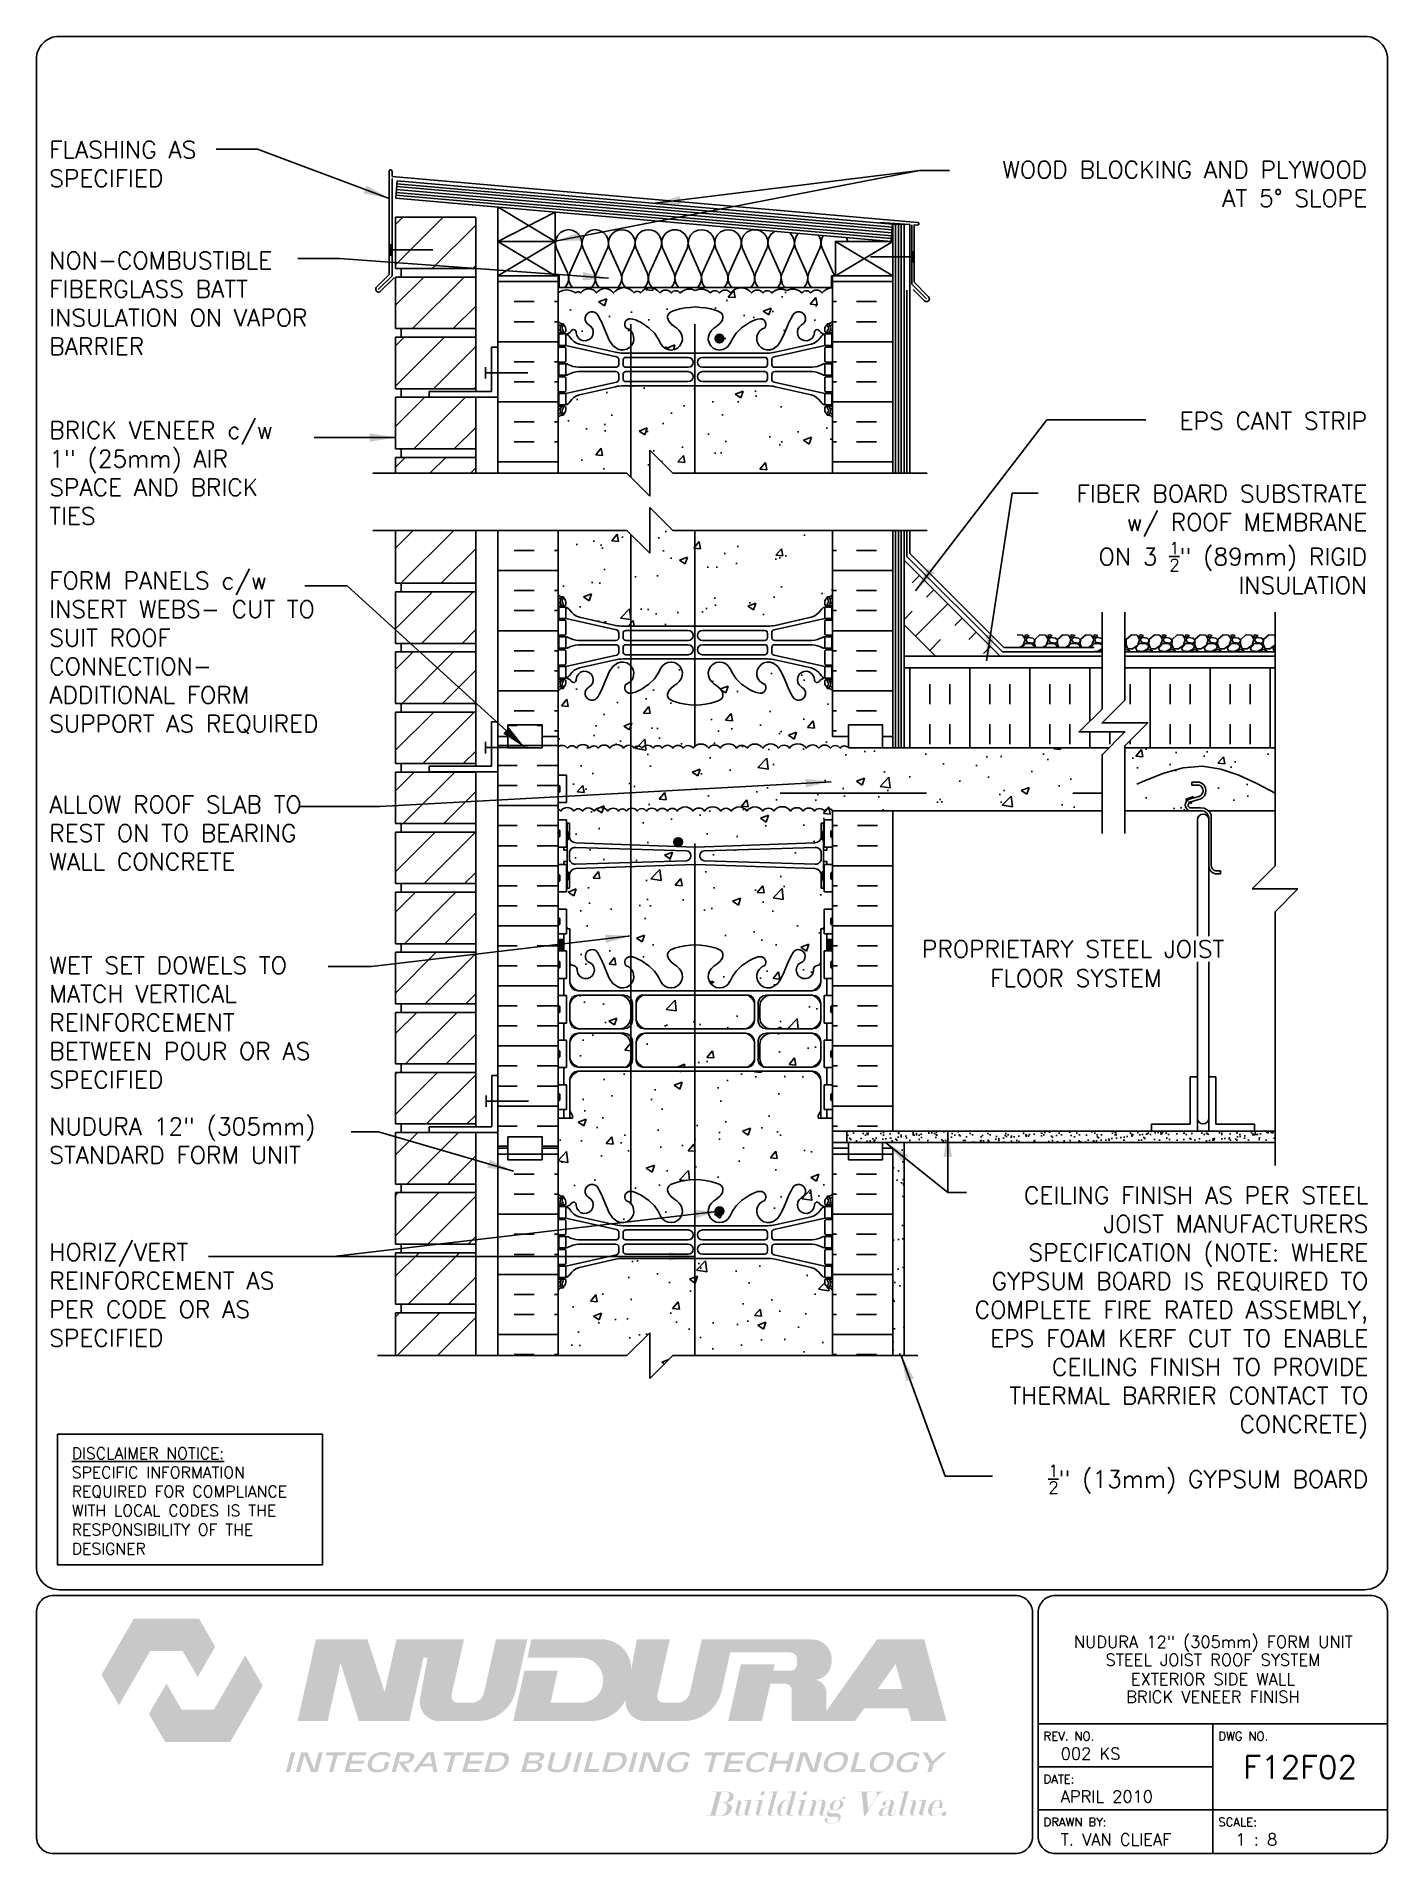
# Paper-space layout 'F12F02' of a CAD drawing. Header units: inches. Extents: x 0.42 to 7.8, y 0.49 to 10.41.
# The model-space entities are those that its viewports show. They can reach past a viewport. Long polylines and large blocks are cut down to what shows.
import ezdxf
from ezdxf.enums import TextEntityAlignment as Align

# ---------------------------------------------------------------- set-up
doc = ezdxf.new("R2010")
doc.units = ezdxf.units.IN
doc.header["$LTSCALE"] = 0.5
doc.header["$MEASUREMENT"] = 0
doc.linetypes.add('DASHED2', pattern=[0.375, 0.25, -0.125])
doc.linetypes.add('HIDDEN2', pattern=[0.1875, 0.125, -0.0625])
for name, color, linetype in [('HATCH', 12, 'Continuous'), ('line25', 2, 'Continuous'), ('LINE3', 3, 'Continuous'), ('LINE50', 5, 'Continuous'), ('LINE9', 9, 'Continuous'), ('LOGO', 7, 'Continuous'), ('TBK_LINE65', 3, 'Continuous'), ('TBK_TEXT', 4, 'Continuous'), ('TEXT', 4, 'Continuous'), ('Web_Edge', 9, 'Continuous')]:
    doc.layers.add(name, color=color, linetype=linetype)
doc.styles.add('DIM', font='romans.shx', dxfattribs={"width": 0.7})
doc.styles.add('ROMANS', font='romans.shx', dxfattribs={"height": 0.75})
doc.dimstyles.new('ext_12', dxfattribs={"dimscale": 12, "dimtxt": 0.075, "dimasz": 0.09375, "dimexe": 0.09375, "dimexo": 0.0625, "dimgap": 0.0625, "dimtad": 1, "dimdec": 1, "dimzin": 2, "dimdsep": 46, "dimlunit": 4, "dimtxsty": 'DIM', "dimcen": 0.09, "dimdle": 0.09375, "dimclrt": 4, "dimadec": 0, "dimazin": 0, "dimtfac": 1, "dimtdec": 1, "dimtmove": 2, "dimatfit": 3, "dimfxl": 1, "dimfrac": 2, "dimtolj": 1, "dimtzin": 0, "dimarcsym": 0})
pattern_1 = [(50, (0, 0), (3.5863, -0.31376), [0.375, -4.125]), (355, (0, 0), (-0.693757, 3.76096), [0.3, -3.3]), (100.4514, (0.299, -0.026), (2.892544, 3.4472), [0.3187, -3.50571]), (46.1842, (0, 1), (5.336207, -0.827596), [0.5625, -6.1875]), (96.6356, (0.4447, 0.931), (4.67331, 4.87059), [0.47805, -5.25857]), (351.1842, (0, 1), (4.67331, 4.87059), [0.45, -4.95]), (21, (0.5, 0.75), (2.984535, -2.013094), [0.375, -4.125]), (326, (0.5, 0.75), (1.216577, 3.62575), [0.3, -3.3]), (71.4514, (0.7487, 0.5822), (4.20111, 1.612656), [0.3187, -3.50571]), (37.5, (0, 0), (0.0607993, 1.664469), [0, -3.26, 0, -3.35, 0, -3.3125]), (7.5, (0, 0), (1.315348, 1.972059), [0, -1.91, 0, -3.185, 0, -1.2625]), (327.5, (-1.115, 0), (2.669112, -0.1127744), [0, -1.25, 0, -3.9, 0, -5.175]), (317.5, (-1.615, 0), (2.91593, 0.500525), [0, -1.625, 0, -2.59, 0, -3.675])]

psp = doc.layouts.new('F12F02')

# ---------------------------------------------------------------- texts
at = {"layer": 'TBK_TEXT', "color": 7, "style": 'ROMANS'}
for s, p in [('REV. NO.', (5.9215, 1.107)), ('DWG NO.', (6.876, 1.107)), ('DATE:', (5.9215, 0.8726)), ('DRAWN BY:', (5.9215, 0.6382)), ('SCALE:', (6.876, 0.6382))]:
    psp.add_text(s, height=0.04688, dxfattribs=at).set_placement(p)
at = {"layer": 'TEXT', "insert": (0.6134, 2.7065), "char_height": 0.0625, "width": 1.41371, "attachment_point": 1, "style": 'ROMANS'}
psp.add_mtext('{\\Fromans.shx|c1;\\LDISCLAIMER NOTICE:\\l\\PSPECIFIC INFORMATION REQUIRED FOR COMPLIANCE WITH LOCAL CODES IS THE RESPONSIBILITY OF THE DESIGNER}', dxfattribs=at)

msp = doc.modelspace()

# ---------------------------------------------------------------- texts
at = {"layer": 'TEXT', "style": 'ROMANS'}
for s, p in [('PROPRIETARY STEEL JOIST', (212.102, 168.316)), (' FLOOR SYSTEM ', (214.572, 167.042))]:
    msp.add_text(s, height=0.75, dxfattribs=at).set_placement(p, align=Align.MIDDLE_LEFT)
at = {"layer": 'TEXT', "char_height": 0.75, "style": 'ROMANS'}
for s, insert, width, attachment_point in [('FLASHING AS \\PSPECIFIED', (173.966, 203.615), 8.7776, 1), ('\\A1;WOOD BLOCKING AND PLYWOOD \\PAT 5%%D SLOPE', (231.554, 202.743), 19.25453, 3), ('NON-COMBUSTIBLE\\PFIBERGLASS BATT INSULATION ON VAPOR BARRIER', (173.966, 198.776), 12.44051, 1), ('BRICK VENEER c/w^I\\P1" (25mm) AIR SPACE AND BRICK TIES', (173.966, 191.361), 12.44051, 1), ('\\A1;EPS CANT STRIP', (231.554, 191.765), 9.59335, 3), ('\\A1;FIBER BOARD SUBSTRATE\\Pw/ ROOF MEMBRANE \\PON 3 {\\H0.7x;\\S1/2;}" (89mm) RIGID \\PINSULATION', (231.554, 188.589), 26.1134, 3), ('FORM PANELS c/w INSERT WEBS- CUT TO SUIT ROOF CONNECTION- ADDITIONAL FORM SUPPORT AS REQUIRED', (173.966, 181.252), 13.80752, 4), ('\\A1;{\\C4;ALLOW ROOF SLAB TO REST ON TO BEARING WALL CONCRETE}', (173.966, 175.006), 12.44051, 1), ('\\A1;{\\C4;WET SET DOWELS TO MATCH VERTICAL REINFORCEMENT BETWEEN POUR OR AS SPECIFIED}', (173.966, 167.981), 12.44051, 1), ('NUDURA 12" (305mm) STANDARD FORM UNIT', (173.966, 160.939), 13.07298, 1), ('CEILING FINISH AS PER STEEL JOIST MANUFACTURERS SPECIFICATION (NOTE: WHERE GYPSUM BOARD IS REQUIRED TO COMPLETE FIRE RATED ASSEMBLY, EPS FOAM KERF CUT TO ENABLE CEILING FINISH TO PROVIDE THERMAL BARRIER CONTACT TO CONCRETE)', (231.603, 152.429), 19.5775, 6), ('HORIZ/VERT REINFORCEMENT AS PER CODE OR AS SPECIFIED', (173.966, 155.449), 12.44051, 1), ('\\A1;{\\H0.7x;\\S1/2;}" (13mm) GYPSUM BOARD', (231.603, 145.155), 19.5775, 6)]:
    msp.add_mtext(s, dxfattribs=dict(at, insert=insert, width=width, attachment_point=attachment_point))

# ---------------------------------------------------------------- blocks, each defined once
blk = doc.blocks.new('TITLEBLOCK-Tag')
at = {"style": 'ROMANS'}
for tag, height, p in [('TITLE_LINE_1', 0.065, (0.927, -0.1328)), ('TITLE_LINE_2', 0.065, (0.9294, -0.2258)), ('CENTRE-LINE-3', 0.065, (0.927, -0.3246)), ('TITLE_LINE_4', 0.065, (0.927, -0.4299)), ('TITLE_LINE_5', 0.065, (0.927, -0.526)), ('DWG', 0.125, (1.4043, -0.9102))]:
    blk.add_attdef(tag, text='', height=height, dxfattribs=at).set_placement(p, align=Align.MIDDLE_CENTER)
for tag, p in [('LATEST_REVISION', (0.0954, -0.8366)), ('REVISION_DATE', (0.0954, -1.071)), ('DRAWN_BY', (0.0954, -1.3053)), ('SCALE', (1.0499, -1.3053))]:
    blk.add_attdef(tag, text='', height=0.065, dxfattribs=at).set_placement(p, align=Align.MIDDLE_LEFT)

# ---------------------------------------------------------------- hatches: boundary and pattern name
at = {"layer": 'HATCH'}
h = msp.add_hatch(dxfattribs=at)
h.set_pattern_fill('ANSI31', color=256, scale=10, style=0)
h.set_pattern_definition([(45, (190.1669, 179.834), (-0.883883, 0.883883), [])])
h.paths.add_polyline_path([(192.603, 181.296), (189.098, 181.296), (189.098, 179.046), (192.603, 179.046)])
h.paths.add_polyline_path([(192.603, 183.921), (189.098, 183.921), (189.098, 181.671), (192.603, 181.671)])
h.paths.add_polyline_path([(192.603, 186.608), (189.098, 186.608), (189.098, 184.296), (192.603, 184.296)])
h.paths.add_polyline_path([(192.598, 189.796), (189.098, 189.796), (189.098, 189.108), (192.598, 189.108)])
h.paths.add_polyline_path([(192.598, 192.421), (189.098, 192.421), (189.098, 190.171), (192.598, 190.171)])
h.paths.add_polyline_path([(192.598, 195.046), (189.098, 195.046), (189.098, 192.796), (192.598, 192.796)])
h.paths.add_polyline_path([(192.598, 197.671), (189.098, 197.671), (189.098, 195.421), (192.598, 195.421)])
h.paths.add_polyline_path([(192.598, 200.296), (189.098, 200.296), (189.098, 198.046), (192.598, 198.046)])
h.paths.add_polyline_path([(192.598, 152.421), (189.098, 152.421), (189.098, 150.549), (192.598, 150.549)])
h.paths.add_polyline_path([(192.599, 155.046), (189.098, 155.046), (189.098, 152.796), (192.598, 152.796)])
h.paths.add_polyline_path([(192.599, 157.671), (189.098, 157.671), (189.098, 155.421), (192.599, 155.421)])
h.paths.add_polyline_path([(192.6, 160.296), (190.56, 160.296), (189.098, 160.296), (189.098, 158.046), (192.599, 158.046)])
h.paths.add_polyline_path([(192.6, 162.921), (189.098, 162.921), (189.098, 160.671), (192.6, 160.671)])
h.paths.add_polyline_path([(192.601, 165.546), (189.098, 165.546), (189.098, 163.296), (192.6, 163.296)])
h.paths.add_polyline_path([(192.601, 168.171), (189.098, 168.171), (189.098, 165.921), (192.601, 165.921)])
h.paths.add_polyline_path([(192.602, 170.796), (189.098, 170.796), (189.098, 168.546), (192.601, 168.546)])
h.paths.add_polyline_path([(192.602, 173.421), (189.098, 173.421), (189.098, 171.171), (192.602, 171.171)])
h.paths.add_polyline_path([(192.603, 176.046), (189.098, 176.046), (189.098, 173.796), (192.602, 173.796)])
h.paths.add_polyline_path([(192.603, 178.671), (189.098, 178.671), (189.098, 176.421), (192.603, 176.421)])
h = msp.add_hatch(dxfattribs=at)
h.set_pattern_fill('INSUL', color=256, scale=7, style=0)
h.set_pattern_definition([(0, (-2729.966, -217.2768), (0, 2.625), []), (0, (-2729.966, -216.4018), (0, 2.625), [0.875, -0.875]), (0, (-2729.966, -215.5268), (0, 2.625), [0.875, -0.875])])
h.paths.add_polyline_path([(193.571, 189.108), (196.196, 189.108), (196.196, 197.733), (195.508, 197.733), (195.508, 198.233), (194.008, 198.233), (194.008, 197.733), (193.571, 197.733)])
h = msp.add_hatch(dxfattribs=at)
h.set_pattern_fill('INSUL', color=256, scale=7, style=0)
h.set_pattern_definition([(180, (3134.3572, -217.2768), (0, 2.625), []), (180, (3134.3572, -216.4018), (0, 2.625), [0.875, -0.875]), (180, (3134.3572, -215.5268), (0, 2.625), [0.875, -0.875])])
h.paths.add_polyline_path([(208.196, 189.108), (210.821, 189.108), (210.821, 197.733), (210.383, 197.733), (210.383, 198.233), (208.883, 198.233), (208.883, 197.733), (208.196, 197.733)])
h = msp.add_hatch(dxfattribs=at)
h.set_pattern_fill('AR-CONC', color=256, scale=0.5)
h.set_pattern_definition(pattern_1)
edge = h.paths.add_edge_path()
edge.add_arc((208.167, 196.682), 0.517, 86.88069, 145)
edge.add_arc((207.494, 196.804), 0.305, 35, 145)
edge.add_arc((207.051, 196.843), 0.236, 35, 145)
edge.add_arc((206.457, 196.596), 0.554, 43.72941, 118.17303)
edge.add_arc((205.934, 196.596), 0.554, 61.82697, 136.27059)
edge.add_arc((205.34, 196.843), 0.236, 35, 145)
edge.add_arc((204.897, 196.804), 0.305, 35, 145)
edge.add_arc((204.224, 196.682), 0.517, 35, 93.11931)
edge.add_arc((204.167, 196.682), 0.517, 86.88069, 145)
edge.add_arc((203.494, 196.804), 0.305, 35, 145)
edge.add_arc((203.051, 196.843), 0.236, 35, 145)
edge.add_arc((202.457, 196.596), 0.554, 43.72941, 118.17303)
edge.add_arc((201.934, 196.596), 0.554, 61.82697, 136.27059)
edge.add_arc((201.34, 196.843), 0.236, 35, 145)
edge.add_arc((200.897, 196.804), 0.305, 35, 145)
edge.add_arc((200.224, 196.682), 0.517, 35, 145)
edge.add_arc((199.659, 196.88), 0.172, 35, 145)
edge.add_arc((199.071, 196.665), 0.546, 35, 145)
edge.add_arc((198.254, 196.72), 0.451, 35, 145)
edge.add_arc((197.538, 196.736), 0.423, 35, 145)
edge.add_arc((197.081, 196.901), 0.135, 35, 145)
edge.add_arc((196.565, 196.451), 0.665, 52.46756, 123.77554)
edge.add_line((196.196, 197.004), (196.196, 195.733))
edge.add_arc((196.542, 196.094), 0.5, 226.21089, 246.42182)
edge.add_line((196.342, 195.635), (196.432, 195.635))
edge.add_line((196.432, 195.635), (196.432, 195.594))
edge.add_arc((196.292, 195.387), 0.25, 0, 55.9442, ccw=False)
edge.add_line((196.542, 195.387), (196.542, 195.319))
edge.add_arc((196.479, 195.319), 0.0625, -90, 0, ccw=False)
edge.add_line((196.479, 195.257), (196.432, 195.257))
edge.add_line((196.432, 195.257), (196.432, 195.187))
edge.add_line((196.432, 195.187), (196.537, 195.187))
edge.add_arc((196.499, 195.536), 0.352, 276.12908, 321.53314)
edge.add_arc((196.876, 195.268), 0.113, -12.18443, 154.05694, ccw=False)
edge.add_arc((197.362, 195.263), 0.375, 182.92371, 419.86753)
edge.add_arc((197.682, 195.857), 0.3, 27.59697, 243.94252, ccw=False)
edge.add_spline(control_points=[(197.947, 195.996), (198.014, 195.867), (198.08, 195.738), (198.144, 195.599)], knot_values=[0, 0, 0, 0, 0.447744, 0.447744, 0.447744, 0.447744], degree=3, periodic=0)
edge.add_spline(control_points=[(198.144, 195.599), (198.162, 195.558), (198.241, 195.38), (198.313, 195.181), (198.377, 195.039)], knot_values=[0.447744, 0.447744, 0.447744, 0.447744, 0.579211, 1.009728, 1.009728, 1.009728, 1.009728], degree=3, periodic=0)
edge.add_spline(control_points=[(198.377, 195.039), (198.392, 195.004), (198.409, 194.969), (198.426, 194.936)], knot_values=[1.009728, 1.009728, 1.009728, 1.009728, 1.116334, 1.116334, 1.116334, 1.116334], degree=3, periodic=0)
edge.add_spline(control_points=[(198.426, 194.936), (198.439, 194.909), (198.454, 194.883), (198.468, 194.857)], knot_values=[1.116334, 1.116334, 1.116334, 1.116334, 1.201719, 1.201719, 1.201719, 1.201719], degree=3, periodic=0)
edge.add_spline(control_points=[(198.468, 194.857), (198.482, 194.833), (198.497, 194.81), (198.512, 194.787)], knot_values=[1.201719, 1.201719, 1.201719, 1.201719, 1.282554, 1.282554, 1.282554, 1.282554], degree=3, periodic=0)
edge.add_spline(control_points=[(198.512, 194.787), (198.522, 194.771), (198.533, 194.756), (198.544, 194.741)], knot_values=[1.282554, 1.282554, 1.282554, 1.282554, 1.339568, 1.339568, 1.339568, 1.339568], degree=3, periodic=0)
edge.add_spline(control_points=[(198.544, 194.741), (198.555, 194.727), (198.566, 194.713), (198.577, 194.7)], knot_values=[1.339568, 1.339568, 1.339568, 1.339568, 1.393854, 1.393854, 1.393854, 1.393854], degree=3, periodic=0)
edge.add_spline(control_points=[(198.577, 194.7), (198.589, 194.686), (198.602, 194.672), (198.614, 194.659)], knot_values=[1.393854, 1.393854, 1.393854, 1.393854, 1.451471, 1.451471, 1.451471, 1.451471], degree=3, periodic=0)
edge.add_spline(control_points=[(198.614, 194.659), (198.626, 194.647), (198.639, 194.635), (198.651, 194.624)], knot_values=[1.451471, 1.451471, 1.451471, 1.451471, 1.505342, 1.505342, 1.505342, 1.505342], degree=3, periodic=0)
edge.add_spline(control_points=[(198.651, 194.624), (198.665, 194.612), (198.679, 194.601), (198.693, 194.591)], knot_values=[1.505342, 1.505342, 1.505342, 1.505342, 1.563384, 1.563384, 1.563384, 1.563384], degree=3, periodic=0)
edge.add_spline(control_points=[(198.693, 194.591), (198.706, 194.581), (198.72, 194.572), (198.734, 194.563)], knot_values=[1.563384, 1.563384, 1.563384, 1.563384, 1.616944, 1.616944, 1.616944, 1.616944], degree=3, periodic=0)
edge.add_spline(control_points=[(198.734, 194.563), (198.746, 194.556), (198.758, 194.55), (198.77, 194.544)], knot_values=[1.616944, 1.616944, 1.616944, 1.616944, 1.660465, 1.660465, 1.660465, 1.660465], degree=3, periodic=0)
edge.add_spline(control_points=[(198.77, 194.544), (198.78, 194.539), (198.791, 194.534), (198.803, 194.529)], knot_values=[1.660465, 1.660465, 1.660465, 1.660465, 1.69951, 1.69951, 1.69951, 1.69951], degree=3, periodic=0)
edge.add_spline(control_points=[(198.803, 194.529), (198.804, 194.529), (198.805, 194.528), (198.806, 194.527)], knot_values=[1.69951, 1.69951, 1.69951, 1.69951, 1.703896, 1.703896, 1.703896, 1.703896], degree=3, periodic=0)
edge.add_spline(control_points=[(198.806, 194.527), (198.816, 194.524), (198.826, 194.52), (198.836, 194.517)], knot_values=[1.703896, 1.703896, 1.703896, 1.703896, 1.737704, 1.737704, 1.737704, 1.737704], degree=3, periodic=0)
edge.add_spline(control_points=[(198.836, 194.517), (198.849, 194.512), (198.862, 194.508), (198.875, 194.505)], knot_values=[1.737704, 1.737704, 1.737704, 1.737704, 1.78039, 1.78039, 1.78039, 1.78039], degree=3, periodic=0)
edge.add_spline(control_points=[(198.875, 194.505), (198.889, 194.501), (198.903, 194.498), (198.917, 194.495)], knot_values=[1.78039, 1.78039, 1.78039, 1.78039, 1.824512, 1.824512, 1.824512, 1.824512], degree=3, periodic=0)
edge.add_spline(control_points=[(198.917, 194.495), (198.934, 194.492), (198.95, 194.489), (198.967, 194.487)], knot_values=[1.824512, 1.824512, 1.824512, 1.824512, 1.875321, 1.875321, 1.875321, 1.875321], degree=3, periodic=0)
edge.add_arc((199.008, 194.985), 0.5, 265.29258, 431.79367)
edge.add_arc((199.354, 195.61), 0.242, 90.09539, 218.23271, ccw=False)
edge.add_spline(control_points=[(199.354, 195.852), (199.363, 195.852), (199.371, 195.852), (199.38, 195.851)], knot_values=[0.038125, 0.038125, 0.038125, 0.038125, 0.057023, 0.057023, 0.057023, 0.057023], degree=3, periodic=0)
edge.add_spline(control_points=[(199.38, 195.851), (199.388, 195.85), (199.397, 195.85), (199.406, 195.848)], knot_values=[0.057023, 0.057023, 0.057023, 0.057023, 0.075603, 0.075603, 0.075603, 0.075603], degree=3, periodic=0)
edge.add_spline(control_points=[(199.406, 195.848), (199.416, 195.847), (199.425, 195.845), (199.435, 195.843)], knot_values=[0.075603, 0.075603, 0.075603, 0.075603, 0.094836, 0.094836, 0.094836, 0.094836], degree=3, periodic=0)
edge.add_spline(control_points=[(199.435, 195.843), (199.445, 195.841), (199.456, 195.839), (199.466, 195.836)], knot_values=[0.094836, 0.094836, 0.094836, 0.094836, 0.114375, 0.114375, 0.114375, 0.114375], degree=3, periodic=0)
edge.add_spline(control_points=[(199.466, 195.836), (199.486, 195.831), (199.507, 195.825), (199.528, 195.818)], knot_values=[0.114375, 0.114375, 0.114375, 0.114375, 0.151528, 0.151528, 0.151528, 0.151528], degree=3, periodic=0)
edge.add_spline(control_points=[(199.528, 195.818), (199.551, 195.811), (199.574, 195.803), (199.597, 195.793)], knot_values=[0.151528, 0.151528, 0.151528, 0.151528, 0.190624, 0.190624, 0.190624, 0.190624], degree=3, periodic=0)
edge.add_spline(control_points=[(199.597, 195.793), (199.641, 195.776), (199.687, 195.756), (199.731, 195.734)], knot_values=[0.190624, 0.190624, 0.190624, 0.190624, 0.264926, 0.264926, 0.264926, 0.264926], degree=3, periodic=0)
edge.add_spline(control_points=[(199.731, 195.734), (199.765, 195.717), (199.808, 195.695), (199.849, 195.672), (199.859, 195.667)], knot_values=[0.264926, 0.264926, 0.264926, 0.264926, 0.320663, 0.337943, 0.337943, 0.337943, 0.337943], degree=3, periodic=0)
edge.add_spline(control_points=[(199.859, 195.667), (199.902, 195.642), (199.943, 195.617), (199.982, 195.592)], knot_values=[0.337943, 0.337943, 0.337943, 0.337943, 0.416131, 0.416131, 0.416131, 0.416131], degree=3, periodic=0)
edge.add_spline(control_points=[(199.982, 195.592), (200.018, 195.568), (200.052, 195.545), (200.085, 195.521)], knot_values=[0.416131, 0.416131, 0.416131, 0.416131, 0.48854, 0.48854, 0.48854, 0.48854], degree=3, periodic=0)
edge.add_spline(control_points=[(200.085, 195.521), (200.12, 195.495), (200.153, 195.469), (200.184, 195.442)], knot_values=[0.48854, 0.48854, 0.48854, 0.48854, 0.567328, 0.567328, 0.567328, 0.567328], degree=3, periodic=0)
edge.add_spline(control_points=[(200.184, 195.442), (200.213, 195.418), (200.24, 195.394), (200.265, 195.369)], knot_values=[0.567328, 0.567328, 0.567328, 0.567328, 0.639328, 0.639328, 0.639328, 0.639328], degree=3, periodic=0)
edge.add_spline(control_points=[(200.265, 195.369), (200.293, 195.343), (200.32, 195.316), (200.344, 195.289)], knot_values=[0.639328, 0.639328, 0.639328, 0.639328, 0.718521, 0.718521, 0.718521, 0.718521], degree=3, periodic=0)
edge.add_spline(control_points=[(200.344, 195.289), (200.367, 195.264), (200.387, 195.24), (200.407, 195.216)], knot_values=[0.718521, 0.718521, 0.718521, 0.718521, 0.789856, 0.789856, 0.789856, 0.789856], degree=3, periodic=0)
edge.add_spline(control_points=[(200.407, 195.216), (200.43, 195.189), (200.45, 195.161), (200.47, 195.134)], knot_values=[0.789856, 0.789856, 0.789856, 0.789856, 0.869703, 0.869703, 0.869703, 0.869703], degree=3, periodic=0)
edge.add_spline(control_points=[(200.47, 195.134), (200.525, 195.057), (200.571, 194.982), (200.61, 194.908)], knot_values=[0.869703, 0.869703, 0.869703, 0.869703, 1.0964, 1.0964, 1.0964, 1.0964], degree=3, periodic=0)
edge.add_spline(control_points=[(200.61, 194.908), (200.635, 194.863), (200.658, 194.818), (200.679, 194.775)], knot_values=[1.0964, 1.0964, 1.0964, 1.0964, 1.237398, 1.237398, 1.237398, 1.237398], degree=3, periodic=0)
edge.add_arc((201.133, 194.985), 0.5, 204.81899, 404.18751)
edge.add_spline(control_points=[(201.492, 195.334), (201.384, 195.496), (201.024, 195.587), (200.947, 196.083), (201.496, 196.319), (201.899, 196.347), (202.196, 196.368)], knot_values=[0.229407, 0.229407, 0.229407, 0.229407, 0.844432, 1.128849, 1.464331, 2.389004, 2.389004, 2.389004, 2.389004], degree=3, periodic=0)
edge.add_spline(control_points=[(202.196, 196.368), (202.492, 196.347), (202.896, 196.319), (203.444, 196.083), (203.367, 195.587), (203.007, 195.496), (202.9, 195.334)], knot_values=[0.229407, 0.229407, 0.229407, 0.229407, 1.15408, 1.489562, 1.773979, 2.389004, 2.389004, 2.389004, 2.389004], degree=3, periodic=0)
edge.add_arc((203.258, 194.985), 0.5, 135.81249, 335.18101)
edge.add_spline(control_points=[(203.712, 194.775), (203.733, 194.818), (203.756, 194.863), (203.781, 194.908)], knot_values=[1.0964, 1.0964, 1.0964, 1.0964, 1.237398, 1.237398, 1.237398, 1.237398], degree=3, periodic=0)
edge.add_spline(control_points=[(203.781, 194.908), (203.821, 194.982), (203.866, 195.057), (203.921, 195.134)], knot_values=[0.869703, 0.869703, 0.869703, 0.869703, 1.0964, 1.0964, 1.0964, 1.0964], degree=3, periodic=0)
edge.add_spline(control_points=[(203.921, 195.134), (203.941, 195.161), (203.962, 195.189), (203.984, 195.216)], knot_values=[0.789856, 0.789856, 0.789856, 0.789856, 0.869703, 0.869703, 0.869703, 0.869703], degree=3, periodic=0)
edge.add_spline(control_points=[(203.984, 195.216), (204.004, 195.24), (204.025, 195.264), (204.047, 195.289)], knot_values=[0.718521, 0.718521, 0.718521, 0.718521, 0.789856, 0.789856, 0.789856, 0.789856], degree=3, periodic=0)
edge.add_spline(control_points=[(204.047, 195.289), (204.072, 195.316), (204.098, 195.343), (204.126, 195.369)], knot_values=[0.639328, 0.639328, 0.639328, 0.639328, 0.718521, 0.718521, 0.718521, 0.718521], degree=3, periodic=0)
edge.add_spline(control_points=[(204.126, 195.369), (204.151, 195.394), (204.178, 195.418), (204.207, 195.442)], knot_values=[0.567329, 0.567329, 0.567329, 0.567329, 0.639328, 0.639328, 0.639328, 0.639328], degree=3, periodic=0)
edge.add_spline(control_points=[(204.207, 195.442), (204.238, 195.469), (204.271, 195.495), (204.306, 195.521)], knot_values=[0.48854, 0.48854, 0.48854, 0.48854, 0.567329, 0.567329, 0.567329, 0.567329], degree=3, periodic=0)
edge.add_spline(control_points=[(204.306, 195.521), (204.339, 195.545), (204.373, 195.568), (204.409, 195.592)], knot_values=[0.416132, 0.416132, 0.416132, 0.416132, 0.48854, 0.48854, 0.48854, 0.48854], degree=3, periodic=0)
edge.add_spline(control_points=[(204.409, 195.592), (204.448, 195.617), (204.489, 195.642), (204.532, 195.667)], knot_values=[0.337944, 0.337944, 0.337944, 0.337944, 0.416132, 0.416132, 0.416132, 0.416132], degree=3, periodic=0)
edge.add_spline(control_points=[(204.532, 195.667), (204.542, 195.672), (204.583, 195.695), (204.626, 195.717), (204.66, 195.734)], knot_values=[0.264927, 0.264927, 0.264927, 0.264927, 0.282208, 0.337944, 0.337944, 0.337944, 0.337944], degree=3, periodic=0)
edge.add_spline(control_points=[(204.66, 195.734), (204.728, 195.767), (204.798, 195.797), (204.863, 195.818)], knot_values=[0.151527, 0.151527, 0.151527, 0.151527, 0.264927, 0.264927, 0.264927, 0.264927], degree=3, periodic=0)
edge.add_spline(control_points=[(204.863, 195.818), (204.884, 195.825), (204.905, 195.831), (204.925, 195.836)], knot_values=[0.114375, 0.114375, 0.114375, 0.114375, 0.151527, 0.151527, 0.151527, 0.151527], degree=3, periodic=0)
edge.add_spline(control_points=[(204.925, 195.836), (204.936, 195.839), (204.946, 195.841), (204.956, 195.843)], knot_values=[0.094836, 0.094836, 0.094836, 0.094836, 0.114375, 0.114375, 0.114375, 0.114375], degree=3, periodic=0)
edge.add_spline(control_points=[(204.956, 195.843), (204.966, 195.845), (204.976, 195.847), (204.985, 195.848)], knot_values=[0.075602, 0.075602, 0.075602, 0.075602, 0.094836, 0.094836, 0.094836, 0.094836], degree=3, periodic=0)
edge.add_spline(control_points=[(204.985, 195.848), (204.994, 195.85), (205.003, 195.85), (205.012, 195.851)], knot_values=[0.057025, 0.057025, 0.057025, 0.057025, 0.075602, 0.075602, 0.075602, 0.075602], degree=3, periodic=0)
edge.add_spline(control_points=[(205.012, 195.851), (205.02, 195.852), (205.029, 195.852), (205.037, 195.852)], knot_values=[0.038125, 0.038125, 0.038125, 0.038125, 0.057025, 0.057025, 0.057025, 0.057025], degree=3, periodic=0)
edge.add_arc((205.037, 195.61), 0.242, -38.23271, 90, ccw=False)
edge.add_arc((205.383, 194.985), 0.5, 108.20633, 274.70742)
edge.add_spline(control_points=[(205.424, 194.487), (205.441, 194.489), (205.458, 194.492), (205.474, 194.495)], knot_values=[1.824512, 1.824512, 1.824512, 1.824512, 1.875321, 1.875321, 1.875321, 1.875321], degree=3, periodic=0)
edge.add_spline(control_points=[(205.474, 194.495), (205.488, 194.498), (205.502, 194.501), (205.516, 194.505)], knot_values=[1.78039, 1.78039, 1.78039, 1.78039, 1.824512, 1.824512, 1.824512, 1.824512], degree=3, periodic=0)
edge.add_spline(control_points=[(205.516, 194.505), (205.529, 194.508), (205.542, 194.512), (205.555, 194.517)], knot_values=[1.737704, 1.737704, 1.737704, 1.737704, 1.78039, 1.78039, 1.78039, 1.78039], degree=3, periodic=0)
edge.add_spline(control_points=[(205.555, 194.517), (205.565, 194.52), (205.575, 194.524), (205.585, 194.527)], knot_values=[1.703896, 1.703896, 1.703896, 1.703896, 1.737704, 1.737704, 1.737704, 1.737704], degree=3, periodic=0)
edge.add_spline(control_points=[(205.585, 194.527), (205.586, 194.528), (205.587, 194.529), (205.589, 194.529)], knot_values=[1.69951, 1.69951, 1.69951, 1.69951, 1.703896, 1.703896, 1.703896, 1.703896], degree=3, periodic=0)
edge.add_spline(control_points=[(205.589, 194.529), (205.6, 194.534), (205.611, 194.539), (205.622, 194.544)], knot_values=[1.660465, 1.660465, 1.660465, 1.660465, 1.69951, 1.69951, 1.69951, 1.69951], degree=3, periodic=0)
edge.add_spline(control_points=[(205.622, 194.544), (205.634, 194.55), (205.645, 194.556), (205.657, 194.563)], knot_values=[1.616944, 1.616944, 1.616944, 1.616944, 1.660465, 1.660465, 1.660465, 1.660465], degree=3, periodic=0)
edge.add_spline(control_points=[(205.657, 194.563), (205.671, 194.572), (205.685, 194.581), (205.698, 194.591)], knot_values=[1.563384, 1.563384, 1.563384, 1.563384, 1.616944, 1.616944, 1.616944, 1.616944], degree=3, periodic=0)
edge.add_spline(control_points=[(205.698, 194.591), (205.712, 194.601), (205.726, 194.612), (205.74, 194.624)], knot_values=[1.505342, 1.505342, 1.505342, 1.505342, 1.563384, 1.563384, 1.563384, 1.563384], degree=3, periodic=0)
edge.add_spline(control_points=[(205.74, 194.624), (205.753, 194.635), (205.765, 194.647), (205.777, 194.659)], knot_values=[1.451471, 1.451471, 1.451471, 1.451471, 1.505342, 1.505342, 1.505342, 1.505342], degree=3, periodic=0)
edge.add_spline(control_points=[(205.777, 194.659), (205.789, 194.672), (205.802, 194.686), (205.814, 194.7)], knot_values=[1.393854, 1.393854, 1.393854, 1.393854, 1.451471, 1.451471, 1.451471, 1.451471], degree=3, periodic=0)
edge.add_spline(control_points=[(205.814, 194.7), (205.825, 194.713), (205.836, 194.727), (205.847, 194.741)], knot_values=[1.339568, 1.339568, 1.339568, 1.339568, 1.393854, 1.393854, 1.393854, 1.393854], degree=3, periodic=0)
edge.add_spline(control_points=[(205.847, 194.741), (205.858, 194.756), (205.869, 194.771), (205.879, 194.787)], knot_values=[1.282554, 1.282554, 1.282554, 1.282554, 1.339568, 1.339568, 1.339568, 1.339568], degree=3, periodic=0)
edge.add_spline(control_points=[(205.879, 194.787), (205.894, 194.81), (205.909, 194.833), (205.923, 194.857)], knot_values=[1.201719, 1.201719, 1.201719, 1.201719, 1.282554, 1.282554, 1.282554, 1.282554], degree=3, periodic=0)
edge.add_spline(control_points=[(205.923, 194.857), (205.938, 194.883), (205.952, 194.909), (205.965, 194.936)], knot_values=[1.116334, 1.116334, 1.116334, 1.116334, 1.201719, 1.201719, 1.201719, 1.201719], degree=3, periodic=0)
edge.add_spline(control_points=[(205.965, 194.936), (205.982, 194.969), (205.999, 195.004), (206.015, 195.039)], knot_values=[1.009728, 1.009728, 1.009728, 1.009728, 1.116334, 1.116334, 1.116334, 1.116334], degree=3, periodic=0)
edge.add_spline(control_points=[(206.015, 195.039), (206.079, 195.181), (206.151, 195.38), (206.229, 195.558), (206.248, 195.599)], knot_values=[0.447744, 0.447744, 0.447744, 0.447744, 0.878261, 1.009728, 1.009728, 1.009728, 1.009728], degree=3, periodic=0)
edge.add_spline(control_points=[(206.248, 195.599), (206.311, 195.738), (206.377, 195.867), (206.444, 195.996)], knot_values=[0, 0, 0, 0, 0.447744, 0.447744, 0.447744, 0.447744], degree=3, periodic=0)
edge.add_arc((206.71, 195.857), 0.3, -63.94252, 153.04656, ccw=False)
edge.add_arc((207.03, 195.263), 0.375, 120.13247, 357.07629)
edge.add_arc((207.515, 195.268), 0.113, 25.94306, 192.18443, ccw=False)
edge.add_arc((207.892, 195.536), 0.352, 218.46686, 263.87092)
edge.add_line((207.855, 195.187), (207.96, 195.187))
edge.add_line((207.96, 195.187), (207.96, 195.257))
edge.add_line((207.96, 195.257), (207.912, 195.257))
edge.add_arc((207.912, 195.319), 0.0625, 180, 270, ccw=False)
edge.add_line((207.85, 195.319), (207.85, 195.387))
edge.add_arc((208.1, 195.387), 0.25, 124.0558, 180, ccw=False)
edge.add_line((207.96, 195.594), (207.96, 195.635))
edge.add_line((207.96, 195.635), (208.05, 195.635))
edge.add_arc((207.85, 196.094), 0.5, 293.57818, 313.78911)
edge.add_line((208.196, 195.733), (208.196, 197.198))
h = msp.add_hatch(dxfattribs=at)
h.set_pattern_fill('AR-CONC', color=256, scale=0.5)
h.set_pattern_definition(pattern_1)
edge = h.paths.add_edge_path()
edge.add_line((208.196, 170.813), (207.831, 170.813))
edge.add_line((207.831, 170.813), (207.831, 170.92))
edge.add_arc((207.846, 170.968), 0.05, 180, 252.59933, ccw=False)
edge.add_line((207.796, 170.968), (207.696, 170.968))
edge.add_line((207.696, 170.968), (207.696, 171.529))
edge.add_arc((207.396, 171.529), 0.3, 0, 85.24257)
edge.add_line((207.42, 171.828), (202.212, 172.011))
edge.add_arc((202.196, 171.812), 0.2, 85.24257, 90)
edge.add_arc((202.196, 171.812), 0.2, 90, 94.75743)
edge.add_line((202.179, 172.011), (196.971, 171.828))
edge.add_arc((196.996, 171.529), 0.3, 94.75743, 180)
edge.add_line((196.696, 171.529), (196.696, 170.968))
edge.add_line((196.696, 170.968), (196.596, 170.968))
edge.add_arc((196.546, 170.968), 0.05, -72.59934, 0, ccw=False)
edge.add_line((196.561, 170.92), (196.561, 170.813))
edge.add_line((196.561, 170.813), (196.196, 170.813))
edge.add_line((196.196, 170.813), (196.196, 170.063))
edge.add_line((196.196, 170.063), (196.561, 170.063))
edge.add_line((196.561, 170.063), (196.561, 169.279))
edge.add_arc((196.556, 169.229), 0.05, 0, 84.31125, ccw=False)
edge.add_line((196.606, 169.229), (196.606, 169.199))
edge.add_line((196.606, 169.199), (196.706, 169.199))
edge.add_line((196.706, 169.199), (196.706, 167.71))
edge.add_arc((196.88, 167.786), 0.19, 203.63161, 265.69645)
edge.add_arc((196.836, 167.398), 0.2, -7.10714, 81.61996, ccw=False)
edge.add_arc((197.41, 167.393), 0.375, 182.92371, 419.86753)
edge.add_arc((197.683, 167.997), 0.293, 25.79839, 253.07312, ccw=False)
edge.add_spline(control_points=[(197.947, 168.125), (198.033, 167.959), (198.286, 167.468), (198.481, 166.788), (198.806, 166.657)], knot_values=[0, 0, 0, 0, 0.579211, 1.703896, 1.703896, 1.703896, 1.703896], degree=3, periodic=0)
edge.add_spline(control_points=[(198.806, 166.657), (198.856, 166.637), (198.91, 166.625), (198.967, 166.616)], knot_values=[1.703896, 1.703896, 1.703896, 1.703896, 1.875321, 1.875321, 1.875321, 1.875321], degree=3, periodic=0)
edge.add_arc((199.008, 167.115), 0.5, 265.29258, 431.79367)
edge.add_arc((199.354, 167.739), 0.242, 90, 218.23271, ccw=False)
edge.add_spline(control_points=[(199.354, 167.981), (199.475, 167.983), (200.295, 167.632), (200.54, 167.185), (200.679, 166.905)], knot_values=[0.038125, 0.038125, 0.038125, 0.038125, 0.320663, 1.237398, 1.237398, 1.237398, 1.237398], degree=3, periodic=0)
edge.add_arc((201.133, 167.115), 0.5, 204.81899, 404.18751)
edge.add_spline(control_points=[(201.492, 167.463), (201.384, 167.626), (201.024, 167.717), (200.947, 168.212), (201.496, 168.448), (201.899, 168.477), (202.196, 168.497)], knot_values=[0.229407, 0.229407, 0.229407, 0.229407, 0.844432, 1.128849, 1.464331, 2.389004, 2.389004, 2.389004, 2.389004], degree=3, periodic=0)
edge.add_spline(control_points=[(202.196, 168.497), (202.492, 168.477), (202.896, 168.448), (203.444, 168.212), (203.367, 167.717), (203.007, 167.626), (202.9, 167.463)], knot_values=[0.229407, 0.229407, 0.229407, 0.229407, 1.15408, 1.489562, 1.773979, 2.389004, 2.389004, 2.389004, 2.389004], degree=3, periodic=0)
edge.add_arc((203.258, 167.115), 0.5, 135.81249, 335.18101)
edge.add_spline(control_points=[(203.712, 166.905), (203.851, 167.185), (204.096, 167.632), (204.916, 167.983), (205.037, 167.981)], knot_values=[0.038125, 0.038125, 0.038125, 0.038125, 0.95486, 1.237398, 1.237398, 1.237398, 1.237398], degree=3, periodic=0)
edge.add_arc((205.037, 167.739), 0.242, -38.23271, 90, ccw=False)
edge.add_arc((205.383, 167.115), 0.5, 108.20633, 274.70742)
edge.add_spline(control_points=[(205.424, 166.616), (205.481, 166.625), (205.535, 166.637), (205.585, 166.657)], knot_values=[1.703896, 1.703896, 1.703896, 1.703896, 1.875321, 1.875321, 1.875321, 1.875321], degree=3, periodic=0)
edge.add_spline(control_points=[(205.585, 166.657), (205.91, 166.788), (206.105, 167.468), (206.358, 167.959), (206.444, 168.125)], knot_values=[0, 0, 0, 0, 1.124685, 1.703896, 1.703896, 1.703896, 1.703896], degree=3, periodic=0)
edge.add_arc((206.708, 167.997), 0.293, -73.07312, 154.20161, ccw=False)
edge.add_arc((206.982, 167.393), 0.375, 120.13247, 357.07629)
edge.add_arc((207.555, 167.398), 0.2, 98.3788, 187.10714, ccw=False)
edge.add_arc((207.511, 167.786), 0.19, 274.30609, 336.37031)
edge.add_line((207.686, 167.71), (207.686, 169.199))
edge.add_line((207.686, 169.199), (207.786, 169.199))
edge.add_line((207.786, 169.199), (207.786, 169.229))
edge.add_arc((207.836, 169.229), 0.05, 95.68879, 180, ccw=False)
edge.add_line((207.831, 169.279), (207.831, 170.063))
edge.add_line((207.831, 170.063), (208.196, 170.063))
edge.add_line((208.196, 170.063), (208.196, 170.813))
h.paths.add_polyline_path([(207.696, 173.808), (207.796, 173.808, -0.327813), (207.831, 173.855), (207.831, 173.963), (208.196, 173.963), (208.196, 174.358, 0.496302), (207.838, 174.344, 0.520567), (207.411, 174.344, 0.520567), (206.908, 174.344, 0.520567), (206.359, 174.344, 0.520567), (205.631, 174.344, 0.520567), (205.148, 174.344, 0.520567), (204.454, 174.344, 0.520567), (203.767, 174.344, 0.520567), (203.312, 174.344, 0.520567), (202.598, 174.344, 0.520567), (202.096, 174.344, 0.520567), (201.409, 174.344, 0.520567), (200.976, 174.344, 0.520567), (200.533, 174.344, 0.520567), (200.066, 174.344, 0.520567), (199.66, 174.344, 0.520567), (199.18, 174.344, 0.520567), (198.836, 174.344, 0.520567), (198.369, 174.344, 0.520567), (197.778, 174.344, 0.520567), (197.267, 174.344, 0.520567), (196.889, 174.344, 0.520567), (196.313, 174.344, 0.157226), (196.196, 174.432), (196.196, 173.963), (196.561, 173.963), (196.561, 173.855, -0.327813), (196.596, 173.808), (196.696, 173.808), (196.696, 173.247, 0.390098), (196.971, 172.948), (202.179, 172.764, 0.020761), (202.196, 172.763, 0.020761), (202.212, 172.764), (207.42, 172.948, 0.390098), (207.696, 173.247)])
h.paths.add_polyline_path([(201.812, 172.605), (196.951, 172.756, 0.421005), (196.696, 172.507), (196.696, 172.269, 0.425773), (196.955, 172.019), (201.812, 172.171, 0.390098), (201.996, 172.37), (201.996, 172.405, 0.390098)])
h.paths.add_polyline_path([(207.436, 172.756), (202.579, 172.605, 0.390098), (202.396, 172.405), (202.396, 172.37, 0.390098), (202.579, 172.171), (207.44, 172.019, 0.421005), (207.696, 172.269), (207.696, 172.507, 0.425773)])
h.paths.add_polyline_path([(219.968, 176.8), (220.276, 177.108), (208.883, 177.108, 0.496302), (208.526, 177.094, 0.520567), (208.099, 177.094, 0.520567), (207.596, 177.094, 0.520567), (207.046, 177.094, 0.520567), (206.318, 177.094, 0.520567), (205.835, 177.094, 0.520567), (205.142, 177.094, 0.520567), (204.455, 177.094, 0.520567), (203.999, 177.094, 0.520567), (203.285, 177.094, 0.520567), (202.784, 177.094, 0.520567), (202.097, 177.094, 0.520567), (201.663, 177.094, 0.520567), (201.22, 177.094, 0.520567), (200.753, 177.094, 0.520567), (200.348, 177.094, 0.520567), (199.867, 177.094, 0.520567), (199.524, 177.094, 0.520567), (199.057, 177.094, 0.520567), (198.466, 177.094, 0.520567), (197.955, 177.094, 0.520567), (197.577, 177.094, 0.520567), (197, 177.094, 0.520567), (196.609, 177.094, 0.443201), (196.196, 177.146), (196.196, 175.913), (196.561, 175.913), (196.561, 174.713), (196.196, 174.713), (196.196, 174.432, -0.157226), (196.313, 174.344, -0.520567), (196.889, 174.344, -0.520567), (197.267, 174.344, -0.520567), (197.778, 174.344, -0.520567), (198.369, 174.344, -0.520567), (198.836, 174.344, -0.520567), (199.18, 174.344, -0.520567), (199.66, 174.344, -0.520567), (200.066, 174.344, -0.520567), (200.533, 174.344, -0.520567), (200.976, 174.344, -0.520567), (201.409, 174.344, -0.520567), (202.096, 174.344, -0.520567), (202.598, 174.344, -0.520567), (203.312, 174.344, -0.520567), (203.767, 174.344, -0.520567), (204.454, 174.344, -0.520567), (205.148, 174.344, -0.520567), (205.631, 174.344, -0.520567), (206.359, 174.344, -0.520567), (206.908, 174.344, -0.520567), (207.411, 174.344, -0.520567), (207.838, 174.344, -0.496302), (208.196, 174.358), (219.968, 174.358)])
edge = h.paths.add_edge_path()
edge.add_line((224.211, 175.48), (223.888, 175.48))
edge.add_line((223.888, 175.48), (223.888, 175.605))
edge.add_line((223.888, 175.605), (224.232, 175.605))
edge.add_arc((224.114, 175.23), 0.393, -69.73217, 72.50691, ccw=False)
edge.add_line((224.25, 174.861), (223.818, 174.739))
edge.add_arc((223.876, 174.608), 0.144, 113.74564, 240.31853)
edge.add_line((223.805, 174.483), (224.273, 174.483))
edge.add_arc((224.302, 174.021), 0.463, 46.71372, 93.56537, ccw=False)
edge.add_line((224.619, 174.358), (227.528, 174.358))
edge.add_line((227.528, 174.358), (227.528, 175.131))
edge.add_spline(control_points=[(227.528, 175.131), (226.477, 175.694), (224.323, 176.848), (222.104, 175.809), (220.968, 175.278)], knot_values=[0, 0, 0, 0, 3.379125, 6.918479, 6.918479, 6.918479, 6.918479], degree=3, periodic=0)
edge.add_line((220.968, 175.278), (220.968, 174.358))
edge.add_line((220.968, 174.358), (223.777, 174.358))
edge.add_arc((223.876, 174.608), 0.269, 111.59793, 248.40207, ccw=False)
edge.add_line((223.777, 174.858), (224.211, 174.98))
edge.add_arc((224.114, 175.23), 0.268, 291.21998, 428.78002)
edge = h.paths.add_edge_path()
edge.add_line((227.528, 177.108), (220.968, 177.108))
edge.add_line((220.968, 177.108), (220.968, 175.278))
edge.add_spline(control_points=[(220.968, 175.278), (222.104, 175.809), (224.323, 176.848), (226.477, 175.694), (227.528, 175.131)], knot_values=[0, 0, 0, 0, 3.539354, 6.918479, 6.918479, 6.918479, 6.918479], degree=3, periodic=0)
edge.add_line((227.528, 175.131), (227.528, 177.108))
h.paths.add_polyline_path([(208.196, 186.608), (201.209, 186.608), (200.209, 187.608), (200.209, 185.608), (199.209, 186.608), (196.196, 186.608), (196.196, 183.8, 0.088416), (196.342, 183.703), (196.432, 183.703), (196.432, 183.661, -0.249069), (196.542, 183.454), (196.542, 183.386, -0.414214), (196.479, 183.324), (196.432, 183.324), (196.432, 183.254), (196.537, 183.254, -0.155529), (196.712, 183.12, 0.180914), (197.13, 182.809), (198.711, 182.456, 0.054974), (199.038, 182.42), (202.196, 182.42), (205.354, 182.42, 0.054974), (205.68, 182.456), (207.261, 182.809, 0.180914), (207.679, 183.12, -0.155529), (207.855, 183.254), (207.96, 183.254), (207.96, 183.324), (207.912, 183.324, -0.414214), (207.85, 183.386), (207.85, 183.454, -0.249069), (207.96, 183.661), (207.96, 183.703), (208.05, 183.703, 0.088416), (208.196, 183.8)])
h.paths.add_polyline_path([(208.196, 191.54, 0.088416), (208.05, 191.638), (207.96, 191.638), (207.96, 191.679, -0.249069), (207.85, 191.887), (207.85, 191.954, -0.414214), (207.912, 192.017), (207.96, 192.017), (207.96, 192.087), (207.855, 192.087, -0.168672), (207.669, 192.236, 0.17445), (207.261, 192.532), (205.68, 192.885, 0.054974), (205.354, 192.921), (202.196, 192.921), (199.038, 192.921, 0.054974), (198.711, 192.885), (197.13, 192.532, 0.17445), (196.723, 192.236, -0.168672), (196.537, 192.087), (196.432, 192.087), (196.432, 192.017), (196.479, 192.017, -0.414214), (196.542, 191.954), (196.542, 191.887, -0.249069), (196.432, 191.679), (196.432, 191.638), (196.342, 191.638, 0.088416), (196.196, 191.54), (196.196, 189.108), (199.209, 189.108), (200.209, 188.108), (200.209, 190.108), (201.209, 189.108), (208.196, 189.108)])
h = msp.add_hatch(dxfattribs=at)
h.set_pattern_fill('INSUL', color=256, scale=7, style=0)
h.set_pattern_definition([(0, (-2729.966, -219.4018), (0, 2.625), []), (0, (-2729.966, -218.5268), (0, 2.625), [0.875, -0.875]), (0, (-2729.966, -217.6518), (0, 2.625), [0.875, -0.875])])
h.paths.add_polyline_path([(196.196, 186.608), (193.571, 186.608), (193.571, 177.608), (194.008, 177.608), (194.008, 178.108), (195.508, 178.108), (195.508, 177.608), (196.196, 177.608)])
h = msp.add_hatch(dxfattribs=at)
h.set_pattern_fill('INSUL', color=256, scale=7, style=0)
h.set_pattern_definition([(180, (3134.3572, -219.4018), (0, 2.625), []), (180, (3134.3572, -218.5268), (0, 2.625), [0.875, -0.875]), (180, (3134.3572, -217.6518), (0, 2.625), [0.875, -0.875])])
h.paths.add_polyline_path([(210.821, 186.608), (208.196, 186.608), (208.196, 177.608), (208.883, 177.608), (208.883, 178.108), (210.383, 178.108), (210.383, 177.608), (210.821, 177.608)])
h = msp.add_hatch(dxfattribs=at)
h.set_pattern_fill('INSUL', color=256, scale=7, angle=45, style=0)
h.set_pattern_definition([(45, (104.0175, 22.2066), (-1.856155, 1.856155), []), (45, (103.3987, 22.8254), (-1.856155, 1.856155), [0.875, -0.875]), (45, (102.78, 23.444), (-1.856155, 1.856155), [0.875, -0.875])])
h.paths.add_polyline_path([(212.569, 181.233), (215.397, 181.233), (211.321, 185.309), (211.321, 182.481)])
h = msp.add_hatch(dxfattribs=at)
h.set_pattern_fill('AR-CONC', color=256, scale=0.5)
h.set_pattern_definition(pattern_1)
edge = h.paths.add_edge_path()
edge.add_arc((207.85, 179.247), 0.5, 46.21089, 66.42182)
edge.add_line((208.05, 179.705), (207.96, 179.705))
edge.add_line((207.96, 179.705), (207.96, 179.747))
edge.add_arc((208.1, 179.954), 0.25, 180, 235.9442, ccw=False)
edge.add_line((207.85, 179.954), (207.85, 180.021))
edge.add_arc((207.912, 180.021), 0.0625, 90, 180, ccw=False)
edge.add_line((207.912, 180.084), (207.96, 180.084))
edge.add_line((207.96, 180.084), (207.96, 180.154))
edge.add_line((207.96, 180.154), (207.855, 180.154))
edge.add_arc((207.892, 179.804), 0.352, 96.12908, 141.53314)
edge.add_arc((207.515, 180.073), 0.113, 167.81557, 334.05694, ccw=False)
edge.add_arc((207.03, 180.077), 0.375, 2.92371, 239.86753)
edge.add_arc((206.71, 179.484), 0.3, -152.40303, 63.94252, ccw=False)
edge.add_spline(control_points=[(206.444, 179.345), (206.358, 179.511), (206.105, 180.002), (205.91, 180.683), (205.585, 180.813)], knot_values=[0, 0, 0, 0, 0.579211, 1.703896, 1.703896, 1.703896, 1.703896], degree=3, periodic=0)
edge.add_spline(control_points=[(205.585, 180.813), (205.535, 180.833), (205.481, 180.845), (205.424, 180.854)], knot_values=[1.703896, 1.703896, 1.703896, 1.703896, 1.875321, 1.875321, 1.875321, 1.875321], degree=3, periodic=0)
edge.add_arc((205.383, 180.355), 0.5, 85.29258, 251.79367)
edge.add_arc((205.037, 179.731), 0.242, -90, 38.23271, ccw=False)
edge.add_spline(control_points=[(205.037, 179.489), (204.916, 179.487), (204.096, 179.838), (203.851, 180.285), (203.712, 180.565)], knot_values=[0.038125, 0.038125, 0.038125, 0.038125, 0.320663, 1.237398, 1.237398, 1.237398, 1.237398], degree=3, periodic=0)
edge.add_arc((203.258, 180.355), 0.5, 24.81899, 224.18751)
edge.add_spline(control_points=[(202.9, 180.007), (203.007, 179.844), (203.367, 179.753), (203.444, 179.258), (202.896, 179.022), (202.492, 178.993), (202.196, 178.973)], knot_values=[0.229407, 0.229407, 0.229407, 0.229407, 0.844432, 1.128849, 1.464331, 2.389004, 2.389004, 2.389004, 2.389004], degree=3, periodic=0)
edge.add_spline(control_points=[(202.196, 178.973), (201.899, 178.993), (201.496, 179.022), (200.947, 179.258), (201.024, 179.753), (201.384, 179.844), (201.492, 180.007)], knot_values=[0.229407, 0.229407, 0.229407, 0.229407, 1.15408, 1.489562, 1.773979, 2.389004, 2.389004, 2.389004, 2.389004], degree=3, periodic=0)
edge.add_arc((201.133, 180.355), 0.5, 315.81249, 515.18101)
edge.add_spline(control_points=[(200.679, 180.565), (200.54, 180.285), (200.295, 179.838), (199.475, 179.487), (199.354, 179.489)], knot_values=[0.038125, 0.038125, 0.038125, 0.038125, 0.95486, 1.237398, 1.237398, 1.237398, 1.237398], degree=3, periodic=0)
edge.add_arc((199.354, 179.731), 0.242, 141.76729, 270, ccw=False)
edge.add_arc((199.008, 180.355), 0.5, 288.20633, 454.70742)
edge.add_spline(control_points=[(198.967, 180.854), (198.91, 180.845), (198.856, 180.833), (198.806, 180.813)], knot_values=[1.703896, 1.703896, 1.703896, 1.703896, 1.875321, 1.875321, 1.875321, 1.875321], degree=3, periodic=0)
edge.add_spline(control_points=[(198.806, 180.813), (198.481, 180.683), (198.286, 180.002), (198.033, 179.511), (197.947, 179.345)], knot_values=[0, 0, 0, 0, 1.124685, 1.703896, 1.703896, 1.703896, 1.703896], degree=3, periodic=0)
edge.add_arc((197.682, 179.484), 0.3, 116.05748, 333.03752, ccw=False)
edge.add_arc((197.362, 180.077), 0.375, 300.13247, 537.07629)
edge.add_arc((196.876, 180.073), 0.113, -154.05694, 12.18443, ccw=False)
edge.add_arc((196.499, 179.804), 0.352, 38.46686, 83.87092)
edge.add_line((196.537, 180.154), (196.432, 180.154))
edge.add_line((196.432, 180.154), (196.432, 180.084))
edge.add_line((196.432, 180.084), (196.479, 180.084))
edge.add_arc((196.479, 180.021), 0.0625, 0, 90, ccw=False)
edge.add_line((196.542, 180.021), (196.542, 179.954))
edge.add_arc((196.292, 179.954), 0.25, 304.0558, 360, ccw=False)
edge.add_line((196.432, 179.747), (196.432, 179.705))
edge.add_line((196.432, 179.705), (196.342, 179.705))
edge.add_arc((196.542, 179.247), 0.5, 113.57818, 133.78911)
edge.add_line((196.196, 179.608), (196.196, 177.608))
edge.add_line((196.196, 177.608), (196.196, 177.146))
edge.add_arc((196.378, 176.933), 0.281, 35, 130.61188, ccw=False)
edge.add_arc((196.804, 176.957), 0.239, 35, 145, ccw=False)
edge.add_arc((197.288, 176.892), 0.352, 35, 145, ccw=False)
edge.add_arc((197.766, 176.962), 0.231, 35, 145, ccw=False)
edge.add_arc((198.21, 176.915), 0.312, 35, 145, ccw=False)
edge.add_arc((198.761, 176.887), 0.361, 35, 145, ccw=False)
edge.add_arc((199.29, 176.93), 0.285, 35, 145, ccw=False)
edge.add_arc((199.695, 176.974), 0.21, 35, 145, ccw=False)
edge.add_arc((200.107, 176.926), 0.293, 35, 145, ccw=False)
edge.add_arc((200.55, 176.952), 0.247, 35, 145, ccw=False)
edge.add_arc((200.987, 176.93), 0.285, 35, 145, ccw=False)
edge.add_arc((201.442, 176.939), 0.27, 35, 145, ccw=False)
edge.add_arc((201.88, 176.942), 0.265, 35, 145, ccw=False)
edge.add_arc((202.44, 176.854), 0.419, 35, 145, ccw=False)
edge.add_arc((203.034, 176.918), 0.306, 35, 145, ccw=False)
edge.add_arc((203.642, 176.844), 0.436, 35, 145, ccw=False)
edge.add_arc((204.227, 176.934), 0.278, 35, 145, ccw=False)
edge.add_arc((204.798, 176.854), 0.419, 35, 145, ccw=False)
edge.add_arc((205.489, 176.851), 0.423, 35, 145, ccw=False)
edge.add_arc((206.077, 176.925), 0.295, 35, 145, ccw=False)
edge.add_arc((206.682, 176.839), 0.444, 35, 145, ccw=False)
edge.add_arc((207.321, 176.902), 0.335, 35, 145, ccw=False)
edge.add_arc((207.847, 176.918), 0.307, 35, 145, ccw=False)
edge.add_arc((208.312, 176.944), 0.261, 35, 145, ccw=False)
edge.add_arc((208.71, 176.965), 0.225, 39.41875, 145, ccw=False)
edge.add_line((208.883, 177.108), (208.883, 177.608))
edge.add_line((208.883, 177.608), (208.196, 177.608))
edge.add_line((208.196, 177.608), (208.196, 179.608))
h = msp.add_hatch(dxfattribs=at)
h.set_pattern_fill('INSUL', color=256, scale=7, angle=90, style=0)
h.set_pattern_definition([(90, (232.5645, 179.0156), (-2.625, 2e-16), []), (90, (231.6895, 179.0156), (-2.625, 2e-16), [0.875, -0.875]), (90, (230.8145, 179.0156), (-2.625, 2e-16), [0.875, -0.875])])
h.paths.add_polyline_path([(220.968, 177.195), (220.968, 177.108), (227.528, 177.108), (227.528, 180.608), (220.968, 180.608), (220.968, 179.195), (219.968, 178.195), (221.968, 178.195)])
h.paths.add_polyline_path([(220.276, 177.108), (220.968, 177.8), (218.968, 177.8), (219.968, 178.8), (219.968, 180.608), (211.321, 180.608), (211.321, 177.108)])
h = msp.add_hatch(dxfattribs=at)
h.set_pattern_fill('INSUL', color=256, scale=7, style=0)
h.set_pattern_definition([(0, (209.2815, 169.3285), (0, 2.625), []), (0, (209.2815, 170.2035), (0, 2.625), [0.875, -0.875]), (0, (209.2815, 171.0785), (0, 2.625), [0.875, -0.875])])
h.paths.add_polyline_path([(210.821, 174.358), (208.196, 174.358), (208.196, 160.358), (210.821, 160.358)])
h.paths.add_polyline_path([(193.571, 159.608), (194.008, 159.608), (194.008, 160.108), (195.508, 160.108), (195.508, 159.608), (196.196, 159.608), (196.196, 177.608), (195.508, 177.608), (195.508, 178.108), (194.008, 178.108), (194.008, 177.608), (193.571, 177.608)])
h = msp.add_hatch(dxfattribs=at)
h.set_pattern_fill('AR-CONC', color=256, scale=0.5)
h.set_pattern_definition(pattern_1)
h.paths.add_polyline_path([(199.381, 165.816, 0.406005), (198.881, 166.302), (197.081, 166.302, 0.225652), (196.706, 165.927), (196.706, 165.201, 0.225652), (197.081, 164.826), (198.881, 164.826, 0.410093), (199.381, 165.319)])
h.paths.add_polyline_path([(199.381, 164.142, 0.410093), (198.881, 164.635), (197.081, 164.635, 0.225652), (196.706, 164.26), (196.706, 163.534, 0.225652), (197.081, 163.159), (199.186, 163.159, 0.24677), (199.381, 163.545)])
h.paths.add_polyline_path([(204.783, 164.26, 0.225652), (204.408, 164.635), (199.983, 164.635, 0.225652), (199.608, 164.26), (199.608, 163.492, 0.185301), (199.907, 163.159), (204.484, 163.159, 0.185301), (204.783, 163.492)])
h.paths.add_polyline_path([(204.783, 165.969, 0.185301), (204.484, 166.302), (199.907, 166.302, 0.185301), (199.608, 165.969), (199.608, 165.201, 0.225652), (199.983, 164.826), (204.408, 164.826, 0.225652), (204.783, 165.201)])
h.paths.add_polyline_path([(207.686, 165.927, 0.225652), (207.311, 166.302), (205.51, 166.302, 0.406005), (205.011, 165.816), (205.01, 165.319, 0.410093), (205.51, 164.826), (207.311, 164.826, 0.225652), (207.686, 165.201)])
h.paths.add_polyline_path([(207.686, 164.26, 0.225652), (207.311, 164.635), (205.51, 164.635, 0.410093), (205.01, 164.142), (205.011, 163.545, 0.24677), (205.205, 163.159), (207.311, 163.159, 0.225652), (207.686, 163.534)])
h = msp.add_hatch(dxfattribs=at)
h.set_pattern_fill('AR-CONC', color=256, scale=0.5)
h.set_pattern_definition([(50, (-47.4375, 0), (3.5863, -0.31376), [0.375, -4.125]), (355, (-47.4375, 0), (-0.693757, 3.76096), [0.3, -3.3]), (100.4514, (-47.1386, -0.026), (2.892544, 3.4472), [0.3187, -3.50571]), (46.1842, (-47.4375, 1), (5.336207, -0.827596), [0.5625, -6.1875]), (96.6356, (-46.993, 0.931), (4.67331, 4.87059), [0.47805, -5.25857]), (351.1842, (-47.4375, 1), (4.67331, 4.87059), [0.45, -4.95]), (21, (-46.9375, 0.75), (2.984535, -2.013094), [0.375, -4.125]), (326, (-46.9375, 0.75), (1.216577, 3.62575), [0.3, -3.3]), (71.4514, (-46.6888, 0.5822), (4.20111, 1.612656), [0.3187, -3.50571]), (37.5, (-47.4375, 0), (0.0607993, 1.664469), [0, -3.26, 0, -3.35, 0, -3.3125]), (7.5, (-47.4375, 0), (1.315348, 1.972059), [0, -1.91, 0, -3.185, 0, -1.2625]), (327.5, (-48.5525, 0), (2.669112, -0.1127744), [0, -1.25, 0, -3.9, 0, -5.175]), (317.5, (-49.0525, 0), (2.91593, 0.500525), [0, -1.625, 0, -2.59, 0, -3.675])])
edge = h.paths.add_edge_path()
edge.add_line((208.196, 160.928), (207.686, 160.928))
edge.add_line((207.686, 160.928), (207.686, 162.597))
edge.add_arc((207.311, 162.597), 0.375, 0.00214, 90)
edge.add_line((207.311, 162.972), (197.081, 162.972))
edge.add_arc((197.081, 162.597), 0.375, 90, 180.26405)
edge.add_line((196.706, 162.595), (196.706, 160.928))
edge.add_line((196.706, 160.928), (196.196, 160.928))
edge.add_line((196.196, 160.928), (196.196, 159.608))
edge.add_line((196.196, 159.608), (196.196, 157.608))
edge.add_arc((196.542, 157.969), 0.5, 226.21089, 246.42182)
edge.add_line((196.342, 157.51), (196.432, 157.51))
edge.add_line((196.432, 157.51), (196.432, 157.469))
edge.add_arc((196.292, 157.262), 0.25, 0, 55.9442, ccw=False)
edge.add_line((196.542, 157.262), (196.542, 157.194))
edge.add_arc((196.479, 157.194), 0.0625, -90, 0, ccw=False)
edge.add_line((196.479, 157.132), (196.432, 157.132))
edge.add_line((196.432, 157.132), (196.432, 157.062))
edge.add_line((196.432, 157.062), (196.537, 157.062))
edge.add_arc((196.499, 157.411), 0.352, 276.12908, 321.53314)
edge.add_arc((196.876, 157.143), 0.113, -12.18443, 154.05694, ccw=False)
edge.add_arc((197.362, 157.138), 0.375, 182.92371, 419.86753)
edge.add_arc((197.682, 157.732), 0.3, 27.59697, 243.94252, ccw=False)
edge.add_spline(control_points=[(197.947, 157.871), (198.033, 157.704), (198.286, 157.214), (198.481, 156.533), (198.806, 156.402)], knot_values=[0, 0, 0, 0, 0.579211, 1.703896, 1.703896, 1.703896, 1.703896], degree=3, periodic=0)
edge.add_spline(control_points=[(198.806, 156.402), (198.856, 156.383), (198.91, 156.37), (198.967, 156.362)], knot_values=[1.703896, 1.703896, 1.703896, 1.703896, 1.875321, 1.875321, 1.875321, 1.875321], degree=3, periodic=0)
edge.add_arc((199.008, 156.86), 0.5, 265.29258, 431.79367)
edge.add_arc((199.354, 157.485), 0.242, 90, 218.23271, ccw=False)
edge.add_spline(control_points=[(199.354, 157.727), (199.475, 157.729), (200.295, 157.377), (200.54, 156.93), (200.679, 156.65)], knot_values=[0.038125, 0.038125, 0.038125, 0.038125, 0.320663, 1.237398, 1.237398, 1.237398, 1.237398], degree=3, periodic=0)
edge.add_spline(control_points=[(200.689, 156.631), (200.686, 156.638), (200.682, 156.644), (200.679, 156.65)], knot_values=[1.237398, 1.237398, 1.237398, 1.237398, 1.258119, 1.258119, 1.258119, 1.258119], degree=3, periodic=0)
edge.add_arc((201.133, 156.86), 0.5, 208.0183, 404.18751)
edge.add_spline(control_points=[(201.492, 157.209), (201.384, 157.371), (201.024, 157.462), (200.947, 157.958), (201.496, 158.194), (201.899, 158.222), (202.196, 158.243)], knot_values=[0.229407, 0.229407, 0.229407, 0.229407, 0.844432, 1.128849, 1.464331, 2.389004, 2.389004, 2.389004, 2.389004], degree=3, periodic=0)
edge.add_spline(control_points=[(202.196, 158.243), (202.492, 158.222), (202.896, 158.194), (203.444, 157.958), (203.367, 157.462), (203.007, 157.371), (202.9, 157.209)], knot_values=[0.229407, 0.229407, 0.229407, 0.229407, 1.15408, 1.489562, 1.773979, 2.389004, 2.389004, 2.389004, 2.389004], degree=3, periodic=0)
edge.add_arc((203.258, 156.86), 0.5, 135.81249, 331.9817)
edge.add_spline(control_points=[(203.703, 156.631), (203.706, 156.638), (203.709, 156.644), (203.712, 156.65)], knot_values=[1.237398, 1.237398, 1.237398, 1.237398, 1.258119, 1.258119, 1.258119, 1.258119], degree=3, periodic=0)
edge.add_spline(control_points=[(203.712, 156.65), (203.851, 156.93), (204.096, 157.377), (204.916, 157.729), (205.037, 157.727)], knot_values=[0.038125, 0.038125, 0.038125, 0.038125, 0.95486, 1.237398, 1.237398, 1.237398, 1.237398], degree=3, periodic=0)
edge.add_arc((205.037, 157.485), 0.242, -38.23271, 90, ccw=False)
edge.add_arc((205.383, 156.86), 0.5, 108.20633, 274.70742)
edge.add_spline(control_points=[(205.424, 156.362), (205.481, 156.37), (205.535, 156.383), (205.585, 156.402)], knot_values=[1.703896, 1.703896, 1.703896, 1.703896, 1.875321, 1.875321, 1.875321, 1.875321], degree=3, periodic=0)
edge.add_spline(control_points=[(205.585, 156.402), (205.91, 156.533), (206.105, 157.214), (206.358, 157.704), (206.444, 157.871)], knot_values=[0, 0, 0, 0, 1.124685, 1.703896, 1.703896, 1.703896, 1.703896], degree=3, periodic=0)
edge.add_arc((206.71, 157.732), 0.3, -63.94252, 153.05649, ccw=False)
edge.add_arc((207.03, 157.138), 0.375, 120.13247, 357.07629)
edge.add_arc((207.515, 157.143), 0.113, 25.94306, 192.18443, ccw=False)
edge.add_arc((207.892, 157.411), 0.352, 218.46686, 263.87092)
edge.add_line((207.855, 157.062), (207.96, 157.062))
edge.add_line((207.96, 157.062), (207.96, 157.132))
edge.add_line((207.96, 157.132), (207.912, 157.132))
edge.add_arc((207.912, 157.194), 0.0625, 180, 270, ccw=False)
edge.add_line((207.85, 157.194), (207.85, 157.262))
edge.add_arc((208.1, 157.262), 0.25, 124.0558, 180, ccw=False)
edge.add_line((207.96, 157.469), (207.96, 157.51))
edge.add_line((207.96, 157.51), (208.05, 157.51))
edge.add_arc((207.85, 157.969), 0.5, 293.57818, 313.78911)
edge.add_line((208.196, 157.608), (208.196, 159.608))
edge.add_line((208.196, 159.608), (208.196, 160.928))
h = msp.add_hatch(dxfattribs=at)
h.set_pattern_fill('INSUL', color=256, scale=7, style=0)
h.set_pattern_definition([(0, (-2729.966, -255.4018), (0, 2.625), []), (0, (-2729.966, -254.5268), (0, 2.625), [0.875, -0.875]), (0, (-2729.966, -253.6518), (0, 2.625), [0.875, -0.875])])
h.paths.add_polyline_path([(193.571, 150.549), (196.196, 150.549), (196.196, 159.608), (195.508, 159.608), (195.508, 160.108), (194.008, 160.108), (194.008, 159.608), (193.571, 159.608)])
h = msp.add_hatch(dxfattribs=at)
h.set_pattern_fill('INSUL', color=256, scale=7, style=0)
h.set_pattern_definition([(180, (3134.3572, -255.4018), (0, 2.625), []), (180, (3134.3572, -254.5268), (0, 2.625), [0.875, -0.875]), (180, (3134.3572, -253.6518), (0, 2.625), [0.875, -0.875])])
h.paths.add_polyline_path([(208.196, 150.549), (210.821, 150.549), (210.821, 159.608), (210.383, 159.608), (210.383, 160.108), (208.883, 160.108), (208.883, 159.608), (208.196, 159.608)])
h = msp.add_hatch(dxfattribs=at)
h.set_pattern_fill('AR-SAND', color=256, scale=0.25, style=0)
h.set_pattern_definition([(37.5, (146.49865, 66.80086), (-0.0157483, 0.481706), [0, -0.38, 0, -0.425, 0, -0.40625]), (7.5, (146.49865, 66.80086), (0.4424442, 0.7055365), [0, -0.205, 0, -0.3425, 0, -0.13125]), (327.5, (146.19115, 66.80086), (0.7785355, 0.0014148), [0, -0.125, 0, -0.45, 0, -0.5875]), (317.5, (146.19115, 66.80086), (0.7515317, 0.219419), [0, -0.0625, 0, -0.295, 0, -0.3375])])
h.paths.add_polyline_path([(227.528, 159.858), (227.528, 160.358), (208.821, 160.358), (208.821, 159.858)])
h = msp.add_hatch(dxfattribs=at)
h.set_pattern_fill('AR-SAND', color=256, scale=0.5, style=0)
h.set_pattern_definition([(37.5, (91.7112, -20.61534), (-0.0314967, 0.963412), [0, -0.76, 0, -0.85, 0, -0.8125]), (7.5, (91.7112, -20.6153), (0.884888, 1.411073), [0, -0.41, 0, -0.685, 0, -0.2625]), (327.5, (91.0962, -20.6153), (1.557071, 0.0028295), [0, -0.25, 0, -0.9, 0, -1.175]), (317.5, (91.0962, -20.6153), (1.503063, 0.438838), [0, -0.125, 0, -0.59, 0, -0.675])])
h.paths.add_polyline_path([(210.821, 157.073), (211.321, 156.124), (211.321, 159.858), (210.821, 159.858)])
h.paths.add_polyline_path([(210.821, 150.549), (211.321, 150.549), (211.321, 156.124), (210.821, 157.073)])
h = msp.add_hatch(dxfattribs=at)
h.set_pattern_fill('AR-CONC', color=256, scale=0.5)
h.set_pattern_definition(pattern_1)
h.paths.add_polyline_path([(208.196, 153.415, 0.088416), (208.05, 153.513), (207.96, 153.513), (207.96, 153.554, -0.249069), (207.85, 153.762), (207.85, 153.829, -0.414214), (207.912, 153.892), (207.96, 153.892), (207.96, 153.962), (207.855, 153.962, -0.155529), (207.679, 154.096, 0.180914), (207.261, 154.407), (205.68, 154.76, 0.054974), (205.354, 154.796), (202.196, 154.796), (199.038, 154.796, 0.054974), (198.711, 154.76), (197.13, 154.407, 0.180914), (196.712, 154.096, -0.155529), (196.537, 153.962), (196.432, 153.962), (196.432, 153.892), (196.479, 153.892, -0.414214), (196.542, 153.829), (196.542, 153.762, -0.249069), (196.432, 153.554), (196.432, 153.513), (196.342, 153.513, 0.088416), (196.196, 153.415), (196.196, 150.549), (199.209, 150.549), (200.209, 151.549), (200.209, 150.549), (200.209, 149.549), (201.209, 150.549), (208.196, 150.549)])
at = {"layer": 'LINE3'}
h = msp.add_hatch(color=256, dxfattribs=at)
h.paths.add_polyline_path([(203.442, 195.019, 0.831395), (203.074, 195.019)])
h.paths.add_polyline_path([(203.446, 194.985, 0.045935), (203.442, 195.019), (203.074, 195.019, 0.045935), (203.071, 194.985, 1)])
h = msp.add_hatch(color=256, dxfattribs=at)
h.paths.add_polyline_path([(201.628, 172.957, -0.831395), (201.259, 172.957)])
h.paths.add_polyline_path([(201.631, 172.991, -0.045935), (201.628, 172.957), (201.259, 172.957, -0.045935), (201.256, 172.991, -1)])
h = msp.add_hatch(color=256, dxfattribs=at)
h.paths.add_polyline_path([(203.442, 156.894, 0.831395), (203.074, 156.894)])
h.paths.add_polyline_path([(203.446, 156.86, 0.045935), (203.442, 156.894), (203.074, 156.894, 0.045935), (203.071, 156.86, 1)])

# ---------------------------------------------------------------- linework, layer by layer
at = {"layer": 'HATCH'}
for p, q in [((188.821, 197.785), (188.821, 202.295)), ((188.946, 202.295), (188.946, 202.07)), ((211.912, 200.06), (188.946, 202.07)), ((188.946, 197.733), (188.946, 201.977)), ((210.809, 199.855), (189.159, 201.75)), ((210.766, 199.357), (189.116, 201.251)), ((210.777, 199.482), (189.126, 201.376)), ((210.788, 199.606), (189.137, 201.5)), ((210.798, 199.731), (189.148, 201.625)), ((196.071, 200.517), (193.571, 199.233)), ((193.586, 200.735), (196.071, 199.233)), ((211.571, 199.967), (210.264, 200.058)), ((210.946, 189.108), (210.946, 199.984)), ((211.071, 189.108), (211.071, 199.984)), ((211.196, 189.108), (211.196, 199.984)), ((211.571, 189.108), (211.571, 199.967)), ((211.664, 197.362), (211.664, 199.959)), ((211.902, 199.947), (211.758, 199.956)), ((211.758, 197.445), (211.758, 199.956)), ((196.071, 197.733), (193.571, 199.233)), ((196.071, 199.233), (193.571, 197.733)), ((196.134, 198.929), (196.613, 197.856)), ((197.193, 198.93), (196.714, 197.856)), ((197.293, 198.929), (197.772, 197.856)), ((198.352, 198.93), (197.873, 197.856)), ((198.452, 198.929), (198.931, 197.856)), ((199.512, 198.929), (199.032, 197.856)), ((199.613, 198.929), (200.093, 197.856)), ((200.673, 198.929), (200.193, 197.856)), ((200.774, 198.929), (201.254, 197.856)), ((201.834, 198.929), (201.355, 197.856)), ((201.935, 198.929), (202.415, 197.856)), ((202.995, 198.929), (202.516, 197.856)), ((203.097, 198.929), (203.576, 197.856)), ((204.156, 198.929), (203.677, 197.856)), ((204.258, 198.929), (204.737, 197.856)), ((205.317, 198.929), (204.838, 197.856)), ((205.419, 198.93), (205.898, 197.856)), ((206.478, 198.93), (205.999, 197.856)), ((206.58, 198.93), (207.059, 197.857)), ((207.64, 198.93), (207.16, 197.857)), ((207.741, 198.93), (208.22, 197.857)), ((208.321, 197.733), (210.821, 199.233)), ((208.321, 199.233), (210.821, 197.733)), ((188.821, 197.785), (188.252, 197.216)), ((188.946, 197.733), (188.34, 197.127)), ((189.034, 197.644), (188.429, 197.039)), ((211.664, 197.362), (212.301, 196.725)), ((211.714, 197.135), (212.213, 196.637)), ((211.758, 197.445), (212.389, 196.814)), ((210.946, 177.108), (210.946, 186.608)), ((211.071, 177.108), (211.071, 186.608)), ((211.196, 177.108), (211.196, 186.608)), ((211.571, 185.59), (211.571, 186.608)), ((215.678, 181.483), (211.571, 185.59)), ((216.498, 182.026), (216.258, 182.046)), ((216.609, 181.847), (216.499, 182.027)), ((216.528, 181.596), (216.608, 181.846)), ((216.667, 182.046), (216.597, 182.016)), ((216.597, 182.017), (216.637, 181.917)), ((216.637, 181.917), (216.787, 182.007)), ((216.737, 181.927), (216.637, 181.827)), ((216.788, 182.007), (216.668, 182.047)), ((216.938, 181.897), (216.738, 181.927)), ((217.019, 181.825), (216.939, 181.895)), ((217.027, 181.837), (217.017, 181.627)), ((217.258, 182.047), (217.028, 181.837)), ((217.498, 182.026), (217.258, 182.046)), ((217.609, 181.847), (217.499, 182.027)), ((217.528, 181.596), (217.608, 181.846)), ((217.667, 182.046), (217.597, 182.016)), ((217.597, 182.017), (217.637, 181.917)), ((217.637, 181.917), (217.787, 182.007)), ((217.737, 181.927), (217.637, 181.827)), ((217.788, 182.007), (217.668, 182.047)), ((217.938, 181.897), (217.738, 181.927)), ((218.019, 181.825), (217.939, 181.895)), ((218.027, 181.837), (218.017, 181.627)), ((218.258, 182.047), (218.028, 181.837)), ((218.498, 182.026), (218.258, 182.046)), ((218.609, 181.847), (218.499, 182.027)), ((218.528, 181.596), (218.608, 181.846)), ((218.667, 182.046), (218.597, 182.016)), ((218.597, 182.017), (218.637, 181.917)), ((218.637, 181.917), (218.787, 182.007)), ((218.737, 181.927), (218.637, 181.827)), ((218.788, 182.007), (218.668, 182.047)), ((218.938, 181.897), (218.738, 181.927)), ((219.019, 181.825), (218.939, 181.895)), ((219.027, 181.837), (219.017, 181.627)), ((219.258, 182.047), (219.028, 181.837)), ((219.498, 182.026), (219.258, 182.046)), ((219.609, 181.847), (219.499, 182.027)), ((219.528, 181.596), (219.608, 181.846)), ((219.667, 182.046), (219.597, 182.016)), ((219.597, 182.017), (219.637, 181.917)), ((219.637, 181.917), (219.787, 182.007)), ((219.737, 181.927), (219.637, 181.827)), ((219.788, 182.007), (219.668, 182.047)), ((219.938, 181.897), (219.738, 181.927)), ((219.968, 181.869), (219.939, 181.895)), ((221.019, 181.825), (220.968, 181.869)), ((221.027, 181.837), (221.017, 181.627)), ((221.258, 182.047), (221.028, 181.837)), ((221.498, 182.026), (221.258, 182.046)), ((221.609, 181.847), (221.499, 182.027)), ((221.528, 181.596), (221.608, 181.846)), ((221.667, 182.046), (221.597, 182.016)), ((221.597, 182.017), (221.637, 181.917)), ((221.637, 181.917), (221.787, 182.007)), ((221.737, 181.927), (221.637, 181.827)), ((221.788, 182.007), (221.668, 182.047)), ((221.938, 181.897), (221.738, 181.927)), ((222.019, 181.825), (221.939, 181.895)), ((222.027, 181.837), (222.017, 181.627)), ((222.258, 182.047), (222.028, 181.837)), ((222.498, 182.026), (222.258, 182.046)), ((222.609, 181.847), (222.499, 182.027)), ((222.528, 181.596), (222.608, 181.846)), ((222.667, 182.046), (222.597, 182.016)), ((222.597, 182.017), (222.637, 181.917)), ((222.637, 181.917), (222.787, 182.007)), ((222.737, 181.927), (222.637, 181.827)), ((222.788, 182.007), (222.668, 182.047)), ((222.938, 181.897), (222.738, 181.927)), ((223.019, 181.825), (222.939, 181.895)), ((223.027, 181.837), (223.017, 181.627)), ((223.258, 182.047), (223.028, 181.837)), ((223.498, 182.026), (223.258, 182.046)), ((223.609, 181.847), (223.499, 182.027)), ((223.528, 181.596), (223.608, 181.846)), ((223.667, 182.046), (223.597, 182.016)), ((223.597, 182.017), (223.637, 181.917)), ((223.637, 181.917), (223.787, 182.007)), ((223.737, 181.927), (223.637, 181.827)), ((223.788, 182.007), (223.668, 182.047)), ((223.938, 181.897), (223.738, 181.927)), ((224.019, 181.825), (223.939, 181.895)), ((224.027, 181.837), (224.017, 181.627)), ((224.258, 182.047), (224.028, 181.837)), ((224.498, 182.026), (224.258, 182.046)), ((224.609, 181.847), (224.499, 182.027)), ((224.528, 181.596), (224.608, 181.846)), ((224.667, 182.046), (224.597, 182.016)), ((224.597, 182.017), (224.637, 181.917)), ((224.637, 181.917), (224.787, 182.007)), ((224.737, 181.927), (224.637, 181.827)), ((224.788, 182.007), (224.668, 182.047)), ((224.938, 181.897), (224.738, 181.927)), ((225.019, 181.825), (224.939, 181.895)), ((225.027, 181.837), (225.017, 181.627)), ((225.258, 182.047), (225.028, 181.837)), ((225.498, 182.026), (225.258, 182.046)), ((225.609, 181.847), (225.499, 182.027)), ((225.528, 181.596), (225.608, 181.846)), ((225.667, 182.046), (225.597, 182.016)), ((225.597, 182.017), (225.637, 181.917)), ((225.637, 181.917), (225.787, 182.007)), ((225.737, 181.927), (225.637, 181.827)), ((225.788, 182.007), (225.668, 182.047)), ((225.938, 181.897), (225.738, 181.927)), ((226.019, 181.825), (225.939, 181.895)), ((226.027, 181.837), (226.017, 181.627)), ((226.258, 182.047), (226.028, 181.837)), ((226.498, 182.026), (226.258, 182.046)), ((226.609, 181.847), (226.499, 182.027)), ((226.528, 181.596), (226.608, 181.846)), ((226.667, 182.046), (226.597, 182.016)), ((226.597, 182.017), (226.637, 181.917)), ((226.637, 181.917), (226.787, 182.007)), ((226.737, 181.927), (226.637, 181.827)), ((226.788, 182.007), (226.668, 182.047)), ((226.938, 181.897), (226.738, 181.927)), ((227.019, 181.825), (226.939, 181.895)), ((227.027, 181.837), (227.017, 181.627)), ((227.258, 182.047), (227.028, 181.837)), ((227.498, 182.026), (227.258, 182.046)), ((227.528, 181.979), (227.499, 182.027)), ((219.626, 181.483), (215.678, 181.483)), ((216.379, 181.483), (216.527, 181.597)), ((216.461, 181.483), (216.617, 181.657)), ((216.617, 181.657), (216.877, 181.657)), ((216.637, 181.827), (216.717, 181.707)), ((216.718, 181.706), (216.968, 181.676)), ((216.877, 181.658), (217.007, 181.568)), ((216.968, 181.677), (217.018, 181.767)), ((217.008, 181.567), (216.984, 181.483)), ((217.016, 181.628), (217.077, 181.483)), ((217.017, 181.767), (217.017, 181.827)), ((217.379, 181.483), (217.527, 181.597)), ((217.461, 181.483), (217.617, 181.657)), ((217.617, 181.657), (217.877, 181.657)), ((217.637, 181.827), (217.717, 181.707)), ((217.718, 181.706), (217.968, 181.676)), ((217.877, 181.658), (218.007, 181.568)), ((217.968, 181.677), (218.018, 181.767)), ((218.008, 181.567), (217.984, 181.483)), ((218.016, 181.628), (218.077, 181.483)), ((218.017, 181.767), (218.017, 181.827)), ((218.379, 181.483), (218.527, 181.597)), ((218.461, 181.483), (218.617, 181.657)), ((218.617, 181.657), (218.877, 181.657)), ((218.637, 181.827), (218.717, 181.707)), ((218.718, 181.706), (218.968, 181.676)), ((218.877, 181.658), (219.007, 181.568)), ((218.968, 181.677), (219.018, 181.767)), ((219.008, 181.567), (218.984, 181.483)), ((219.016, 181.628), (219.077, 181.483)), ((219.017, 181.767), (219.017, 181.827)), ((219.379, 181.483), (219.527, 181.597)), ((219.461, 181.483), (219.617, 181.657)), ((219.617, 181.657), (219.877, 181.657)), ((219.626, 181.358), (219.626, 181.358)), ((219.757, 181.318), (219.626, 181.329)), ((219.637, 181.827), (219.717, 181.707)), ((219.718, 181.706), (219.968, 181.676)), ((219.968, 181.426), (219.758, 181.316)), ((219.835, 181.295), (219.857, 181.347)), ((219.858, 181.347), (219.968, 181.381)), ((219.877, 181.658), (219.968, 181.595)), ((219.968, 181.677), (219.968, 181.678)), ((219.968, 181.429), (219.968, 181.427)), ((220.968, 181.678), (221.018, 181.767)), ((220.968, 181.595), (221.007, 181.568)), ((221.008, 181.567), (220.968, 181.429)), ((220.968, 181.381), (221.018, 181.397)), ((221.016, 181.628), (221.096, 181.438)), ((221.017, 181.767), (221.017, 181.827)), ((221.017, 181.397), (221.177, 181.337)), ((221.097, 181.436), (221.307, 181.426)), ((221.178, 181.336), (221.197, 181.295)), ((221.307, 181.427), (221.527, 181.597)), ((221.528, 181.306), (221.427, 181.295)), ((221.437, 181.457), (221.617, 181.657)), ((221.509, 181.336), (221.439, 181.456)), ((221.757, 181.318), (221.507, 181.338)), ((221.576, 181.295), (221.527, 181.307)), ((221.617, 181.657), (221.877, 181.657)), ((221.637, 181.827), (221.717, 181.707)), ((221.718, 181.706), (221.968, 181.676)), ((221.968, 181.426), (221.758, 181.316)), ((221.835, 181.295), (221.857, 181.347)), ((221.858, 181.347), (222.018, 181.397)), ((221.877, 181.658), (222.007, 181.568)), ((221.968, 181.677), (222.018, 181.767)), ((222.008, 181.567), (221.968, 181.427)), ((222.016, 181.628), (222.096, 181.438)), ((222.017, 181.767), (222.017, 181.827)), ((222.017, 181.397), (222.177, 181.337)), ((222.097, 181.436), (222.307, 181.426)), ((222.178, 181.336), (222.197, 181.295)), ((222.307, 181.427), (222.527, 181.597)), ((222.528, 181.306), (222.427, 181.295)), ((222.437, 181.457), (222.617, 181.657)), ((222.509, 181.336), (222.439, 181.456)), ((222.757, 181.318), (222.507, 181.338)), ((222.576, 181.295), (222.527, 181.307)), ((222.617, 181.657), (222.877, 181.657)), ((222.637, 181.827), (222.717, 181.707)), ((222.718, 181.706), (222.968, 181.676)), ((222.968, 181.426), (222.758, 181.316)), ((222.835, 181.295), (222.857, 181.347)), ((222.858, 181.347), (223.018, 181.397)), ((222.877, 181.658), (223.007, 181.568)), ((222.968, 181.677), (223.018, 181.767)), ((223.008, 181.567), (222.968, 181.427)), ((223.016, 181.628), (223.096, 181.438)), ((223.017, 181.767), (223.017, 181.827)), ((223.017, 181.397), (223.177, 181.337)), ((223.097, 181.436), (223.307, 181.426)), ((223.178, 181.336), (223.197, 181.295)), ((223.307, 181.427), (223.527, 181.597)), ((223.528, 181.306), (223.427, 181.295)), ((223.437, 181.457), (223.617, 181.657)), ((223.509, 181.336), (223.439, 181.456)), ((223.757, 181.318), (223.507, 181.338)), ((223.576, 181.295), (223.527, 181.307)), ((223.617, 181.657), (223.877, 181.657)), ((223.637, 181.827), (223.717, 181.707)), ((223.718, 181.706), (223.968, 181.676)), ((223.968, 181.426), (223.758, 181.316)), ((223.835, 181.295), (223.857, 181.347)), ((223.858, 181.347), (224.018, 181.397)), ((223.877, 181.658), (224.007, 181.568)), ((223.968, 181.677), (224.018, 181.767)), ((224.008, 181.567), (223.968, 181.427)), ((224.016, 181.628), (224.096, 181.438)), ((224.017, 181.767), (224.017, 181.827)), ((224.017, 181.397), (224.177, 181.337)), ((224.097, 181.436), (224.307, 181.426)), ((224.178, 181.336), (224.197, 181.295)), ((224.307, 181.427), (224.527, 181.597)), ((224.528, 181.306), (224.427, 181.295)), ((224.437, 181.457), (224.617, 181.657)), ((224.509, 181.336), (224.439, 181.456)), ((224.757, 181.318), (224.507, 181.338)), ((224.576, 181.295), (224.527, 181.307)), ((224.617, 181.657), (224.877, 181.657)), ((224.637, 181.827), (224.717, 181.707)), ((224.718, 181.706), (224.968, 181.676)), ((224.968, 181.426), (224.758, 181.316)), ((224.835, 181.295), (224.857, 181.347)), ((224.858, 181.347), (225.018, 181.397)), ((224.877, 181.658), (225.007, 181.568)), ((224.968, 181.677), (225.018, 181.767)), ((225.008, 181.567), (224.968, 181.427)), ((225.016, 181.628), (225.096, 181.438)), ((225.017, 181.767), (225.017, 181.827)), ((225.017, 181.397), (225.177, 181.337)), ((225.097, 181.436), (225.307, 181.426)), ((225.178, 181.336), (225.197, 181.295)), ((225.307, 181.427), (225.527, 181.597)), ((225.528, 181.306), (225.427, 181.295)), ((225.437, 181.457), (225.617, 181.657)), ((225.509, 181.336), (225.439, 181.456)), ((225.757, 181.318), (225.507, 181.338)), ((225.576, 181.295), (225.527, 181.307)), ((225.617, 181.657), (225.877, 181.657)), ((225.637, 181.827), (225.717, 181.707)), ((225.718, 181.706), (225.968, 181.676)), ((225.968, 181.426), (225.758, 181.316)), ((225.835, 181.295), (225.857, 181.347)), ((225.858, 181.347), (226.018, 181.397)), ((225.877, 181.658), (226.007, 181.568)), ((225.968, 181.677), (226.018, 181.767)), ((226.008, 181.567), (225.968, 181.427)), ((226.016, 181.628), (226.096, 181.438)), ((226.017, 181.767), (226.017, 181.827)), ((226.017, 181.397), (226.177, 181.337)), ((226.097, 181.436), (226.307, 181.426)), ((226.178, 181.336), (226.197, 181.295)), ((226.307, 181.427), (226.527, 181.597)), ((226.528, 181.306), (226.427, 181.295)), ((226.437, 181.457), (226.617, 181.657)), ((226.509, 181.336), (226.439, 181.456)), ((226.757, 181.318), (226.507, 181.338)), ((226.576, 181.295), (226.527, 181.307)), ((226.617, 181.657), (226.877, 181.657)), ((226.637, 181.827), (226.717, 181.707)), ((226.718, 181.706), (226.968, 181.676)), ((226.968, 181.426), (226.758, 181.316)), ((226.835, 181.295), (226.857, 181.347)), ((226.858, 181.347), (227.018, 181.397)), ((226.877, 181.658), (227.007, 181.568)), ((226.968, 181.677), (227.018, 181.767)), ((227.008, 181.567), (226.968, 181.427)), ((227.016, 181.628), (227.096, 181.438)), ((227.017, 181.767), (227.017, 181.827)), ((227.017, 181.397), (227.177, 181.337)), ((227.097, 181.436), (227.307, 181.426)), ((227.178, 181.336), (227.197, 181.295)), ((227.307, 181.427), (227.527, 181.597)), ((227.528, 181.306), (227.427, 181.295)), ((227.437, 181.457), (227.528, 181.558)), ((227.509, 181.336), (227.439, 181.456)), ((227.528, 181.337), (227.507, 181.338)), ((227.528, 181.307), (227.527, 181.307)), ((227.528, 181.596), (227.528, 181.599))]:
    msp.add_line(p, q, dxfattribs=at)
at = {"layer": 'HATCH', "color": 6, "linetype": 'DASHED2', "ltscale": 0.5}
for points in [[(194.883, 197.733), (196.24, 197.733), (196.24, 197.212), (202.196, 197.212)], [(209.508, 197.733), (208.152, 197.733), (208.152, 197.212), (202.196, 197.212)]]:
    msp.add_lwpolyline(points, dxfattribs=at)
at = {"layer": 'HATCH'}
for points in [[(196.196, 197.004, -0.321585), (196.971, 196.979, -0.520567), (197.191, 196.979, -0.520567), (197.884, 196.979, -0.520567), (198.624, 196.979, -0.520567), (199.518, 196.979, -0.520567), (199.8, 196.979, -0.520567), (200.647, 196.979, -0.520567), (201.147, 196.979, -0.520567), (201.534, 196.979, -0.336749), (202.196, 197.084)], [(204.196, 197.198, 0.259173), (203.744, 196.979, 0.520567), (203.244, 196.979, 0.520567), (202.858, 196.979, 0.336749), (202.196, 197.084)], [(204.196, 197.198, -0.259173), (204.647, 196.979, -0.520567), (205.147, 196.979, -0.520567), (205.534, 196.979, -0.336749), (206.196, 197.084)], [(208.196, 197.198, 0.259173), (207.744, 196.979, 0.520567), (207.244, 196.979, 0.520567), (206.858, 196.979, 0.336749), (206.196, 197.084)], [(208.883, 177.108, 0.496302), (208.526, 177.094, 0.520567), (208.099, 177.094, 0.520567), (207.596, 177.094, 0.520567), (207.046, 177.094, 0.520567), (206.318, 177.094, 0.520567), (205.835, 177.094, 0.520567), (205.142, 177.094, 0.520567), (204.455, 177.094, 0.520567), (203.999, 177.094, 0.520567), (203.285, 177.094, 0.520567), (202.784, 177.094, 0.520567), (202.097, 177.094, 0.520567), (201.663, 177.094, 0.520567), (201.22, 177.094, 0.520567), (200.753, 177.094, 0.520567), (200.348, 177.094, 0.520567), (199.867, 177.094, 0.520567), (199.524, 177.094, 0.520567), (199.057, 177.094, 0.520567), (198.466, 177.094, 0.520567), (197.955, 177.094, 0.520567), (197.577, 177.094, 0.520567), (197, 177.094, 0.520567), (196.609, 177.094, 0.443201), (196.196, 177.146)], [(208.196, 174.358, 0.496302), (207.838, 174.344, 0.520567), (207.411, 174.344, 0.520567), (206.908, 174.344, 0.520567), (206.359, 174.344, 0.520567), (205.631, 174.344, 0.520567), (205.148, 174.344, 0.520567), (204.454, 174.344, 0.520567), (203.767, 174.344, 0.520567), (203.312, 174.344, 0.520567), (202.598, 174.344, 0.520567), (202.096, 174.344, 0.520567), (201.409, 174.344, 0.520567), (200.976, 174.344, 0.520567), (200.533, 174.344, 0.520567), (200.066, 174.344, 0.520567), (199.66, 174.344, 0.520567), (199.18, 174.344, 0.520567), (198.836, 174.344, 0.520567), (198.369, 174.344, 0.520567), (197.778, 174.344, 0.520567), (197.267, 174.344, 0.520567), (196.889, 174.344, 0.520567), (196.313, 174.344, 0.157226), (196.196, 174.432, 0.157226)], [(196.196, 173.876, 0.034787), (196.188, 173.868)]]:
    msp.add_lwpolyline(points, format="xyb", dxfattribs=at)
for centre, radius, start, end in [((188.883, 202.295), 0.0625, 0, 180), ((196.663, 199.166), 0.58, 335.96637, 204.06937), ((197.822, 199.166), 0.58, 335.96637, 204.06937), ((198.978, 199.166), 0.577, 89.6769, 204.2169), ((198.986, 199.166), 0.577, 335.78337, 90.40226), ((200.139, 199.166), 0.577, 89.59774, 204.21663), ((200.147, 199.166), 0.577, 335.7831, 90.3231), ((201.303, 199.166), 0.579, 64.34074, 204.1188), ((201.308, 199.166), 0.577, 335.7831, 64.7825), ((202.465, 199.166), 0.58, 44.41359, 204.11484), ((202.469, 199.166), 0.577, 335.7831, 44.72689), ((203.626, 199.166), 0.58, 44.41359, 204.11484), ((203.63, 199.166), 0.577, 335.7831, 44.72689), ((204.787, 199.166), 0.58, 44.41359, 204.11484), ((204.791, 199.166), 0.577, 335.7831, 44.72689), ((205.948, 199.166), 0.58, 118.21714, 204.11484), ((205.948, 199.166), 0.58, 44.41359, 51.78286), ((205.952, 199.166), 0.577, 335.7831, 44.72689), ((207.109, 199.167), 0.58, 133.57432, 204.11484), ((207.113, 199.166), 0.577, 335.7831, 36.65986), ((208.27, 199.167), 0.58, 145.87638, 204.11484), ((208.275, 199.167), 0.577, 6.58121, 24.26721), ((211.907, 200.004), 0.0567, 265, 85), ((196.084, 197.62), 0.58, 315.31494, 24.06937), ((197.243, 197.62), 0.58, 155.96637, 224.68506), ((197.243, 197.62), 0.58, 315.31494, 24.06937), ((198.402, 197.62), 0.58, 155.96637, 224.68506), ((198.402, 197.62), 0.58, 315.31494, 24.06937), ((199.562, 197.62), 0.58, 155.93063, 224.68506), ((199.563, 197.62), 0.58, 315.31494, 24.06937), ((200.723, 197.62), 0.58, 155.93063, 224.68506), ((200.724, 197.62), 0.58, 315.31494, 24.06937), ((201.884, 197.62), 0.58, 155.93063, 224.68506), ((201.885, 197.62), 0.58, 315.31494, 24.06937), ((203.045, 197.62), 0.58, 155.93063, 224.68506), ((203.047, 197.62), 0.58, 315.31494, 24.06937), ((204.206, 197.62), 0.58, 155.93063, 224.68506), ((204.208, 197.62), 0.58, 315.31494, 24.06937), ((205.367, 197.62), 0.58, 155.93063, 224.68506), ((205.369, 197.62), 0.58, 315.31494, 24.06937), ((206.528, 197.62), 0.58, 155.93063, 224.68506), ((206.53, 197.62), 0.58, 315.31494, 24.06937), ((207.69, 197.62), 0.58, 155.93063, 224.68506), ((207.691, 197.62), 0.58, 11.18234, 24.06937), ((208.851, 197.62), 0.58, 155.93063, 168.81766), ((188.356, 197.143), 0.127, 144.7902, 305.2098), ((199.561, 197.62), 0.58, 270, 273.69649), ((199.563, 197.62), 0.58, 280.11219, 281.35653), ((212.301, 196.725), 0.125, 225, 45)]:
    msp.add_arc(centre, radius, start, end, dxfattribs=at)
at = {"layer": 'line25'}
for p, q in [((189.105, 201.127), (189.17, 201.874)), ((210.82, 199.98), (189.17, 201.874)), ((210.755, 199.233), (189.105, 201.127)), ((189.098, 198.046), (189.098, 200.296)), ((189.098, 200.296), (192.598, 200.296)), ((192.598, 192.676), (192.598, 200.296)), ((193.571, 200.736), (193.571, 197.733)), ((196.071, 197.733), (196.071, 200.517)), ((210.755, 199.233), (210.82, 199.98)), ((210.821, 199.233), (210.821, 199.984)), ((211.321, 199.984), (210.821, 199.984)), ((211.321, 189.108), (211.321, 199.984)), ((196.071, 199.233), (193.571, 199.233)), ((189.098, 198.046), (192.598, 198.046)), ((189.348, 197.671), (189.348, 198.046)), ((189.348, 197.671), (189.348, 198.046)), ((193.571, 197.733), (196.071, 197.733)), ((196.196, 197.733), (196.071, 197.733)), ((196.196, 197.733), (196.196, 189.108)), ((208.196, 197.733), (208.321, 197.733)), ((208.196, 189.108), (208.196, 197.733)), ((189.098, 195.421), (189.098, 197.671)), ((189.098, 197.671), (192.598, 197.671)), ((189.098, 195.421), (192.598, 195.421)), ((189.348, 195.046), (189.348, 195.421)), ((189.348, 195.046), (189.348, 195.421)), ((189.098, 192.796), (189.098, 195.046)), ((189.098, 195.046), (192.598, 195.046)), ((189.098, 192.796), (192.598, 192.796)), ((189.098, 190.171), (189.098, 192.421)), ((189.098, 192.421), (192.598, 192.421)), ((189.348, 192.421), (189.348, 192.796)), ((189.348, 192.421), (189.348, 192.796)), ((192.598, 189.108), (192.598, 192.426)), ((189.098, 190.171), (192.598, 190.171)), ((189.098, 189.108), (189.098, 189.796)), ((189.098, 189.796), (192.598, 189.796)), ((189.348, 189.796), (189.348, 190.171)), ((189.348, 189.796), (189.348, 190.171)), ((189.098, 184.296), (189.098, 186.608)), ((192.603, 176.301), (192.603, 186.608)), ((196.196, 186.608), (196.196, 177.608)), ((208.196, 186.608), (208.196, 177.608)), ((211.321, 177.108), (211.321, 186.608)), ((215.522, 181.108), (211.321, 185.309)), ((189.098, 184.296), (192.598, 184.296)), ((189.348, 183.921), (189.348, 184.296)), ((189.348, 183.921), (189.348, 184.296)), ((189.098, 181.671), (189.098, 183.921)), ((189.098, 183.921), (192.598, 183.921)), ((212.694, 181.108), (211.321, 182.481)), ((189.098, 181.671), (192.598, 181.671)), ((189.098, 179.046), (189.098, 181.296)), ((189.098, 181.296), (192.598, 181.296)), ((189.348, 181.296), (189.348, 181.671)), ((189.348, 181.296), (189.348, 181.671)), ((189.098, 179.046), (192.598, 179.046)), ((189.098, 176.421), (189.098, 178.671)), ((189.098, 178.671), (192.598, 178.671)), ((189.348, 178.671), (189.348, 179.046)), ((189.348, 178.671), (189.348, 179.046)), ((196.196, 177.608), (196.196, 159.608)), ((208.883, 177.108), (220.276, 177.108)), ((210.821, 177.608), (210.821, 177.108)), ((220.968, 177.108), (227.528, 177.108)), ((220.968, 177.108), (221.366, 177.108)), ((189.098, 176.421), (192.603, 176.421)), ((189.348, 176.046), (189.348, 176.421)), ((189.348, 176.046), (189.348, 176.421)), ((189.098, 173.796), (189.098, 176.046)), ((189.098, 176.046), (192.603, 176.046)), ((192.603, 176.051), (192.6, 160.546)), ((196.196, 175.913), (196.561, 175.913)), ((196.196, 175.913), (196.561, 175.913)), ((196.561, 174.713), (196.561, 175.913)), ((224.232, 175.605), (223.888, 175.605)), ((223.888, 175.605), (223.888, 175.48)), ((224.211, 175.48), (223.888, 175.48)), ((196.196, 174.713), (196.561, 174.713)), ((223.777, 174.858), (224.211, 174.98)), ((223.811, 174.737), (224.245, 174.86)), ((196.196, 173.963), (196.561, 173.963)), ((196.561, 172.763), (196.561, 173.963)), ((208.196, 173.963), (207.831, 173.963)), ((207.831, 172.763), (207.831, 173.963)), ((208.196, 174.358), (208.196, 159.608)), ((208.196, 174.358), (219.968, 174.358)), ((220.968, 174.358), (221.366, 174.358)), ((220.973, 174.358), (224.327, 174.358)), ((224.277, 174.358), (223.777, 174.358)), ((224.277, 174.483), (223.805, 174.483)), ((224.135, 173.963), (224.135, 168.878)), ((224.619, 174.358), (227.528, 174.358)), ((224.635, 173.963), (224.635, 168.878)), ((224.745, 171.948), (224.745, 174.154)), ((189.098, 173.796), (192.602, 173.796)), ((189.098, 171.171), (189.098, 173.421)), ((189.098, 173.421), (192.602, 173.421)), ((189.348, 173.421), (189.348, 173.796)), ((189.348, 173.421), (189.348, 173.796)), ((196.196, 172.763), (196.561, 172.763)), ((208.196, 172.763), (207.831, 172.763)), ((196.196, 172.013), (196.561, 172.013)), ((196.561, 170.813), (196.561, 172.013)), ((207.831, 170.813), (207.831, 172.013)), ((208.196, 172.013), (207.831, 172.013)), ((225.14, 171.607), (224.927, 171.607)), ((224.937, 171.732), (225.14, 171.732)), ((225.14, 171.732), (225.14, 171.607)), ((189.098, 171.171), (192.602, 171.171)), ((189.098, 168.546), (189.098, 170.796)), ((189.098, 170.796), (192.602, 170.796)), ((189.348, 170.796), (189.348, 171.171)), ((189.348, 170.796), (189.348, 171.171)), ((196.196, 170.813), (196.561, 170.813)), ((208.196, 170.813), (207.831, 170.813)), ((196.196, 170.063), (196.561, 170.063)), ((196.561, 170.063), (196.561, 168.983)), ((208.196, 170.063), (207.831, 170.063)), ((207.831, 170.063), (207.831, 168.983)), ((189.098, 168.546), (192.601, 168.546)), ((189.348, 168.171), (189.348, 168.546)), ((189.348, 168.171), (189.348, 168.546)), ((196.196, 168.983), (196.561, 168.983)), ((208.196, 168.983), (207.831, 168.983)), ((189.098, 165.921), (189.098, 168.171)), ((189.098, 168.171), (192.601, 168.171)), ((196.196, 168.233), (196.561, 168.233)), ((196.196, 167.523), (196.196, 167.743)), ((196.196, 167.688), (196.196, 167.688)), ((196.196, 167.578), (196.196, 167.578)), ((196.236, 167.783), (196.236, 167.783)), ((196.276, 167.523), (196.276, 167.743)), ((196.561, 167.033), (196.561, 168.233)), ((208.196, 168.233), (207.831, 168.233)), ((207.831, 167.033), (207.831, 168.233)), ((208.116, 167.523), (208.116, 167.743)), ((208.156, 167.783), (208.156, 167.783)), ((208.196, 167.523), (208.196, 167.743)), ((208.196, 167.688), (208.196, 167.688)), ((208.196, 167.578), (208.196, 167.578)), ((224.135, 167.753), (224.135, 160.92)), ((224.635, 167.753), (224.635, 160.92)), ((196.196, 167.033), (196.561, 167.033)), ((196.236, 167.483), (196.236, 167.483)), ((208.196, 167.033), (207.831, 167.033)), ((208.156, 167.483), (208.156, 167.483)), ((196.196, 166.283), (196.561, 166.283)), ((196.561, 165.083), (196.561, 166.283)), ((208.196, 166.283), (207.831, 166.283)), ((207.831, 165.083), (207.831, 166.283)), ((189.098, 165.921), (192.601, 165.921)), ((189.098, 163.296), (189.098, 165.546)), ((189.098, 165.546), (192.601, 165.546)), ((189.348, 165.546), (189.348, 165.921)), ((189.348, 165.546), (189.348, 165.921)), ((196.196, 165.573), (196.196, 165.793)), ((196.196, 165.738), (196.196, 165.738)), ((196.196, 165.628), (196.196, 165.628)), ((196.236, 165.833), (196.236, 165.833)), ((196.236, 165.533), (196.236, 165.533)), ((196.276, 165.573), (196.276, 165.793)), ((208.116, 165.573), (208.116, 165.793)), ((208.156, 165.833), (208.156, 165.833)), ((208.156, 165.533), (208.156, 165.533)), ((208.196, 165.573), (208.196, 165.793)), ((208.196, 165.738), (208.196, 165.738)), ((208.196, 165.628), (208.196, 165.628)), ((196.196, 165.083), (196.561, 165.083)), ((208.196, 165.083), (207.831, 165.083)), ((196.196, 164.333), (196.561, 164.333)), ((196.196, 163.623), (196.196, 163.843)), ((196.196, 163.788), (196.196, 163.788)), ((196.196, 163.678), (196.196, 163.678)), ((196.236, 163.883), (196.236, 163.883)), ((196.236, 163.583), (196.236, 163.583)), ((196.276, 163.623), (196.276, 163.843)), ((196.561, 163.133), (196.561, 164.333)), ((208.196, 164.333), (207.831, 164.333)), ((207.831, 163.133), (207.831, 164.333)), ((208.116, 163.623), (208.116, 163.843)), ((208.156, 163.883), (208.156, 163.883)), ((208.156, 163.583), (208.156, 163.583)), ((208.196, 163.623), (208.196, 163.843)), ((208.196, 163.788), (208.196, 163.788)), ((208.196, 163.678), (208.196, 163.678)), ((189.098, 163.296), (192.6, 163.296)), ((189.098, 160.671), (189.098, 162.921)), ((189.098, 162.921), (192.6, 162.921)), ((189.348, 162.921), (189.348, 163.296)), ((189.348, 162.921), (189.348, 163.296)), ((196.196, 163.133), (196.561, 163.133)), ((208.196, 163.133), (207.831, 163.133)), ((196.196, 162.383), (196.561, 162.383)), ((196.236, 161.993), (196.236, 161.993)), ((196.561, 162.383), (196.561, 161.303)), ((208.196, 162.383), (207.831, 162.383)), ((207.831, 162.383), (207.831, 161.303)), ((208.156, 161.993), (208.156, 161.993)), ((224.135, 162.733), (223.822, 162.733)), ((223.822, 160.67), (223.822, 162.733)), ((224.135, 162.733), (224.135, 160.358)), ((224.135, 160.358), (224.135, 162.733)), ((224.635, 162.733), (224.947, 162.733)), ((224.635, 160.358), (224.635, 162.733)), ((224.947, 160.67), (224.947, 162.733)), ((196.196, 161.953), (196.196, 161.733)), ((196.196, 161.898), (196.196, 161.898)), ((196.196, 161.788), (196.196, 161.788)), ((196.196, 161.303), (196.561, 161.303)), ((196.236, 161.693), (196.236, 161.693)), ((196.276, 161.953), (196.276, 161.733)), ((208.196, 161.303), (207.831, 161.303)), ((208.116, 161.953), (208.116, 161.733)), ((208.156, 161.693), (208.156, 161.693)), ((208.196, 161.953), (208.196, 161.733)), ((208.196, 161.898), (208.196, 161.898)), ((208.196, 161.788), (208.196, 161.788)), ((189.098, 160.671), (192.6, 160.671)), ((189.348, 160.296), (189.348, 160.671)), ((189.348, 160.296), (189.348, 160.671)), ((222.135, 160.358), (222.135, 160.67)), ((222.135, 160.67), (223.822, 160.67)), ((226.635, 160.67), (224.947, 160.67)), ((226.635, 160.358), (226.635, 160.67)), ((189.098, 158.046), (189.098, 160.296)), ((189.098, 160.296), (192.598, 160.296)), ((192.6, 160.296), (192.598, 150.549)), ((196.196, 159.608), (196.196, 150.549)), ((208.196, 159.608), (208.196, 150.549)), ((208.821, 159.858), (208.821, 160.358)), ((224.135, 160.358), (222.135, 160.358)), ((224.635, 160.358), (226.635, 160.358)), ((189.098, 158.046), (192.599, 158.046)), ((189.348, 157.671), (189.348, 158.046)), ((189.348, 157.671), (189.348, 158.046)), ((189.098, 155.421), (189.098, 157.671)), ((189.098, 157.671), (192.599, 157.671)), ((189.098, 155.421), (192.599, 155.421)), ((189.098, 152.796), (189.098, 155.046)), ((189.098, 155.046), (192.599, 155.046)), ((189.348, 155.046), (189.348, 155.421)), ((189.348, 155.046), (189.348, 155.421)), ((189.098, 152.796), (192.598, 152.796)), ((189.348, 152.421), (189.348, 152.796)), ((189.348, 152.421), (189.348, 152.796)), ((189.098, 150.549), (189.098, 152.421)), ((189.098, 152.421), (192.598, 152.421))]:
    msp.add_line(p, q, dxfattribs=at)
msp.add_lwpolyline([(210.821, 199.233), (210.821, 197.733), (208.321, 197.733), (208.321, 199.233)], close=True, dxfattribs=at)
for points in [[(219.968, 180.608), (211.321, 180.608)], [(227.528, 180.608), (220.968, 180.608)]]:
    msp.add_lwpolyline(points, dxfattribs=at)
for centre, radius, start, end in [((224.114, 175.23), 0.268, 291.21998, 68.78002), ((224.114, 175.23), 0.393, 291.21998, 72.50691), ((223.876, 174.608), 0.269, 111.59793, 248.40207), ((223.876, 174.608), 0.144, 111.59793, 240.31853), ((224.385, 173.961), 0.25, 0.44662, 179.55338), ((224.302, 174.021), 0.463, 16.75744, 94.17357), ((224.302, 174.021), 0.338, 350.13198, 94.17357), ((224.982, 171.951), 0.348, 185.2582, 260.88594), ((224.976, 171.96), 0.231, 177.12211, 260.19191), ((196.236, 167.743), 0.04, 90, 180), ((196.236, 167.743), 0.04, 360, 90), ((208.156, 167.743), 0.04, 90, 180), ((208.156, 167.743), 0.04, 0, 90), ((196.236, 167.523), 0.04, 180, 270), ((196.236, 167.523), 0.04, 270, 0), ((208.156, 167.523), 0.04, 180, 270), ((208.156, 167.523), 0.04, 270, 0), ((196.236, 165.793), 0.04, 90, 180), ((196.236, 165.573), 0.04, 180, 270), ((196.236, 165.793), 0.04, 360, 90), ((196.236, 165.573), 0.04, 270, 0), ((208.156, 165.793), 0.04, 90, 180), ((208.156, 165.573), 0.04, 180, 270), ((208.156, 165.793), 0.04, 0, 90), ((208.156, 165.573), 0.04, 270, 0), ((196.236, 163.843), 0.04, 90, 180), ((196.236, 163.623), 0.04, 180, 270), ((196.236, 163.843), 0.04, 360, 90), ((196.236, 163.623), 0.04, 270, 0), ((208.156, 163.843), 0.04, 90, 180), ((208.156, 163.623), 0.04, 180, 270), ((208.156, 163.843), 0.04, 0, 90), ((208.156, 163.623), 0.04, 270, 0), ((196.236, 161.953), 0.04, 90, 180), ((196.236, 161.953), 0.04, 0, 90), ((208.156, 161.953), 0.04, 90, 180), ((208.156, 161.953), 0.04, 360, 90), ((196.236, 161.733), 0.04, 180, 270), ((196.236, 161.733), 0.04, 270, 0), ((208.156, 161.733), 0.04, 180, 270), ((208.156, 161.733), 0.04, 270, 0), ((224.385, 160.922), 0.25, 180.44662, 359.55338)]:
    msp.add_arc(centre, radius, start, end, dxfattribs=at)
at = {"layer": 'LINE3'}
for p, q in [((199.385, 195.612), (199.385, 188.932)), ((202.176, 195.612), (202.176, 189.108)), ((202.176, 186.608), (202.176, 177.179)), ((199.385, 186.432), (199.385, 157.164)), ((202.176, 172.922), (202.176, 150.549))]:
    msp.add_line(p, q, dxfattribs=at)
for centre in [(203.258, 194.985), (201.443, 172.991), (203.258, 156.86)]:
    msp.add_circle(centre, 0.188, dxfattribs=at)
at = {"layer": 'LINE50', "color": 9, "linetype": 'DASHED2'}
for p, q in [((211.446, 189.108), (211.446, 199.975)), ((211.446, 185.465), (211.446, 186.608)), ((215.615, 181.295), (211.446, 185.465)), ((219.968, 181.295), (215.615, 181.295)), ((227.528, 181.295), (220.968, 181.295))]:
    msp.add_line(p, q, dxfattribs=at)
at = {"layer": 'LINE50'}
for p, q in [((193.571, 197.733), (196.196, 197.733)), ((193.571, 189.108), (193.571, 197.733)), ((208.196, 197.733), (210.821, 197.733)), ((210.821, 189.108), (210.821, 197.733)), ((193.571, 177.608), (193.571, 186.608)), ((193.571, 159.608), (193.571, 177.608)), ((210.821, 160.358), (210.821, 174.358)), ((193.571, 150.549), (193.571, 159.608)), ((208.196, 159.608), (208.883, 159.608)), ((208.883, 159.608), (208.883, 159.858)), ((210.383, 159.858), (210.383, 159.608)), ((210.383, 159.608), (210.821, 159.608)), ((210.821, 150.549), (210.821, 159.608))]:
    msp.add_line(p, q, dxfattribs=at)
for points in [[(208.196, 177.608), (208.883, 177.608), (208.883, 178.108), (210.383, 178.108), (210.383, 177.608), (210.821, 177.608), (210.821, 186.608)], [(196.196, 177.608), (195.508, 177.608), (195.508, 178.108), (194.008, 178.108), (194.008, 177.608), (193.571, 177.608)], [(193.571, 177.608), (194.008, 177.608), (194.008, 178.108), (195.508, 178.108), (195.508, 177.608), (196.196, 177.608)], [(196.196, 159.608), (195.508, 159.608), (195.508, 160.108), (194.008, 160.108), (194.008, 159.608), (193.571, 159.608)], [(193.571, 159.608), (194.008, 159.608), (194.008, 160.108), (195.508, 160.108), (195.508, 159.608), (196.196, 159.608)]]:
    msp.add_lwpolyline(points, dxfattribs=at)
at = {"layer": 'LINE9'}
for p, q in [((188.877, 198.858), (188.877, 199.108)), ((188.877, 198.858), (190.723, 198.858)), ((188.877, 198.858), (188.877, 198.608)), ((211.699, 198.562), (209.853, 198.562)), ((211.699, 198.562), (211.699, 198.812)), ((211.699, 198.562), (211.699, 198.312)), ((193.283, 194.613), (193.283, 192.676)), ((193.283, 194.613), (193.533, 194.613)), ((193.033, 193.488), (193.033, 193.738)), ((193.033, 193.488), (194.878, 193.488)), ((193.033, 193.488), (193.033, 193.238)), ((193.283, 192.676), (190.56, 192.676)), ((190.56, 192.676), (190.56, 192.426)), ((190.56, 192.426), (193.56, 192.426)), ((200.209, 188.108), (200.209, 190.108)), ((201.209, 189.108), (200.209, 190.108)), ((199.209, 189.108), (188.098, 189.108)), ((199.209, 189.108), (200.209, 188.108)), ((212.321, 189.108), (201.209, 189.108)), ((200.209, 185.608), (200.209, 187.608)), ((201.209, 186.608), (200.209, 187.608)), ((199.209, 186.608), (188.098, 186.608)), ((199.209, 186.608), (200.209, 185.608)), ((212.321, 186.608), (201.209, 186.608)), ((227.528, 171.943), (227.528, 183.028)), ((193.283, 178.238), (193.283, 176.301)), ((193.283, 178.238), (193.533, 178.238)), ((193.033, 177.113), (193.033, 177.363)), ((193.033, 177.113), (194.878, 177.113)), ((193.033, 177.113), (193.033, 176.863)), ((193.283, 176.301), (190.56, 176.301)), ((190.56, 176.301), (190.56, 176.051)), ((190.56, 176.051), (193.56, 176.051)), ((196.196, 175.203), (196.196, 175.423)), ((196.196, 175.368), (196.196, 175.368)), ((196.196, 175.258), (196.196, 175.258)), ((196.236, 175.463), (196.236, 175.463)), ((196.236, 175.163), (196.236, 175.163)), ((196.276, 175.203), (196.276, 175.423)), ((196.196, 173.253), (196.196, 173.473)), ((196.196, 173.418), (196.196, 173.418)), ((196.196, 173.308), (196.196, 173.308)), ((196.236, 173.513), (196.236, 173.513)), ((196.236, 173.213), (196.236, 173.213)), ((196.276, 173.253), (196.276, 173.473)), ((196.596, 173.808), (196.696, 173.808)), ((196.596, 170.968), (196.596, 173.808)), ((196.596, 173.788), (196.596, 173.788)), ((196.596, 173.438), (196.646, 173.438)), ((196.646, 173.438), (196.646, 173.088)), ((196.696, 173.808), (196.696, 173.247)), ((207.696, 173.808), (207.696, 173.247)), ((207.796, 173.808), (207.696, 173.808)), ((207.796, 173.438), (207.746, 173.438)), ((207.746, 173.438), (207.746, 173.088)), ((207.796, 170.968), (207.796, 173.808)), ((207.796, 173.788), (207.796, 173.788)), ((208.116, 173.228), (208.116, 173.448)), ((208.156, 173.488), (208.156, 173.488)), ((208.156, 173.188), (208.156, 173.188)), ((208.196, 173.228), (208.196, 173.448)), ((208.196, 173.393), (208.196, 173.393)), ((208.196, 173.283), (208.196, 173.283)), ((196.196, 172.013), (196.196, 172.763)), ((196.446, 172.763), (196.446, 172.638)), ((196.596, 173.088), (196.646, 173.088)), ((196.696, 172.269), (196.696, 172.507)), ((201.812, 172.605), (196.955, 172.756)), ((202.179, 172.764), (196.971, 172.948)), ((201.996, 172.405), (201.996, 172.37)), ((202.212, 172.764), (207.42, 172.948)), ((202.396, 172.405), (202.396, 172.37)), ((202.579, 172.605), (207.436, 172.756)), ((207.696, 172.269), (207.696, 172.507)), ((207.796, 173.088), (207.746, 173.088)), ((207.946, 172.763), (207.946, 172.638)), ((208.196, 172.013), (208.196, 172.763)), ((196.196, 171.303), (196.196, 171.523)), ((196.236, 171.563), (196.236, 171.563)), ((196.276, 171.303), (196.276, 171.523)), ((196.446, 172.138), (196.446, 172.013)), ((196.596, 171.688), (196.646, 171.688)), ((196.646, 171.688), (196.646, 171.338)), ((196.696, 171.529), (196.696, 170.968)), ((201.812, 172.171), (196.955, 172.019)), ((202.179, 172.011), (196.971, 171.828)), ((202.212, 172.011), (207.42, 171.828)), ((202.579, 172.171), (207.436, 172.019)), ((207.696, 171.529), (207.696, 170.968)), ((207.746, 171.688), (207.746, 171.338)), ((207.796, 171.688), (207.746, 171.688)), ((207.946, 172.138), (207.946, 172.013)), ((208.116, 171.403), (208.116, 171.623)), ((208.156, 171.663), (208.156, 171.663)), ((208.196, 171.403), (208.196, 171.623)), ((208.196, 171.568), (208.196, 171.568)), ((227.528, 171.943), (226.528, 170.943)), ((196.196, 171.468), (196.196, 171.468)), ((196.196, 171.358), (196.196, 171.358)), ((196.236, 171.263), (196.236, 171.263)), ((196.596, 171.338), (196.646, 171.338)), ((196.596, 170.968), (196.696, 170.968)), ((207.796, 170.968), (207.696, 170.968)), ((207.796, 171.338), (207.746, 171.338)), ((208.156, 171.363), (208.156, 171.363)), ((208.196, 171.458), (208.196, 171.458)), ((226.528, 170.943), (228.528, 170.943)), ((228.528, 170.943), (227.528, 169.943)), ((227.528, 169.943), (227.528, 158.858)), ((196.196, 169.413), (196.196, 169.633)), ((196.196, 169.578), (196.196, 169.578)), ((196.196, 169.468), (196.196, 169.468)), ((196.236, 169.673), (196.236, 169.673)), ((196.236, 169.373), (196.236, 169.373)), ((196.276, 169.413), (196.276, 169.633)), ((208.116, 169.413), (208.116, 169.633)), ((208.156, 169.673), (208.156, 169.673)), ((208.156, 169.373), (208.156, 169.373)), ((208.196, 169.413), (208.196, 169.633)), ((208.196, 169.578), (208.196, 169.578)), ((208.196, 169.468), (208.196, 169.468)), ((193.31, 162.796), (193.31, 160.546)), ((193.31, 162.796), (193.56, 162.796)), ((193.06, 161.671), (193.06, 161.921)), ((193.06, 161.671), (194.906, 161.671)), ((193.06, 161.671), (193.06, 161.421)), ((193.31, 160.546), (190.56, 160.546)), ((190.56, 160.546), (190.56, 160.296)), ((190.56, 160.296), (193.56, 160.296)), ((227.528, 160.358), (208.196, 160.358)), ((227.528, 159.858), (208.196, 159.858)), ((211.321, 150.549), (211.321, 159.858)), ((200.209, 151.549), (199.209, 150.549)), ((200.209, 150.549), (200.209, 151.549)), ((188.311, 150.549), (199.209, 150.549)), ((200.209, 150.549), (200.209, 149.549)), ((200.209, 149.549), (201.209, 150.549)), ((201.209, 150.549), (211.921, 150.549))]:
    msp.add_line(p, q, dxfattribs=at)
at = {"layer": 'LINE9', "linetype": 'HIDDEN2'}
msp.add_line((205.898, 175.131), (219.968, 175.131), dxfattribs=at)
at = {"layer": 'LINE9'}
for points in [[(219.968, 183.028), (219.968, 178.8), (219.968, 178.8), (218.968, 177.8), (220.968, 177.8), (219.968, 176.8), (219.968, 173.361)], [(220.968, 183.028), (220.968, 179.195), (220.968, 179.195), (219.968, 178.195), (221.968, 178.195), (220.968, 177.195), (220.968, 173.361)], [(219.968, 181.108), (211.321, 181.108)], [(227.528, 181.108), (220.968, 181.108)], [(196.561, 173.388), (196.596, 173.388), (196.596, 173.138), (196.561, 173.138)], [(207.831, 173.388), (207.796, 173.388), (207.796, 173.138), (207.831, 173.138)], [(196.446, 172.638), (196.446, 172.638), (196.596, 172.638), (196.596, 172.138), (196.446, 172.138)], [(207.946, 172.638), (207.946, 172.638), (207.796, 172.638), (207.796, 172.138), (207.946, 172.138)], [(196.561, 171.388), (196.596, 171.388), (196.596, 171.638), (196.561, 171.638)], [(207.831, 171.388), (207.796, 171.388), (207.796, 171.638), (207.831, 171.638)]]:
    msp.add_lwpolyline(points, dxfattribs=at)
at = {"layer": 'LINE9', "linetype": 'DASHED2', "ltscale": 0.15}
for points in [[(195.508, 177.608), (195.508, 177.608), (195.508, 177.108), (194.008, 177.108), (194.008, 177.608), (194.008, 177.608)], [(195.508, 177.608), (195.508, 177.608), (195.508, 177.108), (194.008, 177.108), (194.008, 177.608), (194.008, 177.608)], [(194.008, 177.608), (194.008, 177.608), (194.008, 177.108), (195.508, 177.108), (195.508, 177.608), (195.508, 177.608)], [(208.883, 177.608), (208.883, 177.608), (208.883, 177.108), (210.383, 177.108), (210.383, 177.608), (210.383, 177.608)], [(195.508, 159.608), (195.508, 159.608), (195.508, 159.108), (194.008, 159.108), (194.008, 159.608), (194.008, 159.608)], [(195.508, 159.608), (195.508, 159.608), (195.508, 159.108), (194.008, 159.108), (194.008, 159.608), (194.008, 159.608)], [(208.883, 159.608), (208.883, 159.608), (208.883, 159.108), (210.383, 159.108), (210.383, 159.608), (210.383, 159.608)], [(208.883, 159.608), (208.883, 159.608), (208.883, 159.108), (210.383, 159.108), (210.383, 159.608), (210.383, 159.608)]]:
    msp.add_lwpolyline(points, dxfattribs=at)
at = {"layer": 'LINE9'}
for centre, radius, start, end in [((196.236, 175.423), 0.04, 90, 180), ((196.236, 175.203), 0.04, 180, 270), ((196.236, 175.423), 0.04, 360, 90), ((196.236, 175.203), 0.04, 270, 0), ((196.236, 173.473), 0.04, 90, 180), ((196.236, 173.253), 0.04, 180, 270), ((196.236, 173.473), 0.04, 360, 90), ((196.236, 173.253), 0.04, 270, 0), ((196.546, 173.808), 0.05, 0, 72.59934), ((196.996, 173.247), 0.3, 180, 265.24257), ((207.396, 173.247), 0.3, 274.75743, 0), ((207.846, 173.808), 0.05, 107.40067, 180), ((208.156, 173.448), 0.04, 90, 180), ((208.156, 173.228), 0.04, 180, 270), ((208.156, 173.448), 0.04, 0, 90), ((208.156, 173.228), 0.04, 270, 0), ((196.946, 172.507), 0.25, 87.74794, 180), ((201.796, 172.405), 0.2, 0, 85.24257), ((201.796, 172.37), 0.2, 274.75743, 0), ((202.196, 172.963), 0.2, 265.24257, 270), ((202.196, 172.963), 0.2, 270, 274.75743), ((202.596, 172.405), 0.2, 94.75743, 180), ((202.596, 172.37), 0.2, 180, 265.24257), ((207.446, 172.507), 0.25, 0, 92.25206), ((196.236, 171.523), 0.04, 90, 180), ((196.236, 171.523), 0.04, 360, 90), ((196.946, 172.269), 0.25, 180, 272.25206), ((196.996, 171.529), 0.3, 94.75743, 180), ((202.196, 171.812), 0.2, 90, 94.75743), ((202.196, 171.812), 0.2, 85.24257, 90), ((207.396, 171.529), 0.3, 0, 85.24257), ((207.446, 172.269), 0.25, 267.74794, 0), ((208.156, 171.623), 0.04, 90, 180), ((208.156, 171.623), 0.04, 0, 90), ((196.236, 171.303), 0.04, 180, 270), ((196.236, 171.303), 0.04, 270, 0), ((196.546, 170.968), 0.05, 287.40066, 0), ((207.846, 170.968), 0.05, 180, 252.59933), ((208.156, 171.403), 0.04, 180, 270), ((208.156, 171.403), 0.04, 270, 0), ((196.236, 169.633), 0.04, 90, 180), ((196.236, 169.413), 0.04, 180, 270), ((196.236, 169.633), 0.04, 360, 90), ((196.236, 169.413), 0.04, 270, 0), ((208.156, 169.633), 0.04, 90, 180), ((208.156, 169.413), 0.04, 180, 270), ((208.156, 169.633), 0.04, 0, 90), ((208.156, 169.413), 0.04, 270, 0)]:
    msp.add_arc(centre, radius, start, end, dxfattribs=at)
at = {"layer": 'LINE9', "linetype": 'HIDDEN2'}
msp.add_spline([(227.528, 175.131), (224.357, 176.298), (220.968, 175.278)], degree=3, dxfattribs=at)
at = {"layer": 'Web_Edge'}
for p, q in [((196.196, 195.357), (196.273, 195.357)), ((196.342, 195.635), (196.432, 195.635)), ((196.432, 195.635), (196.432, 195.594)), ((196.542, 195.387), (196.542, 195.319)), ((207.85, 195.387), (207.85, 195.319)), ((208.05, 195.635), (207.96, 195.635)), ((207.96, 195.635), (207.96, 195.594)), ((208.196, 195.357), (208.118, 195.357)), ((196.196, 195.257), (196.479, 195.257)), ((196.196, 194.617), (196.479, 194.617)), ((196.342, 195.257), (196.342, 195.187)), ((196.342, 194.687), (196.342, 194.617)), ((196.432, 195.257), (196.432, 195.187)), ((196.432, 194.687), (196.432, 194.617)), ((198.754, 194.19), (196.537, 194.687)), ((196.542, 194.554), (196.542, 194.019)), ((198.711, 194.388), (197.13, 194.741)), ((205.637, 194.19), (207.855, 194.687)), ((205.68, 194.388), (207.261, 194.741)), ((207.85, 194.554), (207.85, 194.019)), ((208.196, 195.257), (207.912, 195.257)), ((208.196, 194.617), (207.912, 194.617)), ((207.96, 195.257), (207.96, 195.187)), ((207.96, 194.687), (207.96, 194.617)), ((208.05, 195.257), (208.05, 195.187)), ((208.05, 194.687), (208.05, 194.617)), ((196.196, 193.957), (196.479, 193.957)), ((196.342, 193.957), (196.342, 193.887)), ((196.432, 193.957), (196.432, 193.887)), ((198.852, 193.856), (198.852, 194.068)), ((199.038, 194.352), (201.196, 194.352)), ((202.196, 194.352), (199.038, 194.352)), ((199.039, 193.857), (199.039, 194.041)), ((199.164, 194.166), (201.884, 194.166)), ((202.196, 194.352), (205.354, 194.352)), ((205.227, 194.166), (202.508, 194.166)), ((205.354, 194.352), (203.196, 194.352)), ((205.352, 193.857), (205.352, 194.041)), ((205.539, 193.856), (205.539, 194.068)), ((208.196, 193.957), (207.912, 193.957)), ((207.96, 193.957), (207.96, 193.887)), ((208.05, 193.957), (208.05, 193.887)), ((196.196, 193.317), (196.479, 193.317)), ((196.342, 193.317), (196.342, 193.387)), ((196.432, 193.317), (196.432, 193.387)), ((198.754, 193.083), (196.537, 192.587)), ((196.542, 192.719), (196.542, 193.254)), ((198.727, 193.731), (197.089, 193.731)), ((198.727, 193.542), (197.089, 193.542)), ((198.852, 193.417), (198.852, 193.205)), ((199.039, 193.417), (199.039, 193.233)), ((199.164, 193.732), (201.884, 193.732)), ((199.164, 193.542), (201.884, 193.542)), ((199.164, 193.108), (201.884, 193.108)), ((205.227, 193.732), (202.508, 193.732)), ((205.227, 193.542), (202.508, 193.542)), ((205.227, 193.108), (202.508, 193.108)), ((205.352, 193.417), (205.352, 193.233)), ((205.539, 193.417), (205.539, 193.205)), ((205.637, 193.083), (207.855, 192.587)), ((205.664, 193.731), (207.302, 193.731)), ((205.664, 193.542), (207.302, 193.542)), ((207.85, 192.719), (207.85, 193.254)), ((208.196, 193.317), (207.912, 193.317)), ((207.96, 193.317), (207.96, 193.387)), ((208.05, 193.317), (208.05, 193.387)), ((196.196, 192.657), (196.479, 192.657)), ((196.342, 192.587), (196.342, 192.657)), ((196.432, 192.587), (196.432, 192.657)), ((198.711, 192.885), (197.13, 192.532)), ((199.038, 192.921), (201.196, 192.921)), ((202.196, 192.921), (199.038, 192.921)), ((202.196, 192.921), (205.354, 192.921)), ((205.354, 192.921), (203.196, 192.921)), ((205.68, 192.885), (207.261, 192.532)), ((208.196, 192.657), (207.912, 192.657)), ((207.96, 192.587), (207.96, 192.657)), ((208.05, 192.587), (208.05, 192.657)), ((196.196, 192.017), (196.479, 192.017)), ((196.196, 191.917), (196.273, 191.917)), ((196.342, 192.017), (196.342, 192.087)), ((196.342, 191.638), (196.432, 191.638)), ((196.432, 192.017), (196.432, 192.087)), ((196.432, 191.638), (196.432, 191.679)), ((196.542, 191.887), (196.542, 191.954)), ((207.85, 191.887), (207.85, 191.954)), ((208.196, 192.017), (207.912, 192.017)), ((207.96, 192.017), (207.96, 192.087)), ((207.96, 191.638), (207.96, 191.679)), ((208.05, 191.638), (207.96, 191.638)), ((208.05, 192.017), (208.05, 192.087)), ((208.196, 191.917), (208.118, 191.917)), ((196.196, 183.424), (196.273, 183.424)), ((196.342, 183.703), (196.432, 183.703)), ((196.432, 183.703), (196.432, 183.661)), ((196.542, 183.454), (196.542, 183.386)), ((207.85, 183.454), (207.85, 183.386)), ((208.05, 183.703), (207.96, 183.703)), ((207.96, 183.703), (207.96, 183.661)), ((208.196, 183.424), (208.118, 183.424)), ((196.196, 183.324), (196.479, 183.324)), ((196.196, 182.684), (196.479, 182.684)), ((196.342, 183.324), (196.342, 183.254)), ((196.342, 182.754), (196.342, 182.684)), ((196.432, 183.324), (196.432, 183.254)), ((196.432, 182.754), (196.432, 182.684)), ((198.754, 182.257), (196.537, 182.754)), ((198.711, 182.456), (197.13, 182.809)), ((205.637, 182.257), (207.855, 182.754)), ((205.68, 182.456), (207.261, 182.809)), ((208.196, 183.324), (207.912, 183.324)), ((208.196, 182.684), (207.912, 182.684)), ((207.96, 183.324), (207.96, 183.254)), ((207.96, 182.754), (207.96, 182.684)), ((208.05, 183.324), (208.05, 183.254)), ((208.05, 182.754), (208.05, 182.684)), ((196.196, 182.024), (196.479, 182.024)), ((196.342, 182.024), (196.342, 181.954)), ((196.432, 182.024), (196.432, 181.954)), ((196.542, 182.621), (196.542, 182.086)), ((198.852, 181.923), (198.852, 182.135)), ((199.038, 182.42), (201.196, 182.42)), ((202.196, 182.42), (199.038, 182.42)), ((199.039, 181.924), (199.039, 182.108)), ((199.164, 182.233), (201.884, 182.233)), ((202.196, 182.42), (205.354, 182.42)), ((205.227, 182.233), (202.508, 182.233)), ((205.354, 182.42), (203.196, 182.42)), ((205.352, 181.924), (205.352, 182.108)), ((205.539, 181.923), (205.539, 182.135)), ((207.85, 182.621), (207.85, 182.086)), ((208.196, 182.024), (207.912, 182.024)), ((207.96, 182.024), (207.96, 181.954)), ((208.05, 182.024), (208.05, 181.954)), ((196.196, 181.384), (196.479, 181.384)), ((196.342, 181.384), (196.342, 181.454)), ((196.432, 181.384), (196.432, 181.454)), ((198.754, 181.151), (196.537, 180.654)), ((196.542, 180.786), (196.542, 181.321)), ((198.727, 181.798), (197.089, 181.798)), ((198.727, 181.61), (197.089, 181.61)), ((198.852, 181.485), (198.852, 181.273)), ((199.039, 181.484), (199.039, 181.3)), ((199.164, 181.799), (201.884, 181.799)), ((199.164, 181.609), (201.884, 181.609)), ((199.164, 181.175), (201.884, 181.175)), ((205.227, 181.799), (202.508, 181.799)), ((205.227, 181.609), (202.508, 181.609)), ((205.227, 181.175), (202.508, 181.175)), ((205.352, 181.484), (205.352, 181.3)), ((205.539, 181.485), (205.539, 181.273)), ((205.637, 181.151), (207.855, 180.654)), ((205.664, 181.798), (207.302, 181.798)), ((205.664, 181.61), (207.302, 181.61)), ((207.85, 180.786), (207.85, 181.321)), ((208.196, 181.384), (207.912, 181.384)), ((207.96, 181.384), (207.96, 181.454)), ((208.05, 181.384), (208.05, 181.454)), ((196.196, 180.724), (196.479, 180.724)), ((196.342, 180.654), (196.342, 180.724)), ((196.432, 180.654), (196.432, 180.724)), ((198.711, 180.952), (197.13, 180.599)), ((199.038, 180.988), (201.196, 180.988)), ((202.196, 180.988), (199.038, 180.988)), ((202.196, 180.988), (205.354, 180.988)), ((205.354, 180.988), (203.196, 180.988)), ((205.68, 180.952), (207.261, 180.599)), ((208.196, 180.724), (207.912, 180.724)), ((207.96, 180.654), (207.96, 180.724)), ((208.05, 180.654), (208.05, 180.724)), ((196.196, 180.084), (196.479, 180.084)), ((196.196, 179.984), (196.273, 179.984)), ((196.342, 180.084), (196.342, 180.154)), ((196.342, 179.705), (196.432, 179.705)), ((196.432, 180.084), (196.432, 180.154)), ((196.432, 179.705), (196.432, 179.747)), ((196.542, 179.954), (196.542, 180.021)), ((207.85, 179.954), (207.85, 180.021)), ((208.196, 180.084), (207.912, 180.084)), ((207.96, 180.084), (207.96, 180.154)), ((207.96, 179.705), (207.96, 179.747)), ((208.05, 179.705), (207.96, 179.705)), ((208.05, 180.084), (208.05, 180.154)), ((208.196, 179.984), (208.118, 179.984)), ((196.606, 169.229), (196.606, 169.229)), ((196.606, 169.229), (196.606, 169.199)), ((196.606, 169.199), (196.706, 169.199)), ((196.706, 166.865), (196.706, 169.199)), ((207.786, 169.199), (207.686, 169.199)), ((207.686, 166.865), (207.686, 169.199)), ((207.786, 169.229), (207.786, 169.229)), ((207.786, 169.229), (207.786, 169.199)), ((196.456, 168.983), (196.456, 168.233)), ((207.936, 168.983), (207.936, 168.233)), ((197.081, 166.49), (207.311, 166.49)), ((199.081, 166.302), (197.081, 166.302)), ((199.608, 165.971), (199.608, 165.201)), ((199.907, 166.302), (204.518, 166.302)), ((204.783, 165.971), (204.783, 165.201)), ((205.31, 166.302), (207.311, 166.302)), ((196.706, 165.927), (196.706, 165.201)), ((199.381, 165.319), (199.381, 165.816)), ((199.456, 165.94), (199.456, 165.188)), ((204.936, 165.94), (204.936, 165.188)), ((205.01, 165.319), (205.011, 165.816)), ((207.686, 165.927), (207.686, 165.201)), ((197.081, 164.826), (199.081, 164.826)), ((197.081, 164.635), (199.081, 164.635)), ((204.408, 164.826), (199.983, 164.826)), ((204.408, 164.635), (199.983, 164.635)), ((207.311, 164.826), (205.31, 164.826)), ((207.311, 164.635), (205.31, 164.635)), ((196.706, 163.534), (196.706, 164.26)), ((199.381, 164.142), (199.381, 163.545)), ((199.456, 163.504), (199.456, 164.274)), ((199.608, 163.491), (199.608, 164.26)), ((204.783, 163.491), (204.783, 164.26)), ((204.936, 163.504), (204.936, 164.274)), ((205.01, 164.142), (205.011, 163.545)), ((207.686, 163.534), (207.686, 164.26)), ((199.204, 163.159), (197.081, 163.159)), ((197.081, 162.972), (207.311, 162.972)), ((199.907, 163.159), (204.518, 163.159)), ((205.187, 163.159), (207.311, 163.159)), ((196.706, 162.597), (196.706, 160.928)), ((207.686, 162.597), (207.686, 160.928)), ((196.826, 161.04), (196.706, 161.24)), ((196.826, 161.04), (196.706, 161.24)), ((207.566, 161.04), (207.686, 161.24)), ((207.566, 161.04), (207.686, 161.24)), ((196.826, 160.928), (196.196, 160.928)), ((196.826, 160.928), (196.826, 161.04)), ((196.826, 160.928), (196.826, 161.04)), ((207.566, 160.928), (207.566, 161.04)), ((207.566, 160.928), (207.566, 161.04)), ((207.566, 160.928), (208.196, 160.928)), ((196.196, 157.232), (196.273, 157.232)), ((196.342, 157.51), (196.432, 157.51)), ((196.432, 157.51), (196.432, 157.469)), ((196.542, 157.262), (196.542, 157.194)), ((207.85, 157.262), (207.85, 157.194)), ((208.05, 157.51), (207.96, 157.51)), ((207.96, 157.51), (207.96, 157.469)), ((208.196, 157.232), (208.118, 157.232)), ((196.196, 157.132), (196.479, 157.132)), ((196.196, 156.492), (196.479, 156.492)), ((196.342, 157.132), (196.342, 157.062)), ((196.342, 156.562), (196.342, 156.492)), ((196.432, 157.132), (196.432, 157.062)), ((196.432, 156.562), (196.432, 156.492)), ((198.754, 156.065), (196.537, 156.562)), ((196.542, 156.429), (196.542, 155.894)), ((198.711, 156.263), (197.13, 156.616)), ((205.637, 156.065), (207.855, 156.562)), ((205.68, 156.263), (207.261, 156.616)), ((207.85, 156.429), (207.85, 155.894)), ((208.196, 157.132), (207.912, 157.132)), ((208.196, 156.492), (207.912, 156.492)), ((207.96, 157.132), (207.96, 157.062)), ((207.96, 156.562), (207.96, 156.492)), ((208.05, 157.132), (208.05, 157.062)), ((208.05, 156.562), (208.05, 156.492)), ((196.196, 155.832), (196.479, 155.832)), ((196.342, 155.832), (196.342, 155.762)), ((196.432, 155.832), (196.432, 155.762)), ((198.852, 155.731), (198.852, 155.943)), ((199.038, 156.227), (201.196, 156.227)), ((202.196, 156.227), (199.038, 156.227)), ((199.039, 155.732), (199.039, 155.916)), ((199.164, 156.041), (201.884, 156.041)), ((202.196, 156.227), (205.354, 156.227)), ((205.227, 156.041), (202.508, 156.041)), ((205.354, 156.227), (203.196, 156.227)), ((205.352, 155.732), (205.352, 155.916)), ((205.539, 155.731), (205.539, 155.943)), ((208.196, 155.832), (207.912, 155.832)), ((207.96, 155.832), (207.96, 155.762)), ((208.05, 155.832), (208.05, 155.762)), ((196.196, 155.192), (196.479, 155.192)), ((196.342, 155.192), (196.342, 155.262)), ((196.432, 155.192), (196.432, 155.262)), ((198.754, 154.958), (196.537, 154.462)), ((196.542, 154.594), (196.542, 155.129)), ((198.727, 155.606), (197.089, 155.606)), ((198.727, 155.417), (197.089, 155.417)), ((198.852, 155.292), (198.852, 155.08)), ((199.039, 155.292), (199.039, 155.108)), ((199.164, 155.607), (201.884, 155.607)), ((199.164, 155.417), (201.884, 155.417)), ((199.164, 154.983), (201.884, 154.983)), ((205.227, 155.607), (202.508, 155.607)), ((205.227, 155.417), (202.508, 155.417)), ((205.227, 154.983), (202.508, 154.983)), ((205.352, 155.292), (205.352, 155.108)), ((205.539, 155.292), (205.539, 155.08)), ((205.637, 154.958), (207.855, 154.462)), ((205.664, 155.606), (207.302, 155.606)), ((205.664, 155.417), (207.302, 155.417)), ((207.85, 154.594), (207.85, 155.129)), ((208.196, 155.192), (207.912, 155.192)), ((207.96, 155.192), (207.96, 155.262)), ((208.05, 155.192), (208.05, 155.262)), ((196.196, 154.532), (196.479, 154.532)), ((196.342, 154.462), (196.342, 154.532)), ((196.432, 154.462), (196.432, 154.532)), ((198.711, 154.76), (197.13, 154.407)), ((199.038, 154.796), (201.196, 154.796)), ((202.196, 154.796), (199.038, 154.796)), ((202.196, 154.796), (205.354, 154.796)), ((205.354, 154.796), (203.196, 154.796)), ((205.68, 154.76), (207.261, 154.407)), ((208.196, 154.532), (207.912, 154.532)), ((207.96, 154.462), (207.96, 154.532)), ((208.05, 154.462), (208.05, 154.532)), ((196.196, 153.892), (196.479, 153.892)), ((196.196, 153.792), (196.273, 153.792)), ((196.342, 153.892), (196.342, 153.962)), ((196.342, 153.513), (196.432, 153.513)), ((196.432, 153.892), (196.432, 153.962)), ((196.432, 153.513), (196.432, 153.554)), ((196.542, 153.762), (196.542, 153.829)), ((207.85, 153.762), (207.85, 153.829)), ((208.196, 153.892), (207.912, 153.892)), ((207.96, 153.892), (207.96, 153.962)), ((207.96, 153.513), (207.96, 153.554)), ((208.05, 153.513), (207.96, 153.513)), ((208.05, 153.892), (208.05, 153.962)), ((208.196, 153.792), (208.118, 153.792))]:
    msp.add_line(p, q, dxfattribs=at)
for points in [[(196.237, 194.687), (196.537, 194.687), (196.537, 195.187), (196.237, 195.187)], [(208.155, 194.687), (207.855, 194.687), (207.855, 195.187), (208.155, 195.187)], [(196.237, 192.587), (196.537, 192.587), (196.537, 192.087), (196.237, 192.087)], [(208.155, 192.587), (207.855, 192.587), (207.855, 192.087), (208.155, 192.087)], [(196.237, 182.754), (196.537, 182.754), (196.537, 183.254), (196.237, 183.254)], [(208.155, 182.754), (207.855, 182.754), (207.855, 183.254), (208.155, 183.254)], [(196.237, 180.654), (196.537, 180.654), (196.537, 180.154), (196.237, 180.154)], [(208.155, 180.654), (207.855, 180.654), (207.855, 180.154), (208.155, 180.154)], [(196.406, 168.289), (196.256, 168.289), (196.256, 168.729), (196.406, 168.729)], [(196.366, 168.349), (196.296, 168.349), (196.296, 168.729), (196.366, 168.729)], [(207.986, 168.289), (208.136, 168.289), (208.136, 168.729), (207.986, 168.729)], [(208.026, 168.349), (208.096, 168.349), (208.096, 168.729), (208.026, 168.729)], [(196.237, 156.562), (196.537, 156.562), (196.537, 157.062), (196.237, 157.062)], [(208.155, 156.562), (207.855, 156.562), (207.855, 157.062), (208.155, 157.062)], [(196.237, 154.462), (196.537, 154.462), (196.537, 153.962), (196.237, 153.962)], [(208.155, 154.462), (207.855, 154.462), (207.855, 153.962), (208.155, 153.962)]]:
    msp.add_lwpolyline(points, close=True, dxfattribs=at)
for points in [[(196.537, 193.637), (196.537, 193.887), (196.237, 193.887), (196.237, 193.637)], [(207.855, 193.637), (207.855, 193.887), (208.155, 193.887), (208.155, 193.637)], [(196.537, 193.637), (196.537, 193.387), (196.237, 193.387), (196.237, 193.637)], [(207.855, 193.637), (207.855, 193.387), (208.155, 193.387), (208.155, 193.637)], [(196.537, 181.704), (196.537, 181.954), (196.237, 181.954), (196.237, 181.704)], [(207.855, 181.704), (207.855, 181.954), (208.155, 181.954), (208.155, 181.704)], [(196.537, 181.704), (196.537, 181.454), (196.237, 181.454), (196.237, 181.704)], [(207.855, 181.704), (207.855, 181.454), (208.155, 181.454), (208.155, 181.704)], [(196.456, 168.233), (196.456, 168.983)], [(207.936, 168.233), (207.936, 168.983)], [(196.456, 166.283), (196.456, 167.033)], [(207.936, 166.283), (207.936, 167.033)], [(196.456, 164.333), (196.456, 165.083)], [(207.936, 164.333), (207.936, 165.083)], [(196.456, 162.383), (196.456, 163.133)], [(207.936, 162.383), (207.936, 163.133)], [(196.456, 160.928), (196.456, 161.303)], [(207.936, 160.928), (207.936, 161.303)], [(196.537, 155.512), (196.537, 155.762), (196.237, 155.762), (196.237, 155.512)], [(207.855, 155.512), (207.855, 155.762), (208.155, 155.762), (208.155, 155.512)], [(196.537, 155.512), (196.537, 155.262), (196.237, 155.262), (196.237, 155.512)], [(207.855, 155.512), (207.855, 155.262), (208.155, 155.262), (208.155, 155.512)]]:
    msp.add_lwpolyline(points, dxfattribs=at)
for centre, radius, start, end in [((197.682, 195.857), 0.3, 27.59697, 243.94252), ((206.71, 195.857), 0.3, 296.05748, 152.40303), ((196.542, 196.094), 0.5, 226.21089, 250.52878), ((196.542, 196.094), 0.6, 234.78322, 245.07477), ((196.274, 195.376), 0.0196, 269.40316, 15.4901), ((196.535, 195.441), 0.25, 140.11451, 222.46087), ((196.28, 195.531), 0.021, 343.464, 63.99573), ((196.378, 195.572), 0.045, 321.448, 139.1879), ((196.384, 195.303), 0.045, 222.46087, 42.46087), ((196.292, 195.387), 0.25, 0, 70.52878), ((196.535, 195.441), 0.16, 140.00008, 222.46087), ((196.876, 195.268), 0.113, 347.81557, 154.05694), ((197.362, 195.263), 0.375, 182.92371, 59.86753), ((199.008, 194.985), 0.5, 246.21387, 71.79367), ((199.354, 195.61), 0.242, 90, 218.23271), ((201.133, 194.985), 0.5, 204.81899, 44.18751), ((203.258, 194.985), 0.5, 135.81249, 335.18101), ((205.383, 194.985), 0.5, 108.20633, 293.78613), ((205.037, 195.61), 0.242, 321.76729, 90), ((207.03, 195.263), 0.375, 120.13247, 357.07629), ((207.515, 195.268), 0.113, 25.94306, 192.18443), ((208.1, 195.387), 0.25, 109.47122, 180), ((208.007, 195.303), 0.045, 137.53913, 317.53913), ((208.014, 195.572), 0.045, 40.8121, 218.552), ((207.856, 195.441), 0.16, 317.53913, 39.99992), ((207.85, 196.094), 0.5, 289.47122, 313.78911), ((207.856, 195.441), 0.25, 317.53913, 39.88549), ((208.112, 195.531), 0.021, 116.00427, 196.536), ((208.118, 195.376), 0.0196, 164.5099, 270.59684), ((207.85, 196.094), 0.6, 294.92523, 305.21678), ((196.479, 195.319), 0.0625, 270, 0), ((196.479, 194.554), 0.0625, 0, 90), ((196.499, 195.536), 0.352, 276.12908, 321.53314), ((196.414, 194.844), 0.364, 34.97751, 70.33874), ((197.337, 195.455), 0.743, 212.79192, 253.81071), ((207.054, 195.455), 0.743, 286.18929, 327.20808), ((207.892, 195.536), 0.352, 218.46686, 263.87092), ((207.977, 194.844), 0.364, 109.66126, 145.02249), ((207.912, 195.319), 0.0625, 180, 270), ((207.912, 194.554), 0.0625, 90, 180), ((196.479, 194.019), 0.0625, 270, 0), ((196.532, 193.668), 0.219, 60.49375, 88.91995), ((197.178, 194.898), 1.17, 242.63655, 265.65045), ((199.038, 195.852), 1.5, 257.41348, 270), ((198.727, 193.856), 0.125, 270, 0), ((198.727, 194.068), 0.125, 0, 77.37673), ((199.164, 194.041), 0.125, 90, 180), ((199.164, 193.857), 0.125, 180, 270), ((201.884, 193.949), 0.217, 270, 90), ((202.508, 193.949), 0.217, 90, 270), ((205.227, 194.041), 0.125, 0, 90), ((205.227, 193.857), 0.125, 270, 360), ((205.354, 195.852), 1.5, 270, 282.58652), ((205.664, 194.068), 0.125, 102.62327, 180), ((205.664, 193.856), 0.125, 180, 270), ((207.213, 194.898), 1.17, 274.34955, 297.36345), ((207.859, 193.668), 0.219, 91.08005, 119.50625), ((207.912, 194.019), 0.0625, 180, 270), ((196.479, 193.254), 0.0625, 0, 90), ((196.532, 193.605), 0.219, 271.08005, 299.50625), ((197.178, 192.376), 1.17, 94.34955, 117.36345), ((198.727, 193.417), 0.125, 0, 90), ((198.727, 193.205), 0.125, 282.62327, 0), ((199.164, 193.417), 0.125, 90, 180), ((199.164, 193.233), 0.125, 180, 270), ((201.884, 193.325), 0.217, 270, 90), ((202.508, 193.325), 0.217, 90, 270), ((205.227, 193.417), 0.125, 0, 90), ((205.227, 193.233), 0.125, 270, 0), ((205.664, 193.417), 0.125, 90, 180), ((205.664, 193.205), 0.125, 180, 257.37673), ((207.213, 192.376), 1.17, 62.63655, 85.65045), ((207.859, 193.605), 0.219, 240.49375, 268.91995), ((207.912, 193.254), 0.0625, 90, 180), ((196.479, 192.719), 0.0625, 270, 0), ((196.414, 192.429), 0.364, 289.66126, 325.02249), ((197.337, 191.818), 0.743, 106.18929, 147.20808), ((199.038, 191.421), 1.5, 90, 102.58652), ((205.354, 191.421), 1.5, 77.41348, 90), ((207.054, 191.818), 0.743, 32.79192, 73.81071), ((207.977, 192.429), 0.364, 214.97751, 250.33874), ((207.912, 192.719), 0.0625, 180, 270), ((196.542, 191.179), 0.6, 114.92523, 125.21678), ((196.542, 191.179), 0.5, 109.47122, 133.78911), ((196.274, 191.897), 0.0196, 344.5099, 90.59684), ((196.535, 191.832), 0.25, 137.53913, 219.88549), ((196.28, 191.743), 0.021, 296.00427, 16.536), ((196.378, 191.701), 0.045, 220.8121, 38.552), ((196.384, 191.97), 0.045, 317.53913, 137.53913), ((196.535, 191.832), 0.16, 137.53913, 219.99992), ((196.292, 191.887), 0.25, 289.47122, 360), ((196.479, 191.954), 0.0625, 360, 90), ((207.912, 191.954), 0.0625, 90, 180), ((208.1, 191.887), 0.25, 180, 250.52878), ((208.007, 191.97), 0.045, 42.46087, 222.46087), ((208.014, 191.701), 0.045, 141.448, 319.1879), ((207.856, 191.832), 0.16, 320.00008, 42.46087), ((207.85, 191.179), 0.5, 46.21089, 70.52878), ((207.856, 191.832), 0.25, 320.11451, 42.46087), ((208.112, 191.743), 0.021, 163.464, 243.99573), ((208.118, 191.897), 0.0196, 89.40316, 195.4901), ((207.85, 191.179), 0.6, 54.78322, 65.07477), ((196.542, 184.161), 0.5, 226.21089, 250.52878), ((196.542, 184.161), 0.6, 234.78322, 245.07477), ((196.274, 183.443), 0.0196, 269.40316, 15.4901), ((196.535, 183.508), 0.25, 140.11451, 222.46087), ((196.28, 183.598), 0.021, 343.464, 63.99573), ((196.378, 183.639), 0.045, 321.448, 139.1879), ((196.292, 183.454), 0.25, 0, 70.52878), ((196.535, 183.508), 0.16, 140.00008, 222.46087), ((208.1, 183.454), 0.25, 109.47122, 180), ((208.014, 183.639), 0.045, 40.8121, 218.552), ((207.856, 183.508), 0.16, 317.53913, 39.99992), ((207.85, 184.161), 0.5, 289.47122, 313.78911), ((207.856, 183.508), 0.25, 317.53913, 39.88549), ((208.112, 183.598), 0.021, 116.00427, 196.536), ((208.118, 183.443), 0.0196, 164.5099, 270.59684), ((207.85, 184.161), 0.6, 294.92523, 305.21678), ((196.384, 183.37), 0.045, 222.46087, 42.46087), ((196.479, 183.386), 0.0625, 270, 0), ((196.479, 182.621), 0.0625, 0, 90), ((196.414, 182.911), 0.364, 34.97751, 70.33874), ((197.337, 183.523), 0.743, 212.79192, 253.81071), ((207.054, 183.523), 0.743, 286.18929, 327.20808), ((207.977, 182.911), 0.364, 109.66126, 145.02249), ((207.912, 183.386), 0.0625, 180, 270), ((207.912, 182.621), 0.0625, 90, 180), ((208.007, 183.37), 0.045, 137.53913, 317.53913), ((196.479, 182.086), 0.0625, 270, 0), ((196.532, 181.735), 0.219, 60.49375, 88.91995), ((197.178, 182.965), 1.17, 242.63655, 265.65045), ((199.038, 183.92), 1.5, 257.41348, 270), ((198.727, 181.923), 0.125, 270, 0), ((198.727, 182.135), 0.125, 0, 77.37673), ((199.164, 182.108), 0.125, 90, 180), ((199.164, 181.924), 0.125, 180, 270), ((201.884, 182.016), 0.217, 270, 90), ((202.508, 182.016), 0.217, 90, 270), ((205.227, 182.108), 0.125, 0, 90), ((205.227, 181.924), 0.125, 270, 360), ((205.354, 183.92), 1.5, 270, 282.58652), ((205.664, 182.135), 0.125, 102.62327, 180), ((205.664, 181.923), 0.125, 180, 270), ((207.213, 182.965), 1.17, 274.34955, 297.36345), ((207.859, 181.735), 0.219, 91.08005, 119.50625), ((207.912, 182.086), 0.0625, 180, 270), ((196.479, 181.321), 0.0625, 0, 90), ((196.532, 181.673), 0.219, 271.08005, 299.50625), ((197.178, 180.443), 1.17, 94.34955, 117.36345), ((198.727, 181.485), 0.125, 0, 90), ((198.727, 181.273), 0.125, 282.62327, 0), ((199.164, 181.484), 0.125, 90, 180), ((199.164, 181.3), 0.125, 180, 270), ((201.884, 181.392), 0.217, 270, 90), ((202.508, 181.392), 0.217, 90, 270), ((205.227, 181.484), 0.125, 0, 90), ((205.227, 181.3), 0.125, 270, 0), ((205.664, 181.485), 0.125, 90, 180), ((205.664, 181.273), 0.125, 180, 257.37673), ((207.213, 180.443), 1.17, 62.63655, 85.65045), ((207.859, 181.673), 0.219, 240.49375, 268.91995), ((207.912, 181.321), 0.0625, 90, 180), ((196.479, 180.786), 0.0625, 270, 0), ((196.414, 180.497), 0.364, 289.66126, 325.02249), ((197.337, 179.885), 0.743, 106.18929, 147.20808), ((197.362, 180.077), 0.375, 300.13247, 177.07629), ((199.038, 179.488), 1.5, 90, 102.58652), ((199.008, 180.355), 0.5, 288.20633, 113.78613), ((201.133, 180.355), 0.5, 315.81249, 155.18101), ((203.258, 180.355), 0.5, 24.81899, 224.18751), ((205.383, 180.355), 0.5, 66.21387, 251.79367), ((205.354, 179.488), 1.5, 77.41348, 90), ((207.03, 180.077), 0.375, 2.92371, 239.86753), ((207.054, 179.885), 0.743, 32.79192, 73.81071), ((207.977, 180.497), 0.364, 214.97751, 250.33874), ((207.912, 180.786), 0.0625, 180, 270), ((196.542, 179.247), 0.6, 114.92523, 125.21678), ((196.542, 179.247), 0.5, 109.47122, 133.78911), ((196.274, 179.964), 0.0196, 344.5099, 90.59684), ((196.535, 179.899), 0.25, 137.53913, 219.88549), ((196.28, 179.81), 0.021, 296.00427, 16.536), ((196.378, 179.768), 0.045, 220.8121, 38.552), ((196.384, 180.038), 0.045, 317.53913, 137.53913), ((196.535, 179.899), 0.16, 137.53913, 219.99992), ((196.292, 179.954), 0.25, 289.47122, 360), ((196.479, 180.021), 0.0625, 360, 90), ((196.499, 179.804), 0.352, 38.46686, 83.87092), ((196.876, 180.073), 0.113, 205.94306, 12.18443), ((197.682, 179.484), 0.3, 116.05748, 332.40303), ((199.354, 179.731), 0.242, 141.76729, 270), ((205.037, 179.731), 0.242, 270, 38.23271), ((206.71, 179.484), 0.3, 207.59697, 63.94252), ((207.515, 180.073), 0.113, 167.81557, 334.05694), ((207.892, 179.804), 0.352, 96.12908, 141.53314), ((207.912, 180.021), 0.0625, 90, 180), ((208.1, 179.954), 0.25, 180, 250.52878), ((208.007, 180.038), 0.045, 42.46087, 222.46087), ((208.014, 179.768), 0.045, 141.448, 319.1879), ((207.856, 179.899), 0.16, 320.00008, 42.46087), ((207.85, 179.247), 0.5, 46.21089, 70.52878), ((207.856, 179.899), 0.25, 320.11451, 42.46087), ((208.112, 179.81), 0.021, 163.464, 243.99573), ((208.118, 179.964), 0.0196, 89.40316, 195.4901), ((207.85, 179.247), 0.6, 54.78322, 65.07477), ((196.556, 169.229), 0.05, 0, 84.31125), ((207.836, 169.229), 0.05, 95.68879, 180), ((196.88, 167.786), 0.19, 203.63161, 265.69645), ((196.836, 167.398), 0.2, 352.89286, 81.61996), ((197.41, 167.393), 0.375, 182.92371, 59.86753), ((197.683, 167.997), 0.293, 25.79839, 253.07312), ((199.008, 167.115), 0.5, 246.21387, 71.79367), ((199.354, 167.739), 0.242, 90, 218.23271), ((205.383, 167.115), 0.5, 108.20633, 293.78613), ((205.037, 167.739), 0.242, 321.76729, 90), ((206.708, 167.997), 0.293, 286.92688, 154.20161), ((206.982, 167.393), 0.375, 120.13247, 357.07629), ((207.555, 167.398), 0.2, 98.38004, 187.10714), ((207.511, 167.786), 0.19, 274.30355, 336.36839), ((197.287, 167.071), 0.618, 199.57025, 250.43101), ((197.081, 166.865), 0.375, 180.00215, 269.99911), ((201.133, 167.115), 0.5, 204.81899, 44.18751), ((203.258, 167.115), 0.5, 135.81249, 335.18101), ((207.104, 167.071), 0.618, 289.56899, 340.42975), ((207.311, 166.865), 0.375, 270.00089, 359.99785), ((197.287, 165.72), 0.617, 109.56816, 160.43184), ((197.081, 165.927), 0.375, 90, 180), ((198.881, 165.802), 0.5, 0.80727, 90), ((199.081, 165.927), 0.375, 2.03036, 90), ((200.191, 165.746), 0.624, 117.09656, 159.08811), ((199.984, 165.97), 0.376, 138.37041, 179.94861), ((199.89, 166.053), 0.25, 86.12089, 138.37041), ((204.501, 166.053), 0.25, 41.62959, 93.87911), ((204.2, 165.746), 0.624, 20.91189, 62.90344), ((204.407, 165.97), 0.376, 0.05139, 41.62959), ((205.31, 165.927), 0.375, 90, 177.96964), ((205.51, 165.802), 0.5, 90, 179.19273), ((207.104, 165.72), 0.617, 19.56816, 70.43184), ((207.311, 165.927), 0.375, 360, 90), ((197.287, 165.408), 0.617, 199.56816, 250.43184), ((197.081, 165.201), 0.375, 180, 270), ((198.881, 165.326), 0.5, 270, 359.19273), ((199.081, 165.201), 0.375, 270, 357.96964), ((200.19, 165.408), 0.617, 199.56816, 250.43184), ((199.983, 165.201), 0.375, 180, 270), ((204.201, 165.408), 0.617, 289.56816, 340.43184), ((204.408, 165.201), 0.375, 270, 360), ((205.31, 165.201), 0.375, 182.03036, 270), ((205.51, 165.326), 0.5, 180.80727, 270), ((207.104, 165.408), 0.617, 289.56816, 340.43184), ((207.311, 165.201), 0.375, 270, 0), ((197.287, 164.054), 0.617, 109.56816, 160.43184), ((197.081, 164.26), 0.375, 90, 180), ((198.881, 164.135), 0.5, 0.80727, 90), ((199.081, 164.26), 0.375, 2.03036, 90), ((200.19, 164.054), 0.617, 109.56816, 160.43184), ((199.983, 164.26), 0.375, 90, 180), ((204.201, 164.054), 0.617, 19.56816, 70.43184), ((204.408, 164.26), 0.375, 0, 90), ((205.31, 164.26), 0.375, 90, 177.96964), ((205.51, 164.135), 0.5, 90, 179.19273), ((207.104, 164.054), 0.617, 19.56816, 70.43184), ((207.311, 164.26), 0.375, 360, 90), ((197.287, 163.741), 0.617, 199.56816, 250.43184), ((197.081, 163.534), 0.375, 180, 270), ((197.287, 162.39), 0.618, 109.56899, 160.42975), ((197.081, 162.597), 0.375, 90.00089, 179.99785), ((198.916, 163.537), 0.464, 305.55941, 1.00719), ((199.11, 163.492), 0.346, 285.78837, 1.947), ((200.191, 163.715), 0.624, 200.91189, 242.90344), ((199.984, 163.491), 0.376, 180.05139, 221.62959), ((199.89, 163.409), 0.25, 221.62959, 273.87911), ((204.2, 163.715), 0.624, 297.09656, 339.08811), ((204.501, 163.409), 0.25, 266.12089, 318.37041), ((204.407, 163.491), 0.376, 318.37041, 359.94861), ((205.281, 163.492), 0.346, 178.053, 254.21163), ((205.475, 163.537), 0.464, 178.99281, 234.44059), ((207.104, 163.741), 0.617, 289.56816, 340.43184), ((207.311, 163.534), 0.375, 270, 0), ((207.104, 162.39), 0.618, 19.57025, 70.43101), ((207.311, 162.597), 0.375, 0.00215, 89.99911), ((197.682, 157.732), 0.3, 27.59697, 243.94252), ((206.71, 157.732), 0.3, 296.05748, 152.40303), ((196.542, 157.969), 0.5, 226.21089, 250.52878), ((196.542, 157.969), 0.6, 234.78322, 245.07477), ((196.274, 157.251), 0.0196, 269.40316, 15.4901), ((196.535, 157.316), 0.25, 140.11451, 222.46087), ((196.28, 157.406), 0.021, 343.464, 63.99573), ((196.378, 157.447), 0.045, 321.448, 139.1879), ((196.292, 157.262), 0.25, 0, 70.52878), ((196.535, 157.316), 0.16, 140.00008, 222.46087), ((196.876, 157.143), 0.113, 347.81557, 154.05694), ((197.362, 157.138), 0.375, 182.92371, 59.86753), ((199.008, 156.86), 0.5, 246.21387, 71.79367), ((199.354, 157.485), 0.242, 90, 218.23271), ((205.383, 156.86), 0.5, 108.20633, 293.78613), ((205.037, 157.485), 0.242, 321.76729, 90), ((207.03, 157.138), 0.375, 120.13247, 357.07629), ((207.515, 157.143), 0.113, 25.94306, 192.18443), ((208.1, 157.262), 0.25, 109.47122, 180), ((208.014, 157.447), 0.045, 40.8121, 218.552), ((207.856, 157.316), 0.16, 317.53913, 39.99992), ((207.85, 157.969), 0.5, 289.47122, 313.78911), ((207.856, 157.316), 0.25, 317.53913, 39.88549), ((208.112, 157.406), 0.021, 116.00427, 196.536), ((208.118, 157.251), 0.0196, 164.5099, 270.59684), ((207.85, 157.969), 0.6, 294.92523, 305.21678), ((196.384, 157.178), 0.045, 222.46087, 42.46087), ((196.479, 157.194), 0.0625, 270, 0), ((196.479, 156.429), 0.0625, 0, 90), ((196.499, 157.411), 0.352, 276.12908, 321.53314), ((196.414, 156.719), 0.364, 34.97751, 70.33874), ((197.337, 157.33), 0.743, 212.79192, 253.81071), ((201.133, 156.86), 0.5, 204.81899, 44.18751), ((203.258, 156.86), 0.5, 135.81249, 335.18101), ((207.054, 157.33), 0.743, 286.18929, 327.20808), ((207.892, 157.411), 0.352, 218.46686, 263.87092), ((207.977, 156.719), 0.364, 109.66126, 145.02249), ((207.912, 157.194), 0.0625, 180, 270), ((207.912, 156.429), 0.0625, 90, 180), ((208.007, 157.178), 0.045, 137.53913, 317.53913), ((196.479, 155.894), 0.0625, 270, 0), ((196.532, 155.543), 0.219, 60.49375, 88.91995), ((197.178, 156.773), 1.17, 242.63655, 265.65045), ((199.038, 157.727), 1.5, 257.41348, 270), ((198.727, 155.731), 0.125, 270, 0), ((198.727, 155.943), 0.125, 0, 77.37673), ((199.164, 155.916), 0.125, 90, 180), ((199.164, 155.732), 0.125, 180, 270), ((201.884, 155.824), 0.217, 270, 90), ((202.508, 155.824), 0.217, 90, 270), ((205.227, 155.916), 0.125, 0, 90), ((205.227, 155.732), 0.125, 270, 360), ((205.354, 157.727), 1.5, 270, 282.58652), ((205.664, 155.943), 0.125, 102.62327, 180), ((205.664, 155.731), 0.125, 180, 270), ((207.213, 156.773), 1.17, 274.34955, 297.36345), ((207.859, 155.543), 0.219, 91.08005, 119.50625), ((207.912, 155.894), 0.0625, 180, 270), ((196.479, 155.129), 0.0625, 0, 90), ((196.532, 155.48), 0.219, 271.08005, 299.50625), ((197.178, 154.251), 1.17, 94.34955, 117.36345), ((198.727, 155.292), 0.125, 0, 90), ((198.727, 155.08), 0.125, 282.62327, 0), ((199.164, 155.292), 0.125, 90, 180), ((199.164, 155.108), 0.125, 180, 270), ((201.884, 155.2), 0.217, 270, 90), ((202.508, 155.2), 0.217, 90, 270), ((205.227, 155.292), 0.125, 0, 90), ((205.227, 155.108), 0.125, 270, 0), ((205.664, 155.292), 0.125, 90, 180), ((205.664, 155.08), 0.125, 180, 257.37673), ((207.213, 154.251), 1.17, 62.63655, 85.65045), ((207.859, 155.48), 0.219, 240.49375, 268.91995), ((207.912, 155.129), 0.0625, 90, 180), ((196.479, 154.594), 0.0625, 270, 0), ((196.414, 154.304), 0.364, 289.66126, 325.02249), ((197.337, 153.693), 0.743, 106.18929, 147.20808), ((199.038, 153.296), 1.5, 90, 102.58652), ((205.354, 153.296), 1.5, 77.41348, 90), ((207.054, 153.693), 0.743, 32.79192, 73.81071), ((207.977, 154.304), 0.364, 214.97751, 250.33874), ((207.912, 154.594), 0.0625, 180, 270), ((196.542, 153.054), 0.6, 114.92523, 125.21678), ((196.542, 153.054), 0.5, 109.47122, 133.78911), ((196.274, 153.772), 0.0196, 344.5099, 90.59684), ((196.535, 153.707), 0.25, 137.53913, 219.88549), ((196.28, 153.618), 0.021, 296.00427, 16.536), ((196.378, 153.576), 0.045, 220.8121, 38.552), ((196.384, 153.845), 0.045, 317.53913, 137.53913), ((196.535, 153.707), 0.16, 137.53913, 219.99992), ((196.292, 153.762), 0.25, 289.47122, 360), ((196.479, 153.829), 0.0625, 360, 90), ((207.912, 153.829), 0.0625, 90, 180), ((208.1, 153.762), 0.25, 180, 250.52878), ((208.007, 153.845), 0.045, 42.46087, 222.46087), ((208.014, 153.576), 0.045, 141.448, 319.1879), ((207.856, 153.707), 0.16, 320.00008, 42.46087), ((207.85, 153.054), 0.5, 46.21089, 70.52878), ((207.856, 153.707), 0.25, 320.11451, 42.46087), ((208.112, 153.618), 0.021, 163.464, 243.99573), ((208.118, 153.772), 0.0196, 89.40316, 195.4901), ((207.85, 153.054), 0.6, 54.78322, 65.07477)]:
    msp.add_arc(centre, radius, start, end, dxfattribs=at)
for points, knots in [([(201.492, 195.334), (201.384, 195.496), (201.024, 195.587), (200.947, 196.083), (201.496, 196.319), (201.899, 196.347), (202.196, 196.368)], [0.229407, 0.229407, 0.229407, 0.229407, 0.844432, 1.128849, 1.464331, 2.389004, 2.389004, 2.389004, 2.389004]), ([(202.9, 195.334), (203.007, 195.496), (203.367, 195.587), (203.444, 196.083), (202.896, 196.319), (202.492, 196.347), (202.196, 196.368)], [0.229407, 0.229407, 0.229407, 0.229407, 0.844432, 1.128849, 1.464331, 2.389004, 2.389004, 2.389004, 2.389004]), ([(197.947, 195.996), (198.033, 195.829), (198.286, 195.339), (198.5, 194.589), (198.91, 194.495), (198.967, 194.487)], [0, 0, 0, 0, 0.579211, 1.703896, 1.875321, 1.875321, 1.875321, 1.875321]), ([(199.354, 195.852), (199.475, 195.854), (200.309, 195.496), (200.548, 195.04), (200.689, 194.756)], [0.038125, 0.038125, 0.038125, 0.038125, 0.320663, 1.258119, 1.258119, 1.258119, 1.258119]), ([(205.037, 195.852), (204.916, 195.854), (204.082, 195.496), (203.843, 195.04), (203.703, 194.756)], [0.038125, 0.038125, 0.038125, 0.038125, 0.320663, 1.258119, 1.258119, 1.258119, 1.258119]), ([(206.444, 195.996), (206.358, 195.829), (206.105, 195.339), (205.891, 194.589), (205.481, 194.495), (205.424, 194.487)], [0, 0, 0, 0, 0.579211, 1.703896, 1.875321, 1.875321, 1.875321, 1.875321]), ([(197.947, 179.345), (198.033, 179.511), (198.286, 180.002), (198.5, 180.751), (198.91, 180.845), (198.967, 180.854)], [0, 0, 0, 0, 0.579211, 1.703896, 1.875321, 1.875321, 1.875321, 1.875321]), ([(199.354, 179.489), (199.475, 179.487), (200.309, 179.844), (200.548, 180.301), (200.689, 180.584)], [0.038125, 0.038125, 0.038125, 0.038125, 0.320663, 1.258119, 1.258119, 1.258119, 1.258119]), ([(205.037, 179.489), (204.916, 179.487), (204.082, 179.844), (203.843, 180.301), (203.703, 180.584)], [0.038125, 0.038125, 0.038125, 0.038125, 0.320663, 1.258119, 1.258119, 1.258119, 1.258119]), ([(206.444, 179.345), (206.358, 179.511), (206.105, 180.002), (205.891, 180.751), (205.481, 180.845), (205.424, 180.854)], [0, 0, 0, 0, 0.579211, 1.703896, 1.875321, 1.875321, 1.875321, 1.875321]), ([(201.492, 180.007), (201.384, 179.844), (201.024, 179.753), (200.947, 179.258), (201.496, 179.022), (201.899, 178.993), (202.196, 178.973)], [0.229407, 0.229407, 0.229407, 0.229407, 0.844432, 1.128849, 1.464331, 2.389004, 2.389004, 2.389004, 2.389004]), ([(202.9, 180.007), (203.007, 179.844), (203.367, 179.753), (203.444, 179.258), (202.896, 179.022), (202.492, 178.993), (202.196, 178.973)], [0.229407, 0.229407, 0.229407, 0.229407, 0.844432, 1.128849, 1.464331, 2.389004, 2.389004, 2.389004, 2.389004]), ([(201.492, 167.463), (201.384, 167.626), (201.024, 167.717), (200.947, 168.212), (201.496, 168.448), (201.899, 168.477), (202.196, 168.497)], [0.229407, 0.229407, 0.229407, 0.229407, 0.844432, 1.128849, 1.464331, 2.389004, 2.389004, 2.389004, 2.389004]), ([(202.9, 167.463), (203.007, 167.626), (203.367, 167.717), (203.444, 168.212), (202.896, 168.448), (202.492, 168.477), (202.196, 168.497)], [0.229407, 0.229407, 0.229407, 0.229407, 0.844432, 1.128849, 1.464331, 2.389004, 2.389004, 2.389004, 2.389004]), ([(197.947, 168.125), (198.033, 167.959), (198.286, 167.468), (198.5, 166.719), (198.91, 166.625), (198.967, 166.616)], [0, 0, 0, 0, 0.579211, 1.703896, 1.875321, 1.875321, 1.875321, 1.875321]), ([(199.354, 167.981), (199.475, 167.983), (200.309, 167.626), (200.548, 167.169), (200.689, 166.886)], [0.038125, 0.038125, 0.038125, 0.038125, 0.320663, 1.258119, 1.258119, 1.258119, 1.258119]), ([(205.037, 167.981), (204.916, 167.983), (204.082, 167.626), (203.843, 167.169), (203.703, 166.886)], [0.038125, 0.038125, 0.038125, 0.038125, 0.320663, 1.258119, 1.258119, 1.258119, 1.258119]), ([(206.444, 168.125), (206.358, 167.959), (206.105, 167.468), (205.891, 166.719), (205.481, 166.625), (205.424, 166.616)], [0, 0, 0, 0, 0.579211, 1.703896, 1.875321, 1.875321, 1.875321, 1.875321]), ([(201.492, 157.209), (201.384, 157.371), (201.024, 157.462), (200.947, 157.958), (201.496, 158.194), (201.899, 158.222), (202.196, 158.243)], [0.229407, 0.229407, 0.229407, 0.229407, 0.844432, 1.128849, 1.464331, 2.389004, 2.389004, 2.389004, 2.389004]), ([(202.9, 157.209), (203.007, 157.371), (203.367, 157.462), (203.444, 157.958), (202.896, 158.194), (202.492, 158.222), (202.196, 158.243)], [0.229407, 0.229407, 0.229407, 0.229407, 0.844432, 1.128849, 1.464331, 2.389004, 2.389004, 2.389004, 2.389004]), ([(197.947, 157.871), (198.033, 157.704), (198.286, 157.214), (198.5, 156.464), (198.91, 156.37), (198.967, 156.362)], [0, 0, 0, 0, 0.579211, 1.703896, 1.875321, 1.875321, 1.875321, 1.875321]), ([(199.354, 157.727), (199.475, 157.729), (200.309, 157.371), (200.548, 156.915), (200.689, 156.631)], [0.038125, 0.038125, 0.038125, 0.038125, 0.320663, 1.258119, 1.258119, 1.258119, 1.258119]), ([(205.037, 157.727), (204.916, 157.729), (204.082, 157.371), (203.843, 156.915), (203.703, 156.631)], [0.038125, 0.038125, 0.038125, 0.038125, 0.320663, 1.258119, 1.258119, 1.258119, 1.258119]), ([(206.444, 157.871), (206.358, 157.704), (206.105, 157.214), (205.891, 156.464), (205.481, 156.37), (205.424, 156.362)], [0, 0, 0, 0, 0.579211, 1.703896, 1.875321, 1.875321, 1.875321, 1.875321])]:
    msp.add_open_spline(points, degree=3, knots=knots, dxfattribs=at)
for points in [[(199.039, 193.862), (199.039, 194.036)], [(205.352, 193.862), (205.352, 194.036)], [(199.039, 193.412), (199.039, 193.238)], [(205.352, 193.412), (205.352, 193.238)], [(199.039, 181.929), (199.039, 182.103)], [(205.352, 181.929), (205.352, 182.103)], [(199.039, 181.479), (199.039, 181.305)], [(205.352, 181.479), (205.352, 181.305)], [(199.039, 155.737), (199.039, 155.911)], [(205.352, 155.737), (205.352, 155.911)], [(199.039, 155.287), (199.039, 155.113)], [(205.352, 155.287), (205.352, 155.113)]]:
    msp.add_open_spline(points, degree=1, dxfattribs=at)

msp.set_redraw_order([(e.dxf.handle, doc.entitydb.next_handle()) for e in msp.query("TEXT MTEXT ATTDEF DIMENSION ARC_DIMENSION")])  # texts and dimensions are drawn at this point

# ---------------------------------------------------------------- leaders
at = {"layer": 'TEXT'}
for points, override in [([(188.821, 201.111), (183.068, 203.263), (181.254, 203.263)], {"dimgap": 0.0625, "dimtad": 0}), ([(196.071, 199.24), (211.99, 202.332)], {"dimgap": 0.0625, "dimtad": 0}), ([(200.434, 200.896), (211.99, 202.332), (213.309, 202.332)], {"dimgap": 0.0625, "dimtad": 0}), ([(198.402, 197.627), (186.654, 198.481), (184.824, 198.481)], {"dimtad": 0}), ([(211.813, 183.961), (217.556, 191.44), (221.877, 191.44)], {"dimgap": 0.0625, "dimtad": 0}), ([(214.921, 180.912), (216.043, 188.227), (217.182, 188.227)], {"dimgap": 0.0625, "dimtad": 0}), ([(194.758, 177.108), (186.977, 184.191), (185.137, 184.191)], {"dimgap": 0.0625, "dimtad": 0}), ([(208.138, 175.627), (188.407, 174.537), (184.87, 174.537)], {"dimgap": 0.0625, "dimtad": 0}), ([(199.385, 168.894), (188.044, 167.553), (186.153, 167.553)], {"dimgap": 0.0625, "dimtad": 0}), ([(194.249, 158.615), (188.356, 160.332), (187.158, 160.332)], {"dimgap": 0.0625, "dimtad": 0}), ([(210.51, 159.858), (213.229, 157.679), (214.041, 157.679)], {"dimgap": 0.0625, "dimtad": 0}), ([(213.229, 160.358), (213.229, 157.679), (214.041, 157.679)], {"dimgap": 0.0625, "dimtad": 0}), ([(203.258, 156.86), (186.366, 154.888), (180.92, 154.888)], {"dimgap": 0.0625, "dimtad": 0}), ([(202.176, 154.888), (180.92, 154.888)], {"dimgap": 0.0625, "dimtad": 0}), ([(211.196, 150.549), (213.107, 145.285), (215.181, 145.285)], {"dimgap": 0.0625, "dimtad": 0})]:
    msp.add_leader(points, dimstyle='ext_12', override=override, dxfattribs=at)
at = {"layer": 'TEXT', "color": 4}
msp.add_leader([(189.098, 190.664), (185.54, 190.664)], dimstyle='ext_12', override={"dimgap": 0.0625, "dimtad": 0}, dxfattribs=at)

# ---------------------------------------------------------------- hatches: boundary and pattern name
at = {"layer": 'LOGO'}
h = psp.add_hatch(color=118, dxfattribs=at)
h.paths.add_polyline_path([(1.3084, 1.7731), (0.9533, 1.7731), (0.7758, 1.4656), (0.8714, 1.2999), (1.0421, 1.5955), (1.2196, 1.5955), (1.3015, 1.4537), (1.3971, 1.6193)])
h.paths.add_polyline_path([(3.5239, 1.6586), (3.1242, 1.6586), (3.102, 1.5589), (3.4023, 1.5589, -0.930471), (3.4023, 1.313), (3.2292, 1.313), (3.2681, 1.4879), (3.0862, 1.4879), (3.0251, 1.2131), (3.4568, 1.2131, 0.270268), (3.639, 1.3273, 0.435341), (3.7452, 1.2131), (3.9559, 1.2131, 0.351064), (4.1638, 1.3796), (4.2104, 1.5876), (4.539, 1.5876, -0.414214), (4.5745, 1.5521), (4.5745, 1.5234, -0.414214), (4.539, 1.4879), (4.4448, 1.4879), (4.4527, 1.5234), (4.2688, 1.5234), (4.1993, 1.2131), (4.3833, 1.2131), (4.4289, 1.4169), (4.5105, 1.4169, -0.414214), (4.546, 1.3814), (4.546, 1.2131), (4.8921, 1.2131), (4.942, 1.2835), (5.1797, 1.2835), (5.1989, 1.2131), (5.3915, 1.2131), (5.2699, 1.6586), (5.0121, 1.6586), (4.7358, 1.269), (4.7358, 1.3689, 0.349934), (4.6765, 1.4385, 0.386479), (4.7643, 1.5394), (4.7643, 1.5521, 0.414214), (4.6578, 1.6586), (4.055, 1.6586), (3.9901, 1.3685, -0.351064), (3.9208, 1.313), (3.8471, 1.313, -0.480315), (3.8125, 1.3563), (3.8802, 1.6586), (3.7005, 1.6586), (3.6697, 1.4948, 0.393378)])
h.paths.add_polyline_path([(5.0168, 1.389), (5.1136, 1.5255), (5.1509, 1.389)], flags=16)
h.paths.add_polyline_path([(1.8339, 1.0422), (1.8229, 1.0422), (1.8119, 1.0422), (1.7831, 0.9348), (1.7941, 0.9348), (1.8052, 0.9348)])
h.paths.add_polyline_path([(1.8845, 1.0267), (1.9209, 0.9348), (1.9555, 0.9348), (1.9842, 1.0422), (1.9622, 1.0422), (1.9375, 0.9502), (1.9018, 1.0422), (1.8665, 1.0422), (1.8378, 0.9348), (1.8601, 0.9348)])
h.paths.add_polyline_path([(2.0653, 1.0267), (2.1082, 1.0267), (2.1103, 1.0343), (2.1125, 1.0422), (2.0046, 1.0422), (2.0025, 1.0343), (2.0003, 1.0267), (2.0432, 1.0267), (2.0188, 0.9348), (2.0408, 0.9348)])
h.paths.add_polyline_path([(2.2117, 0.9969), (2.1413, 0.9969), (2.1492, 1.0267), (2.2196, 1.0267), (2.2216, 1.0343), (2.2237, 1.0422), (2.1314, 1.0422), (2.1027, 0.9348), (2.195, 0.9348), (2.1971, 0.9425), (2.1993, 0.9504), (2.1288, 0.9504), (2.1369, 0.9811), (2.2074, 0.9811), (2.2096, 0.989)])
h.paths.add_polyline_path([(2.3335, 0.9483), (2.3374, 0.9514), (2.3477, 0.9895), (2.3256, 0.9895), (2.3165, 0.9547), (2.3139, 0.9533), (2.3014, 0.9485), (2.2875, 0.9468), (2.276, 0.9478), (2.265, 0.9514), (2.2573, 0.9579), (2.2554, 0.9607), (2.2525, 0.9686), (2.252, 0.9782), (2.2542, 0.9893), (2.2549, 0.9917), (2.2592, 1.0022), (2.2657, 1.0113), (2.2738, 1.0185), (2.2832, 1.0235), (2.2961, 1.0274), (2.3107, 1.0288), (2.3225, 1.0279), (2.3342, 1.0243), (2.3431, 1.019), (2.3501, 1.0113), (2.3553, 1.0315), (2.3501, 1.0363), (2.3395, 1.0413), (2.3285, 1.0437), (2.3141, 1.0444), (2.3129, 1.0444), (2.2978, 1.0434), (2.2841, 1.0408), (2.2717, 1.0365), (2.2606, 1.0305), (2.2568, 1.0279), (2.2484, 1.0204), (2.2417, 1.0116), (2.2364, 1.0017), (2.2324, 0.9907), (2.2307, 0.9828), (2.2297, 0.9722), (2.2307, 0.9629), (2.2333, 0.9547), (2.2379, 0.9478), (2.2383, 0.9473), (2.2458, 0.9408), (2.2556, 0.9363), (2.2678, 0.9334), (2.282, 0.9327), (2.2822, 0.9327), (2.2966, 0.9336), (2.31, 0.9365), (2.3223, 0.9416)])
h.paths.add_polyline_path([(2.3978, 0.9888), (2.4373, 0.9348), (2.4627, 0.9348), (2.428, 0.9806), (2.4402, 0.9814), (2.4539, 0.9842), (2.4654, 0.989), (2.4728, 0.9945), (2.4795, 1.0032), (2.4841, 1.014), (2.4848, 1.0185), (2.4838, 1.0276), (2.4781, 1.0348), (2.4735, 1.0377), (2.4623, 1.041), (2.4476, 1.0422), (2.3901, 1.0422), (2.3613, 0.9348), (2.3834, 0.9348)])
h.paths.add_polyline_path([(2.3985, 0.9919), (2.4078, 1.0267), (2.4412, 1.0267), (2.4474, 1.0262), (2.4579, 1.0226), (2.4601, 1.0207), (2.4613, 1.0113), (2.4579, 1.0039), (2.4498, 0.9965), (2.44, 0.9931), (2.4244, 0.9919)], flags=16)
h.paths.add_polyline_path([(2.5912, 1.0422), (2.5541, 1.0422), (2.4771, 0.9348), (2.4989, 0.9348), (2.5195, 0.9651), (2.5838, 0.9651), (2.5886, 0.9348), (2.6106, 0.9348)])
h.paths.add_polyline_path([(2.5303, 0.9806), (2.5692, 1.031), (2.5814, 0.9806)], flags=16)
h.paths.add_polyline_path([(2.7089, 1.0267), (2.7518, 1.0267), (2.754, 1.0343), (2.7559, 1.0422), (2.6483, 1.0422), (2.6461, 1.0343), (2.644, 1.0267), (2.6869, 1.0267), (2.6624, 0.9348), (2.6842, 0.9348)])
h.paths.add_polyline_path([(2.8533, 0.989), (2.8552, 0.9969), (2.7847, 0.9969), (2.7928, 1.0267), (2.8631, 1.0267), (2.8652, 1.0343), (2.8674, 1.0422), (2.7749, 1.0422), (2.7461, 0.9348), (2.8386, 0.9348), (2.8408, 0.9425), (2.8427, 0.9504), (2.7725, 0.9504), (2.7806, 0.9811), (2.8511, 0.9811)])
h.paths.add_polyline_path([(2.9988, 1.0228), (2.9942, 1.0295), (2.988, 1.0346), (2.9782, 1.0389), (2.9657, 1.0415), (2.9503, 1.0422), (2.8954, 1.0422), (2.8667, 0.9348), (2.9144, 0.9348), (2.9175, 0.9348), (2.9319, 0.936), (2.9455, 0.9389), (2.958, 0.9435), (2.9693, 0.95), (2.9746, 0.9535), (2.9829, 0.9612), (2.9899, 0.9701), (2.9952, 0.9799), (2.999, 0.9907), (2.9992, 0.9909), (2.9997, 0.9938), (3.0016, 1.0048), (3.0012, 1.0147)])
h.paths.add_polyline_path([(2.9132, 1.0267), (2.947, 1.0267), (2.9544, 1.0262), (2.9662, 1.0231), (2.9741, 1.0171), (2.9741, 1.0168), (2.9777, 1.0096), (2.9786, 1.0003), (2.9767, 0.9893), (2.9758, 0.9864), (2.9712, 0.9758), (2.9645, 0.967), (2.9559, 0.9595), (2.9453, 0.9538), (2.9324, 0.95), (2.918, 0.9488), (2.8923, 0.9488)], flags=16)
h.paths.add_polyline_path([(3.1949, 1.0168), (3.1953, 1.0188), (3.1949, 1.0283), (3.1894, 1.0358), (3.1867, 1.0375), (3.1759, 1.041), (3.1613, 1.0422), (3.0968, 1.0422), (3.068, 0.9348), (3.1311, 0.9348), (3.1402, 0.9351), (3.1541, 0.9377), (3.1659, 0.9423), (3.1704, 0.9454), (3.1783, 0.9535), (3.1829, 0.9639), (3.1836, 0.9677), (3.1824, 0.9768), (3.1759, 0.9838), (3.1683, 0.9873), (3.1551, 0.9902), (3.1647, 0.9919), (3.1774, 0.9965), (3.1817, 0.9991), (3.1901, 1.007)])
h.paths.add_polyline_path([(3.1716, 1.012), (3.1702, 1.0084), (3.1615, 1.0005), (3.1548, 0.9981), (3.14, 0.9965), (3.1066, 0.9965), (3.1146, 1.0267), (3.1493, 1.0267), (3.1579, 1.0262), (3.1685, 1.0233), (3.1704, 1.0214)], flags=16)
h.paths.add_polyline_path([(3.1575, 0.9782), (3.1603, 0.9754), (3.1615, 0.9663), (3.1591, 0.9603), (3.1508, 0.9528), (3.1421, 0.95), (3.1265, 0.9488), (3.0937, 0.9488), (3.1028, 0.9826), (3.1376, 0.9826), (3.1469, 0.9818)], flags=16)
h.paths.add_polyline_path([(3.256, 1.0422), (3.2339, 1.0422), (3.215, 0.9718), (3.2143, 0.9686), (3.2136, 0.9583), (3.2162, 0.9497), (3.2217, 0.9428), (3.2239, 0.9411), (3.2332, 0.9363), (3.2452, 0.9336), (3.2601, 0.9327), (3.2646, 0.9327), (3.2795, 0.9341), (3.2924, 0.9375), (3.3039, 0.9428), (3.3066, 0.9447), (3.3154, 0.9521), (3.3217, 0.9612), (3.326, 0.9718), (3.3449, 1.0422), (3.3226, 1.0422), (3.3035, 0.9708), (3.3035, 0.9706), (3.2984, 0.9603), (3.2903, 0.9528), (3.2788, 0.9483), (3.2637, 0.9466), (3.2495, 0.9483), (3.2403, 0.9529), (3.2361, 0.9605), (3.2371, 0.9708)])
h.paths.add_polyline_path([(3.4018, 1.0422), (3.3907, 1.0422), (3.3797, 1.0422), (3.3509, 0.9348), (3.362, 0.9348), (3.373, 0.9348)])
h.paths.add_polyline_path([(3.461, 1.0422), (3.4389, 1.0422), (3.4101, 0.9348), (3.4895, 0.9348), (3.4917, 0.9425), (3.4936, 0.9504), (3.4363, 0.9504)])
h.paths.add_polyline_path([(3.6453, 1.0048), (3.6448, 1.0147), (3.6424, 1.0228), (3.6379, 1.0295), (3.6317, 1.0346), (3.6218, 1.0389), (3.6094, 1.0415), (3.594, 1.0422), (3.5391, 1.0422), (3.5103, 0.9348), (3.5578, 0.9348), (3.5612, 0.9348), (3.5756, 0.936), (3.589, 0.9389), (3.6014, 0.9435), (3.613, 0.95), (3.6182, 0.9535), (3.6266, 0.9612), (3.6336, 0.9701), (3.6388, 0.9799), (3.6425, 0.9901), (3.6434, 0.9938)])
h.paths.add_polyline_path([(3.5569, 1.0267), (3.5904, 1.0267), (3.5981, 1.0262), (3.6096, 1.0231), (3.6177, 1.0169), (3.6213, 1.0096), (3.6221, 1.0003), (3.6201, 0.9893), (3.6194, 0.9864), (3.6149, 0.9758), (3.6082, 0.967), (3.5995, 0.9595), (3.589, 0.9538), (3.576, 0.95), (3.5617, 0.9488), (3.536, 0.9488)], flags=16)
h.paths.add_polyline_path([(3.7048, 1.0422), (3.6937, 1.0422), (3.6827, 1.0422), (3.6539, 0.9348), (3.665, 0.9348), (3.676, 0.9348)])
h.paths.add_polyline_path([(3.7556, 1.0267), (3.792, 0.9348), (3.8266, 0.9348), (3.8553, 1.0422), (3.833, 1.0422), (3.8083, 0.9502), (3.7726, 1.0422), (3.7376, 1.0422), (3.7088, 0.9348), (3.7309, 0.9348)])
h.paths.add_polyline_path([(3.8894, 0.9893), (3.8901, 0.9917), (3.8944, 1.0022), (3.9009, 1.0113), (3.9093, 1.0185), (3.9184, 1.0235), (3.9313, 1.0274), (3.9459, 1.0288), (3.9577, 1.0279), (3.9694, 1.0243), (3.9783, 1.019), (3.9853, 1.0113), (3.9905, 1.0315), (3.9853, 1.0363), (3.9747, 1.0413), (3.9637, 1.0437), (3.9493, 1.0444), (3.9481, 1.0444), (3.9332, 1.0434), (3.9193, 1.0408), (3.9069, 1.0365), (3.8958, 1.0305), (3.892, 1.0279), (3.8838, 1.0204), (3.8769, 1.0116), (3.8716, 1.0017), (3.8678, 0.9907), (3.8659, 0.9828), (3.8649, 0.9722), (3.8659, 0.9629), (3.8685, 0.9547), (3.8731, 0.9478), (3.8735, 0.9473), (3.881, 0.9408), (3.8908, 0.9363), (3.903, 0.9334), (3.9172, 0.9327), (3.9174, 0.9327), (3.9318, 0.9336), (3.9452, 0.9365), (3.9574, 0.9416), (3.9687, 0.9483), (3.9725, 0.9514), (3.9829, 0.9895), (3.961, 0.9895), (3.9517, 0.9547), (3.9491, 0.9533), (3.9366, 0.9485), (3.9227, 0.9468), (3.9112, 0.9478), (3.9002, 0.9514), (3.8925, 0.9579), (3.8906, 0.9607), (3.8877, 0.9686), (3.8874, 0.9782)])
h.paths.add_polyline_path([(4.1346, 1.0267), (4.1775, 1.0267), (4.1797, 1.0343), (4.1816, 1.0422), (4.074, 1.0422), (4.0718, 1.0343), (4.0696, 1.0267), (4.1126, 1.0267), (4.0881, 0.9348), (4.1099, 0.9348)])
h.paths.add_polyline_path([(4.2787, 0.989), (4.2808, 0.9969), (4.2104, 0.9969), (4.2183, 1.0267), (4.2888, 1.0267), (4.2909, 1.0343), (4.2931, 1.0422), (4.2005, 1.0422), (4.1718, 0.9348), (4.2643, 0.9348), (4.2665, 0.9425), (4.2684, 0.9504), (4.1981, 0.9504), (4.2063, 0.9811), (4.2768, 0.9811)])
h.paths.add_polyline_path([(4.3214, 0.9893), (4.3221, 0.9912), (4.3264, 1.002), (4.3324, 1.0111), (4.3398, 1.0185), (4.3463, 1.0226), (4.3585, 1.0271), (4.3727, 1.0288), (4.3861, 1.0276), (4.3976, 1.0238), (4.4062, 1.0183), (4.4122, 1.0101), (4.4177, 1.0315), (4.4122, 1.0363), (4.4017, 1.0413), (4.3902, 1.0437), (4.3758, 1.0444), (4.3638, 1.0439), (4.3499, 1.0413), (4.3377, 1.037), (4.3266, 1.0305), (4.3235, 1.0281), (4.3156, 1.0207), (4.3089, 1.0118), (4.3036, 1.002), (4.2998, 0.9907), (4.2981, 0.983), (4.2969, 0.9725), (4.2976, 0.9631), (4.3003, 0.9547), (4.3043, 0.9478), (4.3108, 0.9416), (4.3202, 0.9365), (4.3319, 0.9336), (4.3458, 0.9327), (4.3588, 0.9334), (4.3727, 0.9365), (4.3834, 0.9404), (4.3952, 0.9471), (4.4, 0.9648), (4.3969, 0.9629), (4.3839, 0.9555), (4.3731, 0.9504), (4.3647, 0.948), (4.3506, 0.9466), (4.342, 0.9473), (4.3312, 0.9509), (4.3235, 0.9576), (4.3221, 0.9603), (4.3197, 0.9682), (4.3194, 0.978)])
h.paths.add_polyline_path([(4.469, 1.0422), (4.447, 1.0422), (4.4182, 0.9348), (4.4403, 0.9348), (4.4525, 0.9811), (4.5222, 0.9811), (4.5098, 0.9348), (4.5318, 0.9348), (4.5606, 1.0422), (4.5385, 1.0422), (4.5263, 0.9969), (4.4568, 0.9969)])
h.paths.add_polyline_path([(4.6124, 1.0267), (4.6491, 0.9348), (4.6833, 0.9348), (4.7121, 1.0422), (4.6901, 1.0422), (4.6654, 0.9502), (4.6296, 1.0422), (4.5944, 1.0422), (4.5656, 0.9348), (4.5879, 0.9348)])
h.paths.add_polyline_path([(4.8507, 0.99), (4.8521, 0.9957), (4.8536, 1.0068), (4.8531, 1.0164), (4.8507, 1.0245), (4.8461, 1.0312), (4.8394, 1.0367), (4.8293, 1.041), (4.8169, 1.0437), (4.8018, 1.0444), (4.7881, 1.0437), (4.7744, 1.041), (4.762, 1.0367), (4.751, 1.0305), (4.7476, 1.0281), (4.7394, 1.0204), (4.733, 1.0118), (4.7277, 1.002), (4.7239, 0.9907), (4.7219, 0.983), (4.721, 0.9722), (4.7217, 0.9629), (4.7243, 0.9547), (4.7289, 0.9478), (4.7361, 0.9413), (4.7457, 0.9365), (4.7577, 0.9336), (4.7718, 0.9327), (4.7864, 0.9334), (4.7999, 0.9363), (4.8121, 0.9411), (4.8229, 0.9478), (4.8286, 0.9523), (4.8361, 0.9603), (4.842, 0.9691), (4.8471, 0.9794)])
h.paths.add_polyline_path([(4.7454, 0.9893), (4.7459, 0.9912), (4.7502, 1.002), (4.7562, 1.0111), (4.7641, 1.0185), (4.7708, 1.0228), (4.7833, 1.0271), (4.7975, 1.0288), (4.8075, 1.0281), (4.8193, 1.0252), (4.8276, 1.019), (4.8305, 1.0106), (4.8308, 1.001), (4.8286, 0.9893), (4.8272, 0.9847), (4.8226, 0.9742), (4.8166, 0.9651), (4.8092, 0.9576), (4.8018, 0.9526), (4.7895, 0.948), (4.7754, 0.9466), (4.7661, 0.9473), (4.7553, 0.9509), (4.7478, 0.9576), (4.7462, 0.9603), (4.7435, 0.9684), (4.7433, 0.978)], flags=16)
h.paths.add_polyline_path([(4.9166, 1.0422), (4.8945, 1.0422), (4.8658, 0.9348), (4.9451, 0.9348), (4.9473, 0.9425), (4.9494, 0.9504), (4.8922, 0.9504)])
h.paths.add_polyline_path([(5.1014, 0.99), (5.1029, 0.9957), (5.1043, 1.0068), (5.1038, 1.0164), (5.1014, 1.0245), (5.0969, 1.0312), (5.0902, 1.0367), (5.0801, 1.041), (5.0676, 1.0437), (5.0523, 1.0444), (5.0389, 1.0437), (5.0252, 1.041), (5.0127, 1.0367), (5.0017, 1.0305), (4.9984, 1.0281), (4.9902, 1.0204), (4.9835, 1.0118), (4.9785, 1.002), (4.9744, 0.9907), (4.9727, 0.983), (4.9717, 0.9722), (4.9725, 0.9629), (4.9751, 0.9547), (4.9794, 0.9478), (4.9868, 0.9413), (4.9964, 0.9365), (5.0082, 0.9336), (5.0226, 0.9327), (5.0369, 0.9334), (5.0506, 0.9363), (5.0626, 0.9411), (5.0736, 0.9478), (5.0794, 0.9523), (5.0866, 0.9603), (5.0928, 0.9691), (5.0978, 0.9794)])
h.paths.add_polyline_path([(4.9962, 0.9893), (4.9967, 0.9912), (5.001, 1.002), (5.007, 1.0111), (5.0147, 1.0185), (5.0216, 1.0228), (5.0338, 1.0271), (5.0482, 1.0288), (5.0583, 1.0281), (5.07, 1.0252), (5.0783, 1.019), (5.0813, 1.0106), (5.0815, 1.001), (5.0791, 0.9893), (5.0779, 0.9847), (5.0734, 0.9742), (5.0674, 0.9651), (5.06, 0.9576), (5.0525, 0.9526), (5.0401, 0.948), (5.0262, 0.9466), (5.0168, 0.9473), (5.006, 0.9509), (4.9984, 0.9576), (4.9969, 0.9603), (4.9943, 0.9684), (4.994, 0.978)], flags=16)
h.paths.add_polyline_path([(5.141, 0.9782), (5.1429, 0.9893), (5.1436, 0.9917), (5.1482, 1.0022), (5.1544, 1.0113), (5.1628, 1.0185), (5.1722, 1.0235), (5.1849, 1.0274), (5.1995, 1.0288), (5.2115, 1.0279), (5.2232, 1.0243), (5.2318, 1.019), (5.2388, 1.0113), (5.2443, 1.0315), (5.239, 1.0363), (5.2285, 1.0413), (5.2172, 1.0437), (5.2028, 1.0444), (5.2019, 1.0444), (5.1868, 1.0434), (5.1731, 1.0408), (5.1606, 1.0365), (5.1496, 1.0305), (5.1458, 1.0279), (5.1374, 1.0204), (5.1304, 1.0116), (5.1252, 1.0017), (5.1213, 0.9907), (5.1197, 0.9828), (5.1187, 0.9722), (5.1194, 0.9629), (5.1223, 0.9547), (5.1273, 0.9472), (5.1348, 0.9408), (5.1446, 0.9363), (5.1566, 0.9334), (5.171, 0.9327), (5.1712, 0.9327), (5.1856, 0.9336), (5.1988, 0.9365), (5.211, 0.9416), (5.2223, 0.9483), (5.2263, 0.9514), (5.2364, 0.9895), (5.2146, 0.9895), (5.2052, 0.9547), (5.2028, 0.9533), (5.1901, 0.9485), (5.1762, 0.9468), (5.1647, 0.9478), (5.1539, 0.9514), (5.146, 0.9579), (5.1443, 0.9607), (5.1415, 0.9686)])
h.paths.add_polyline_path([(5.2877, 1.0422), (5.2625, 1.0422), (5.2992, 0.9794), (5.2872, 0.9348), (5.3093, 0.9348), (5.321, 0.9794), (5.3915, 1.0422), (5.3678, 1.0422), (5.3148, 0.9938)])
h = psp.add_hatch(color=42, dxfattribs=at)
h.paths.add_polyline_path([(1.6566, 1.4061), (1.5609, 1.5718), (1.3903, 1.2762), (1.2128, 1.2762), (1.1309, 1.418), (1.0352, 1.2524), (1.124, 1.0986), (1.479, 1.0986)])
h.paths.add_polyline_path([(2.082, 1.5296), (2.1818, 1.2131), (2.4576, 1.2131), (2.535, 1.5589), (2.5573, 1.5589), (2.5161, 1.3393, 0.469667), (2.6208, 1.2131), (2.8315, 1.2131, 0.351064), (3.0394, 1.3796), (3.1019, 1.6586), (2.9306, 1.6586), (2.8657, 1.3685, -0.351064), (2.7964, 1.313), (2.7227, 1.313, -0.480315), (2.6881, 1.3563), (2.7558, 1.6586), (2.3869, 1.6586), (2.3226, 1.3714), (2.2287, 1.6586), (1.9471, 1.6586), (1.8473, 1.2131), (2.0116, 1.2131)])
h.paths.add_polyline_path([(4.2197, 0.7416), (4.2154, 0.7522), (4.2082, 0.7584), (4.1974, 0.7634), (4.1833, 0.7663), (4.1936, 0.7682), (4.2077, 0.7726), (4.218, 0.7783), (4.2231, 0.7833), (4.2293, 0.7968), (4.2298, 0.8054), (4.224, 0.8164), (4.2168, 0.8227), (4.2058, 0.827), (4.1919, 0.8282), (4.108, 0.8282), (4.1073, 0.8265), (4.1236, 0.8258), (4.1329, 0.8241), (4.1351, 0.8224), (4.1339, 0.8152), (4.1056, 0.709), (4.1027, 0.7018), (4.0991, 0.6992), (4.0907, 0.698), (4.073, 0.6975), (4.0723, 0.6956), (4.1682, 0.6956), (4.1763, 0.6961), (4.1897, 0.6999), (4.2022, 0.7073), (4.2125, 0.7172), (4.2185, 0.7289)])
h.paths.add_polyline_path([(4.1459, 0.7654), (4.1701, 0.7654), (4.1718, 0.7654), (4.1842, 0.7625), (4.1925, 0.7547), (4.1945, 0.7431), (4.1924, 0.7287), (4.1881, 0.7172), (4.1799, 0.7061), (4.1698, 0.6999), (4.1557, 0.6975), (4.1495, 0.6975), (4.138, 0.6975), (4.132, 0.699), (4.1296, 0.7014), (4.1308, 0.709)], flags=16)
h.paths.add_polyline_path([(4.1464, 0.7673), (4.1593, 0.8152), (4.1617, 0.8231), (4.1653, 0.8258), (4.1718, 0.8265), (4.1816, 0.8265), (4.1948, 0.8248), (4.2032, 0.8195), (4.2058, 0.8099), (4.2036, 0.7948), (4.1981, 0.7821), (4.189, 0.7728), (4.1804, 0.769), (4.1655, 0.7673)], flags=16)
h.paths.add_polyline_path([(4.2705, 0.7644, 0.538513), (4.2562, 0.7806), (4.238, 0.7779), (4.237, 0.7739), (4.2418, 0.7777), (4.2514, 0.779), (4.2538, 0.7773), (4.2533, 0.7726), (4.2389, 0.7186), (4.2382, 0.7148), (4.2406, 0.7033), (4.2451, 0.6985), (4.2573, 0.6956), (4.2597, 0.6956), (4.2624, 0.6958), (4.2684, 0.6973), (4.2808, 0.7061), (4.2835, 0.709), (4.2911, 0.7217), (4.2889, 0.7134, 0.520182), (4.3025, 0.6972), (4.3223, 0.699), (4.3228, 0.7006), (4.3187, 0.7006), (4.3075, 0.7021), (4.3067, 0.7042), (4.307, 0.7081), (4.3082, 0.7133), (4.3269, 0.7833), (4.2854, 0.7812), (4.2849, 0.7793), (4.2902, 0.7793), (4.3017, 0.7788), (4.3048, 0.7769), (4.3043, 0.7706), (4.294, 0.733), (4.2895, 0.721), (4.2813, 0.7088), (4.2746, 0.7021), (4.2626, 0.6975), (4.2559, 0.7015), (4.2573, 0.7155)])
h.paths.add_polyline_path([(4.389, 0.7833), (4.3484, 0.7802), (4.348, 0.7783), (4.353, 0.7783), (4.3645, 0.7773), (4.3667, 0.7747), (4.3662, 0.7699), (4.3506, 0.7118, 0.493061), (4.3631, 0.6956), (4.3858, 0.6956), (4.3863, 0.6975), (4.3801, 0.6975), (4.3688, 0.699), (4.3674, 0.7002), (4.3681, 0.7054)])
h.paths.add_polyline_path([(4.399, 0.8183), (4.3978, 0.8267), (4.3909, 0.8298), (4.3818, 0.8267), (4.3763, 0.8183), (4.3772, 0.8102), (4.3846, 0.8068), (4.3935, 0.8102)])
h.paths.add_polyline_path([(4.4674, 0.8298), (4.4268, 0.8265), (4.4264, 0.8246), (4.4307, 0.8246), (4.4427, 0.8236), (4.4446, 0.8215), (4.4441, 0.8157), (4.4163, 0.7118, 0.492984), (4.4288, 0.6956), (4.4518, 0.6956), (4.4522, 0.6975), (4.446, 0.6975), (4.4347, 0.699), (4.4331, 0.7002), (4.434, 0.7054)])
h.paths.add_polyline_path([(4.5702, 0.8298), (4.5222, 0.8265), (4.5218, 0.8246), (4.5345, 0.8243), (4.5445, 0.8236), (4.5474, 0.8215), (4.5472, 0.8157), (4.5316, 0.7572), (4.5318, 0.7606), (4.5311, 0.773), (4.5287, 0.7785), (4.5191, 0.7833), (4.511, 0.7824), (4.4985, 0.7773), (4.4863, 0.7673), (4.4829, 0.7639), (4.4743, 0.7517), (4.469, 0.739), (4.4669, 0.728), (4.4669, 0.7153), (4.4705, 0.7049), (4.4712, 0.7037), (4.4798, 0.6961), (4.4918, 0.6937), (4.5012, 0.6958), (4.5127, 0.7052), (4.517, 0.7112), (4.5227, 0.7241), (4.5194, 0.7117, 0.523489), (4.5331, 0.6955), (4.5541, 0.6975), (4.5546, 0.6994), (4.5498, 0.6994), (4.5383, 0.7009), (4.5366, 0.7021), (4.5376, 0.7076)])
h.paths.add_polyline_path([(4.498, 0.7625), (4.5033, 0.7721), (4.5069, 0.7766), (4.5194, 0.7814), (4.5234, 0.7805), (4.5294, 0.7706), (4.5297, 0.7668), (4.529, 0.7548), (4.5256, 0.7392), (4.523, 0.7306), (4.5172, 0.7172), (4.51, 0.7061), (4.5059, 0.7014), (4.4947, 0.6956), (4.4884, 0.6973), (4.4844, 0.7081), (4.4846, 0.7105), (4.4863, 0.7222), (4.4904, 0.7387), (4.493, 0.7481)], flags=16)
h.paths.add_polyline_path([(4.6208, 0.7833), (4.5803, 0.7802), (4.5798, 0.7783), (4.5846, 0.7783), (4.5963, 0.7773), (4.5982, 0.7747), (4.5978, 0.7699), (4.5822, 0.7118, 0.493061), (4.5947, 0.6956), (4.6177, 0.6956), (4.6181, 0.6975), (4.6119, 0.6975), (4.6006, 0.699), (4.599, 0.7002), (4.5999, 0.7054)])
h.paths.add_polyline_path([(4.6308, 0.8183), (4.6296, 0.8267), (4.6225, 0.8298), (4.6133, 0.8267), (4.6078, 0.8183), (4.609, 0.8102), (4.6165, 0.8068), (4.6253, 0.8102)])
h.paths.add_polyline_path([(4.6742, 0.7459), (4.6798, 0.7582), (4.6869, 0.7697), (4.6939, 0.7769), (4.7064, 0.7817), (4.7131, 0.773), (4.7131, 0.7716), (4.7107, 0.7577), (4.6985, 0.7118, 0.492596), (4.711, 0.6956), (4.7303, 0.6956), (4.7308, 0.6975), (4.7227, 0.6978), (4.7169, 0.699), (4.7152, 0.7002), (4.7159, 0.7054), (4.7308, 0.7601), (4.7315, 0.7644), (4.7284, 0.7759), (4.7227, 0.7809), (4.71, 0.7836), (4.7016, 0.7831), (4.6989, 0.7824), (4.6867, 0.7728), (4.6845, 0.7699), (4.6774, 0.757), (4.6797, 0.7657, 0.517484), (4.6661, 0.7819), (4.6462, 0.7802), (4.6457, 0.7783), (4.6495, 0.7783), (4.6611, 0.7769), (4.6615, 0.7747), (4.6618, 0.7718), (4.6608, 0.7682), (4.644, 0.7054), (4.6412, 0.6994), (4.633, 0.6978), (4.6239, 0.6975), (4.6234, 0.6956), (4.6759, 0.6956), (4.6764, 0.6975), (4.6697, 0.6978), (4.6644, 0.699), (4.6625, 0.7002), (4.6634, 0.7054)])
h.paths.add_polyline_path([(4.8068, 0.7047), (4.8058, 0.7054), (4.7953, 0.7085), (4.7804, 0.7097), (4.7687, 0.7097), (4.7605, 0.71), (4.7498, 0.7117), (4.7459, 0.7162), (4.7545, 0.7265), (4.7668, 0.7287), (4.7708, 0.7272), (4.7838, 0.7253), (4.7963, 0.727), (4.8097, 0.7325), (4.8207, 0.7414), (4.8272, 0.7531), (4.8277, 0.7558), (4.8265, 0.768), (4.8253, 0.7704), (4.8166, 0.7783), (4.8181, 0.7845), (4.8217, 0.7927), (4.8279, 0.7963), (4.8265, 0.7944), (4.8253, 0.792), (4.8305, 0.7853), (4.8394, 0.7927), (4.8385, 0.798), (4.8337, 0.8001), (4.8226, 0.7972), (4.8224, 0.797), (4.8157, 0.7845), (4.8145, 0.7795), (4.807, 0.7821), (4.7991, 0.7831), (4.7862, 0.7812), (4.7728, 0.7747), (4.761, 0.7644), (4.755, 0.7524), (4.7548, 0.7517), (4.755, 0.7392), (4.7632, 0.7306), (4.7596, 0.7304), (4.7469, 0.7251), (4.7452, 0.7232), (4.738, 0.7107), (4.7375, 0.7085), (4.7404, 0.6975), (4.7411, 0.6966), (4.7551, 0.6885), (4.7608, 0.6901), (4.7773, 0.6913), (4.7895, 0.6906), (4.7994, 0.6877), (4.8008, 0.6865), (4.8018, 0.6743), (4.8006, 0.6707), (4.7905, 0.6601), (4.7821, 0.6563), (4.7673, 0.6544), (4.7641, 0.6544), (4.75, 0.6563), (4.7409, 0.6615), (4.7402, 0.674), (4.7409, 0.6762), (4.7452, 0.6815), (4.7356, 0.6848), (4.7263, 0.6752), (4.7263, 0.6687), (4.7344, 0.6596), (4.7394, 0.6568), (4.751, 0.6536), (4.7656, 0.6524), (4.7696, 0.6527), (4.7838, 0.6551), (4.7963, 0.6608), (4.797, 0.6613), (4.807, 0.6711), (4.8133, 0.6843), (4.8135, 0.6963)])
h.paths.add_polyline_path([(4.7804, 0.7275), (4.7718, 0.7335), (4.7713, 0.7392), (4.774, 0.7541), (4.7766, 0.7625), (4.7833, 0.7742), (4.786, 0.7766), (4.7987, 0.7814), (4.803, 0.7809), (4.8106, 0.7737), (4.8111, 0.7687), (4.809, 0.7541), (4.8058, 0.745), (4.7994, 0.7337), (4.7972, 0.7318), (4.7843, 0.7272)], flags=16)
h.paths.add_polyline_path([(4.9552, 0.815), (4.9554, 0.8195), (4.9624, 0.8251), (4.9665, 0.8258), (4.982, 0.8265), (4.9825, 0.8282), (4.9077, 0.8282), (4.9073, 0.8265), (4.9159, 0.8262), (4.926, 0.8248), (4.9298, 0.815), (4.9411, 0.6937), (4.9468, 0.6937), (5.0055, 0.7912), (5.0108, 0.7999), (5.018, 0.8104), (5.0233, 0.8162), (5.0348, 0.8239), (5.048, 0.8265), (5.0485, 0.8282), (4.9952, 0.8282), (4.9948, 0.8265), (5.0022, 0.8258), (5.0111, 0.8205), (5.0115, 0.8102), (5.0106, 0.8068), (5.0034, 0.7929), (4.9643, 0.728)])
h.paths.add_polyline_path([(5.0921, 0.7193), (5.1043, 0.7646), (5.1048, 0.767), (5.1007, 0.7776), (5.0933, 0.7817), (5.0791, 0.7833), (5.0758, 0.7833), (5.0619, 0.7807), (5.0547, 0.7778), (5.0444, 0.769), (5.0413, 0.7625), (5.0446, 0.7527), (5.0492, 0.7512), (5.0571, 0.7541), (5.0624, 0.7613), (5.0616, 0.7685), (5.0561, 0.7716), (5.054, 0.7714), (5.0631, 0.7788), (5.076, 0.7814), (5.0866, 0.7785), (5.0863, 0.7673), (5.083, 0.7553), (5.076, 0.7452), (5.0736, 0.7443), (5.0585, 0.7419), (5.0485, 0.7399), (5.0355, 0.7335), (5.0283, 0.727), (5.0218, 0.7148), (5.0209, 0.7073), (5.0262, 0.6978), (5.0278, 0.6966), (5.0401, 0.6937), (5.0408, 0.6937), (5.0544, 0.6958), (5.06, 0.6985), (5.0707, 0.709), (5.0707, 0.7076), (5.0743, 0.6968), (5.0746, 0.6966), (5.0868, 0.6937), (5.0914, 0.6939), (5.1034, 0.699), (5.1048, 0.7006), (5.1105, 0.7148), (5.1125, 0.7232), (5.1149, 0.7323), (5.1125, 0.7323), (5.112, 0.7304), (5.1105, 0.7244), (5.1089, 0.7186), (5.1081, 0.7155), (5.1029, 0.7028), (5.0942, 0.6973), (5.0886, 0.7044)])
h.paths.add_polyline_path([(5.0417, 0.7162), (5.0434, 0.722), (5.0504, 0.7337), (5.0616, 0.7402), (5.0715, 0.7416), (5.0799, 0.7455), (5.0724, 0.7181), (5.071, 0.7138), (5.0621, 0.7023), (5.059, 0.7002), (5.0461, 0.6958), (5.0398, 0.7002), (5.0396, 0.7018)], flags=16)
h.paths.add_polyline_path([(5.1841, 0.8298), (5.1439, 0.8265), (5.1434, 0.8246), (5.1477, 0.8246), (5.1594, 0.8236), (5.1614, 0.8215), (5.1611, 0.8157), (5.1334, 0.7118, 0.492984), (5.1458, 0.6956), (5.1686, 0.6956), (5.169, 0.6975), (5.1628, 0.6975), (5.1515, 0.699), (5.1501, 0.7002), (5.1508, 0.7054)])
h.paths.add_polyline_path([(5.2255, 0.7661, 0.511021), (5.2123, 0.7823), (5.1921, 0.7812), (5.1916, 0.7793), (5.1964, 0.7793), (5.206, 0.779), (5.2084, 0.7773), (5.2079, 0.7726), (5.1935, 0.7186), (5.1928, 0.7148), (5.1952, 0.7033), (5.1997, 0.6985), (5.212, 0.6956), (5.2143, 0.6956), (5.217, 0.6958), (5.223, 0.6973), (5.2354, 0.7061), (5.2381, 0.709), (5.2458, 0.7217), (5.2435, 0.7134, 0.520358), (5.2572, 0.6972), (5.2767, 0.699), (5.2774, 0.7006), (5.2733, 0.7006), (5.2621, 0.7021), (5.2613, 0.7042), (5.2616, 0.7081), (5.2628, 0.7133), (5.2815, 0.7833), (5.24, 0.7812), (5.2395, 0.7793), (5.2448, 0.7793), (5.2563, 0.7788), (5.2594, 0.7769), (5.2587, 0.7706), (5.2486, 0.733), (5.2441, 0.721), (5.2359, 0.7088), (5.2292, 0.7021), (5.2172, 0.6975), (5.2105, 0.7015), (5.212, 0.7155)])
h.paths.add_polyline_path([(5.3141, 0.738), (5.3671, 0.738), (5.3675, 0.7402), (5.3699, 0.7548), (5.3687, 0.7668), (5.3642, 0.7757), (5.3567, 0.7812), (5.344, 0.7833), (5.3412, 0.7833), (5.3282, 0.7797), (5.315, 0.7716), (5.3054, 0.7622), (5.2978, 0.7503), (5.2925, 0.7366), (5.2906, 0.7263), (5.2918, 0.7143), (5.2971, 0.7042), (5.298, 0.703), (5.3076, 0.6961), (5.3193, 0.6937), (5.3222, 0.6937), (5.3361, 0.6966), (5.3484, 0.7035), (5.3498, 0.7047), (5.3594, 0.7155), (5.3651, 0.7289), (5.3635, 0.7289), (5.3627, 0.7265), (5.3563, 0.7138), (5.3462, 0.7035), (5.3376, 0.6987), (5.3241, 0.6961), (5.3177, 0.6973), (5.311, 0.7059), (5.3102, 0.71), (5.3107, 0.722)])
h.paths.add_polyline_path([(5.3148, 0.7404), (5.3167, 0.7464), (5.3217, 0.761), (5.3277, 0.7716), (5.3333, 0.7773), (5.3462, 0.7814), (5.3496, 0.7807), (5.3548, 0.7709), (5.3551, 0.768), (5.3536, 0.756), (5.3503, 0.7404)], flags=16)
h.paths.add_polyline_path([(5.3894, 0.7153), (5.3814, 0.7189), (5.3714, 0.7153), (5.3654, 0.7061), (5.3666, 0.6975), (5.3747, 0.6937), (5.3846, 0.6975), (5.3905, 0.7061)])

# ---------------------------------------------------------------- linework, layer by layer
at = {"layer": 'LINE3'}
for p, q in [((5.8924, 1.1977), (7.8014, 1.1977)), ((6.8469, 0.729), (6.8469, 1.1977)), ((5.8924, 0.9633), (6.8469, 0.9633)), ((5.8924, 0.729), (7.8014, 0.729)), ((6.8469, 0.489), (6.8469, 0.729))]:
    psp.add_line(p, q, dxfattribs=at)
at = {"layer": 'TBK_LINE65'}
for points in [[(0.5451, 10.4142), (7.6764, 10.4142, -0.414214), (7.8014, 10.2892), (7.8014, 2.0555, -0.414214), (7.6764, 1.9305), (0.5451, 1.9305, -0.414214), (0.4201, 2.0555), (0.4201, 10.2892, -0.414214)], [(5.7674, 1.8992), (0.5139, 1.8992, 0.414214), (0.4201, 1.8055), (0.4201, 0.5827, 0.414214), (0.5139, 0.489), (5.7674, 0.489, 0.414214), (5.8612, 0.5827), (5.8612, 1.8055, 0.414214)], [(5.9862, 1.8992), (7.7077, 1.8992, -0.414214), (7.8014, 1.8055), (7.8014, 0.5827, -0.414214), (7.7077, 0.489), (5.9862, 0.489, -0.414214), (5.8924, 0.5827), (5.8924, 1.8055, -0.414214)]]:
    psp.add_lwpolyline(points, format="xyb", close=True, dxfattribs=at)
at = {"layer": 'TEXT'}
psp.add_lwpolyline([(0.5348, 2.7796), (1.9834, 2.7796), (1.9834, 2.0671), (0.5348, 2.0671)], close=True, dxfattribs=at)

# ---------------------------------------------------------------- block references
at = {"layer": 'TBK_TEXT'}
psp.add_blockref('TITLEBLOCK-Tag', (5.9199, 1.8718), dxfattribs=at).add_auto_attribs({'TITLE_LINE_2': 'NUDURA 12" (305mm) FORM UNIT', 'CENTRE-LINE-3': 'STEEL JOIST ROOF SYSTEM', 'TITLE_LINE_4': 'EXTERIOR SIDE WALL', 'TITLE_LINE_5': 'BRICK VENEER FINISH', 'DWG': 'F12F02', 'REVISION_DATE': 'APRIL 2010', 'SCALE': '1 : 8', 'DRAWN_BY': 'T. VAN CLIEAF', 'LATEST_REVISION': '002 KS'})

psp.set_redraw_order([(e.dxf.handle, doc.entitydb.next_handle()) for e in psp.query("TEXT MTEXT ATTDEF DIMENSION ARC_DIMENSION")])  # texts and dimensions are drawn at this point

# ---------------------------------------------------------------- viewports
at = {"layer": '0'}
vp = psp.add_viewport(center=(4.1108, 6.1723), size=(7.3813, 8.48371), view_center_point=(202.9255, 174.257), view_height=67.86965, dxfattribs=at)
vp.dxf.flags = 0x10000  # cut along an outline
vp.dxf.clipping_boundary_handle = psp.add_lwpolyline([(0.5451, 10.4142), (7.6764, 10.4142, -0.414214), (7.8014, 10.2892), (7.8014, 2.0555, -0.414214), (7.6764, 1.9305), (0.5451, 1.9305, -0.414214), (0.4201, 2.0555), (0.4201, 10.2892, -0.414214)], format="xyb", close=True, dxfattribs={"invisible": 1}).dxf.handle

doc.saveas('drawing.dxf')
